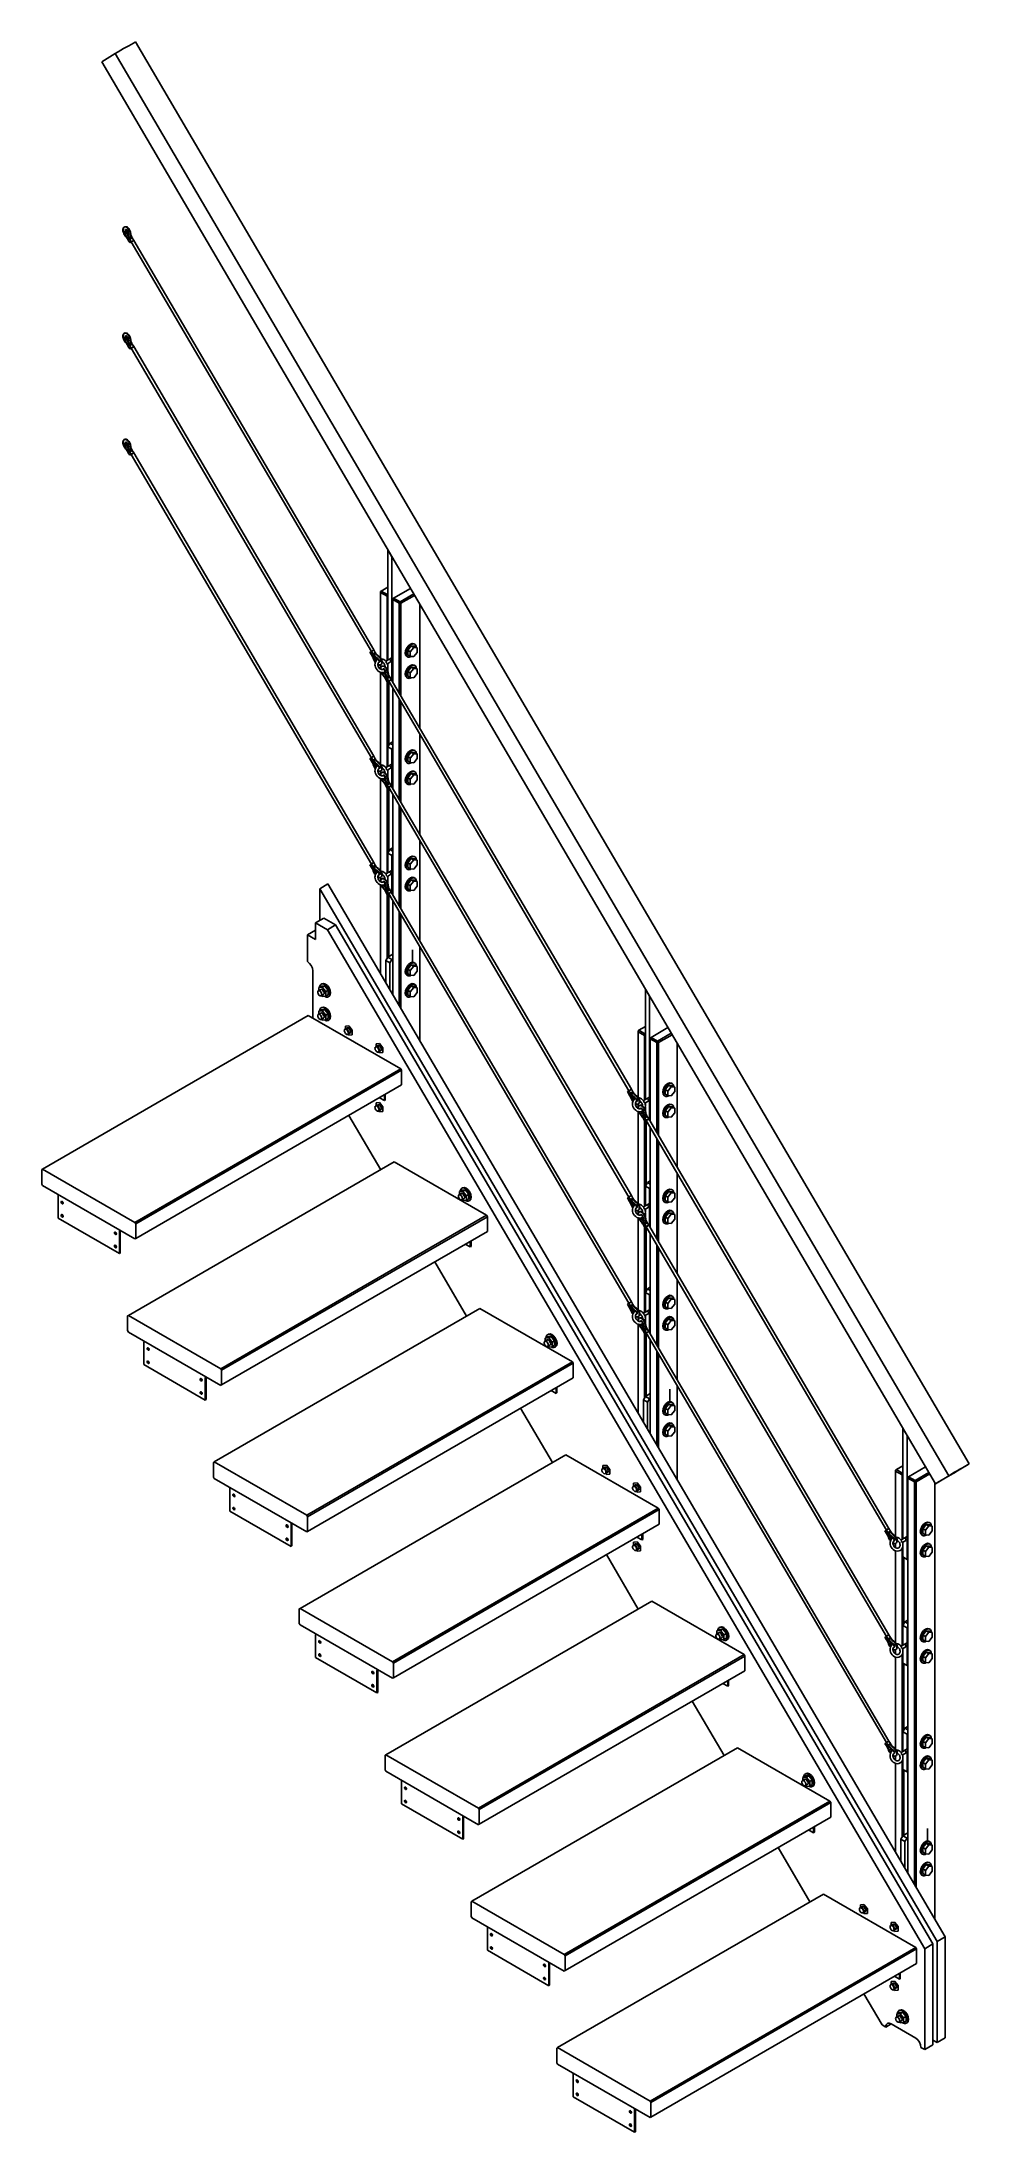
# Model space of a CAD drawing. Extents: x 0 to 321, y 0 to 723.
import ezdxf

# ---------------------------------------------------------------- set-up
doc = ezdxf.new("R2010")
doc.units = 0
doc.layers.get('0').update_dxf_attribs({"linetype": 'CONTINUOUS'})

msp = doc.modelspace()

# ---------------------------------------------------------------- linework, layer by layer
at = {"color": 0}
for p, q in [((320.905, 231.089), (32.4928, 722.704)), ((25.422, 718.622), (20.796, 715.821)), ((309.208, 224.204), (20.796, 715.821)), ((313.834, 227.005), (25.422, 718.622)), ((30.4919, 653.267), (29.9861, 654.128)), ((30.4794, 654.427), (30.9852, 653.567)), ((30.9852, 653.567), (114.069, 511.944)), ((31.3421, 654.935), (31.8478, 654.071)), ((31.8478, 654.071), (114.931, 512.452)), ((30.4919, 616.525), (29.9861, 617.386)), ((30.4794, 617.686), (30.9852, 616.825)), ((30.9852, 616.825), (114.069, 475.202)), ((31.3421, 618.19), (31.8478, 617.329)), ((31.8478, 617.329), (114.931, 475.71)), ((30.4919, 579.78), (29.9861, 580.644)), ((30.4794, 580.944), (30.9852, 580.08)), ((30.9852, 580.08), (114.069, 438.46)), ((31.3421, 581.448), (31.8478, 580.588)), ((31.8478, 580.588), (114.931, 438.968)), ((119.779, 547.095), (121.194, 544.685)), ((119.779, 508.928), (119.779, 547.095)), ((121.194, 544.685), (121.194, 501.819)), ((117.234, 532.68), (117.516, 532.846)), ((117.234, 532.356), (117.516, 532.846)), ((117.234, 532.356), (117.234, 532.68)), ((117.234, 509.722), (117.234, 532.356)), ((117.234, 532.356), (119.496, 531.05)), ((119.779, 534.151), (117.516, 532.846)), ((117.516, 532.846), (119.779, 531.541)), ((119.496, 531.05), (119.779, 531.541)), ((119.496, 508.766), (119.496, 531.05)), ((119.496, 531.05), (119.779, 531.05)), ((121.477, 529.907), (121.759, 530.394)), ((121.477, 530.232), (121.759, 530.394)), ((121.477, 529.907), (121.477, 530.232)), ((123.74, 528.599), (121.477, 529.907)), ((121.477, 501.294), (121.477, 529.907)), ((127.599, 533.767), (121.759, 530.394)), ((124.022, 529.093), (121.759, 530.394)), ((123.74, 528.599), (124.022, 529.093)), ((123.74, 528.599), (124.304, 528.599)), ((123.74, 497.438), (123.74, 528.599)), ((128.744, 531.816), (124.022, 529.093)), ((124.304, 528.599), (124.022, 529.093)), ((129.03, 531.329), (124.304, 528.599)), ((124.304, 496.471), (124.304, 528.599)), ((130.81, 485.383), (130.81, 528.295)), ((127.841, 513.874), (126.639, 512.378)), ((128.746, 513.352), (127.544, 511.856)), ((127.841, 513.874), (129.042, 513.764)), ((128.746, 513.352), (127.841, 513.874)), ((128.746, 513.352), (129.947, 513.242)), ((129.091, 514.435), (128.808, 514.597)), ((129.947, 513.242), (129.042, 513.764)), ((129.947, 511.641), (129.947, 513.242)), ((113.575, 511.648), (114.081, 510.783)), ((114.574, 511.083), (114.069, 511.944)), ((115.437, 511.591), (114.931, 512.452)), ((117.234, 506.201), (117.234, 507.298)), ((119.039, 508.501), (119.042, 508.501)), ((119.118, 508.547), (121.194, 509.746)), ((119.545, 507.637), (119.542, 507.637)), ((119.622, 507.682), (120.737, 508.328)), ((119.779, 507.037), (119.779, 507.774)), ((119.779, 505.202), (119.779, 506.427)), ((120.737, 508.328), (120.737, 508.328)), ((126.591, 510.106), (126.308, 510.268)), ((126.639, 510.773), (126.639, 512.378)), ((127.544, 511.856), (126.639, 512.378)), ((127.544, 510.251), (126.639, 510.773)), ((127.841, 506.525), (126.639, 505.03)), ((127.544, 510.251), (127.544, 511.856)), ((127.544, 510.251), (128.746, 510.145)), ((128.746, 506.003), (127.544, 504.507)), ((127.841, 506.525), (129.042, 506.416)), ((128.746, 506.003), (127.841, 506.525)), ((129.947, 511.641), (128.746, 510.145)), ((128.746, 506.003), (129.947, 505.894)), ((129.091, 507.086), (128.808, 507.252)), ((129.947, 505.894), (129.042, 506.416)), ((129.947, 504.292), (129.947, 505.894)), ((117.234, 472.976), (117.234, 504.758)), ((119.587, 501.4), (119.08, 502.26)), ((119.496, 503.096), (119.496, 503.149)), ((119.496, 472.024), (119.496, 501.551)), ((119.575, 502.56), (120.081, 501.696)), ((120.063, 479.446), (120.063, 501.671)), ((120.081, 501.696), (203.164, 360.077)), ((120.438, 503.065), (120.944, 502.204)), ((120.944, 502.204), (204.027, 360.585)), ((121.194, 501.819), (121.156, 501.841)), ((121.477, 501.657), (121.194, 501.819)), ((121.477, 464.552), (121.477, 499.318)), ((126.591, 502.758), (126.308, 502.92)), ((126.639, 503.428), (126.639, 505.03)), ((127.544, 504.507), (126.639, 505.03)), ((127.544, 502.902), (126.639, 503.428)), ((127.544, 502.902), (127.544, 504.507)), ((127.544, 502.902), (128.746, 502.797)), ((129.947, 504.292), (128.746, 502.797)), ((123.74, 460.696), (123.74, 495.462)), ((124.304, 459.729), (124.304, 494.496)), ((119.779, 478.959), (120.487, 480.183)), ((119.779, 472.186), (119.779, 478.959)), ((119.779, 478.959), (121.194, 478.141)), ((121.477, 480.755), (120.487, 480.183)), ((120.487, 480.183), (121.477, 479.608)), ((121.194, 478.141), (121.477, 478.631)), ((121.194, 465.078), (121.194, 478.141)), ((127.841, 477.132), (126.639, 475.636)), ((127.841, 477.132), (129.042, 477.023)), ((128.746, 476.61), (127.841, 477.132)), ((129.091, 477.693), (128.808, 477.855)), ((129.947, 476.5), (129.042, 477.023)), ((130.81, 448.642), (130.81, 483.408)), ((113.575, 474.902), (114.081, 474.042)), ((114.574, 474.341), (114.069, 475.202)), ((114.763, 474.437), (114.763, 474.437)), ((115.437, 474.846), (114.931, 475.71)), ((117.234, 469.459), (117.234, 470.556)), ((119.039, 471.759), (119.042, 471.759)), ((119.118, 471.801), (121.194, 473.001)), ((119.545, 470.895), (119.542, 470.895)), ((119.622, 470.941), (120.737, 471.583)), ((119.779, 470.299), (119.779, 471.032)), ((120.737, 471.583), (120.737, 471.583)), ((126.591, 473.361), (126.308, 473.527)), ((126.639, 474.031), (126.639, 475.636)), ((127.544, 475.111), (126.639, 475.636)), ((127.544, 473.509), (126.639, 474.031)), ((127.841, 469.784), (126.639, 468.288)), ((128.746, 476.61), (127.544, 475.111)), ((127.544, 473.509), (127.544, 475.111)), ((127.544, 473.509), (128.746, 473.403)), ((127.841, 469.784), (129.042, 469.674)), ((128.746, 469.258), (127.841, 469.784)), ((128.746, 476.61), (129.947, 476.5)), ((129.947, 474.899), (128.746, 473.403)), ((129.091, 470.345), (128.808, 470.507)), ((129.947, 474.899), (129.947, 476.5)), ((117.234, 435.991), (117.234, 468.016)), ((119.587, 464.654), (119.08, 465.518)), ((119.496, 466.355), (119.496, 466.407)), ((119.496, 435.282), (119.496, 464.809)), ((119.575, 465.818), (120.081, 464.954)), ((119.779, 468.461), (119.779, 469.685)), ((120.063, 442.704), (120.063, 464.929)), ((120.081, 464.954), (203.164, 323.335)), ((120.438, 466.323), (120.944, 465.462)), ((120.944, 465.462), (204.027, 323.84)), ((121.156, 465.099), (121.194, 465.078)), ((121.194, 465.078), (121.477, 464.912)), ((121.477, 427.81), (121.477, 462.576)), ((126.591, 466.012), (126.308, 466.178)), ((126.639, 466.683), (126.639, 468.288)), ((127.544, 467.766), (126.639, 468.288)), ((127.544, 466.161), (126.639, 466.683)), ((128.746, 469.258), (127.544, 467.766)), ((127.544, 466.161), (127.544, 467.766)), ((127.544, 466.161), (128.746, 466.055)), ((128.746, 469.258), (129.947, 469.152)), ((129.947, 467.55), (128.746, 466.055)), ((129.947, 469.152), (129.042, 469.674)), ((129.947, 467.55), (129.947, 469.152)), ((123.74, 423.951), (123.74, 458.717)), ((124.304, 422.988), (124.304, 457.754)), ((119.779, 442.214), (120.487, 443.438)), ((119.779, 435.444), (119.779, 442.214)), ((119.779, 442.214), (121.194, 441.399)), ((121.477, 444.01), (120.487, 443.438)), ((120.487, 443.438), (121.477, 442.87)), ((121.194, 441.399), (121.477, 441.889)), ((121.194, 428.336), (121.194, 441.399)), ((129.091, 440.951), (128.808, 441.113)), ((130.81, 411.9), (130.81, 446.666)), ((113.575, 438.164), (114.081, 437.3)), ((114.574, 437.6), (114.069, 438.46)), ((115.437, 438.104), (114.931, 438.968)), ((117.234, 432.714), (117.234, 433.814)), ((119.039, 435.014), (119.042, 435.017)), ((119.118, 435.063), (121.194, 436.259)), ((119.545, 434.153), (119.542, 434.15)), ((119.622, 434.199), (120.737, 434.841)), ((119.779, 433.553), (119.779, 434.287)), ((120.737, 434.841), (120.737, 434.841)), ((126.591, 436.619), (126.308, 436.785)), ((127.841, 440.387), (126.639, 438.894)), ((126.639, 437.289), (126.639, 438.894)), ((127.544, 438.372), (126.639, 438.894)), ((127.544, 436.767), (126.639, 437.289)), ((128.746, 439.864), (127.544, 438.372)), ((127.544, 436.767), (127.544, 438.372)), ((127.544, 436.767), (128.746, 436.661)), ((127.841, 440.387), (129.042, 440.281)), ((128.746, 439.864), (127.841, 440.387)), ((128.746, 439.864), (129.947, 439.759)), ((129.947, 438.157), (128.746, 436.661)), ((129.091, 433.603), (128.808, 433.765)), ((129.947, 439.759), (129.042, 440.281)), ((129.947, 438.157), (129.947, 439.759)), ((99.0466, 431.564), (96.2173, 429.93)), ((309.764, 65.9296), (96.2173, 429.93)), ((96.2173, 418.913), (96.2173, 429.93)), ((312.593, 67.5626), (99.0466, 431.564)), ((117.234, 400.562), (117.234, 431.274)), ((119.587, 427.912), (119.08, 428.777)), ((119.496, 431.969), (119.496, 432.096)), ((119.496, 429.613), (119.496, 429.666)), ((119.496, 429.027), (119.496, 429.211)), ((119.496, 405.8), (119.496, 428.068)), ((119.575, 429.077), (120.081, 428.212)), ((119.779, 431.719), (119.779, 432.939)), ((120.063, 406.453), (120.063, 428.188)), ((120.081, 428.212), (203.164, 286.592)), ((120.438, 429.581), (120.944, 428.72)), ((120.944, 428.72), (204.027, 287.099)), ((121.156, 428.357), (121.194, 428.336)), ((121.194, 428.336), (121.477, 428.17)), ((126.591, 429.271), (126.308, 429.436)), ((127.841, 433.038), (126.639, 431.542)), ((126.639, 429.941), (126.639, 431.542)), ((127.544, 431.02), (126.639, 431.542)), ((127.544, 429.419), (126.639, 429.941)), ((128.746, 432.516), (127.544, 431.02)), ((127.544, 429.419), (127.544, 431.02)), ((127.544, 429.419), (128.746, 429.313)), ((127.841, 433.038), (129.042, 432.932)), ((128.746, 432.516), (127.841, 433.038)), ((128.746, 432.516), (129.947, 432.41)), ((129.947, 430.805), (128.746, 429.313)), ((129.947, 432.41), (129.042, 432.932)), ((129.947, 430.805), (129.947, 432.41)), ((94.8034, 418.098), (97.6313, 419.731)), ((97.6313, 419.731), (101.681, 417.393)), ((121.477, 393.33), (121.477, 425.835)), ((123.74, 389.474), (123.74, 421.975)), ((124.304, 388.507), (124.304, 421.012)), ((91.9745, 414.013), (94.8034, 415.646)), ((91.9745, 404.707), (91.9745, 414.013)), ((91.9745, 414.013), (94.8034, 412.38)), ((94.8034, 412.38), (94.8034, 418.098)), ((94.8034, 418.098), (98.8522, 415.759)), ((101.681, 417.393), (98.8522, 415.759)), ((305.522, 63.4792), (98.8522, 415.759)), ((308.35, 65.1122), (101.681, 417.393)), ((119.072, 405.063), (119.779, 406.287)), ((119.072, 397.429), (119.072, 405.063)), ((119.072, 405.063), (120.487, 404.248)), ((121.477, 407.268), (119.779, 406.287)), ((119.779, 406.287), (121.194, 405.472)), ((120.487, 404.248), (121.194, 405.472)), ((121.194, 405.472), (121.477, 405.634)), ((128.265, 404.484), (128.265, 408.739)), ((130.81, 377.419), (130.81, 409.924)), ((93.8142, 385.191), (93.8142, 401.521)), ((120.487, 395.016), (120.487, 404.248)), ((126.591, 399.877), (126.308, 400.043)), ((127.841, 403.645), (126.639, 402.149)), ((126.639, 400.547), (126.639, 402.149)), ((127.544, 401.627), (126.639, 402.149)), ((127.544, 400.025), (126.639, 400.547)), ((128.746, 403.123), (127.544, 401.627)), ((127.544, 400.025), (127.544, 401.627)), ((127.544, 400.025), (128.746, 399.919)), ((127.841, 403.645), (129.042, 403.539)), ((128.746, 403.123), (127.841, 403.645)), ((128.746, 403.123), (129.947, 403.017)), ((129.947, 401.412), (128.746, 399.919)), ((129.091, 404.209), (128.808, 404.372)), ((129.947, 403.017), (129.042, 403.539)), ((129.947, 401.412), (129.947, 403.017)), ((96.5659, 395.122), (95.7171, 394.631)), ((95.8645, 395.75), (96.7123, 396.24)), ((95.8645, 395.75), (97.0661, 395.855)), ((95.8645, 395.75), (95.8645, 394.716)), ((96.9479, 397.073), (96.6653, 396.91)), ((96.7123, 396.24), (97.9152, 396.346)), ((97.5663, 393.39), (96.7176, 392.899)), ((97.0661, 392.652), (96.8195, 392.956)), ((97.0661, 395.855), (97.9152, 396.346)), ((98.268, 394.363), (97.0661, 395.855)), ((97.0661, 392.652), (98.268, 392.758)), ((99.1168, 394.854), (97.9152, 396.346)), ((98.268, 394.363), (99.1168, 394.854)), ((98.268, 394.363), (98.268, 392.758)), ((98.268, 392.758), (99.1168, 393.248)), ((99.1168, 394.854), (99.1168, 393.248)), ((99.4474, 392.744), (99.1651, 392.578)), ((126.591, 392.529), (126.308, 392.691)), ((127.841, 396.296), (126.639, 394.804)), ((126.639, 393.199), (126.639, 394.804)), ((127.544, 394.279), (126.639, 394.804)), ((127.544, 392.677), (126.639, 393.199)), ((128.746, 395.774), (127.544, 394.279)), ((127.544, 392.677), (127.544, 394.279)), ((127.544, 392.677), (128.746, 392.568)), ((127.841, 396.296), (129.042, 396.191)), ((128.746, 395.774), (127.841, 396.296)), ((128.746, 395.774), (129.947, 395.668)), ((129.947, 394.067), (128.746, 392.568)), ((129.091, 396.861), (128.808, 397.023)), ((129.947, 395.668), (129.042, 396.191)), ((129.947, 394.067), (129.947, 395.668)), ((208.875, 395.228), (210.29, 392.818)), ((208.875, 357.061), (208.875, 395.228)), ((210.29, 392.818), (210.29, 349.95)), ((0.3335, 333.017), (92.2584, 386.091)), ((124.219, 367.637), (92.2584, 386.091)), ((96.5659, 386.955), (95.7171, 386.465)), ((95.8645, 387.583), (96.7123, 388.073)), ((95.8645, 387.583), (97.0661, 387.692)), ((95.8645, 387.583), (95.8645, 386.549)), ((96.9479, 388.906), (96.6653, 388.743)), ((96.7123, 388.073), (97.9152, 388.183)), ((97.5663, 385.223), (96.7176, 384.732)), ((97.0661, 384.485), (96.8195, 384.792)), ((97.0661, 387.692), (97.9152, 388.183)), ((98.268, 386.196), (97.0661, 387.692)), ((97.0661, 384.485), (98.268, 384.595)), ((99.1168, 386.687), (97.9152, 388.183)), ((98.268, 386.196), (99.1168, 386.687)), ((98.268, 386.196), (98.268, 384.595)), ((98.268, 384.595), (99.1168, 385.085)), ((99.1168, 386.687), (99.1168, 385.085)), ((99.4474, 384.577), (99.1651, 384.415)), ((105.774, 381.801), (104.925, 381.314)), ((105.071, 382.432), (106.274, 382.538)), ((105.071, 382.432), (105.071, 381.399)), ((106.775, 380.072), (105.926, 379.582)), ((106.274, 379.335), (106.028, 379.638)), ((107.476, 381.046), (106.274, 382.538)), ((106.274, 379.335), (107.476, 379.441)), ((107.476, 381.046), (107.476, 379.441)), ((115.678, 376.308), (116.881, 376.414)), ((115.678, 376.308), (115.678, 375.274)), ((118.083, 374.922), (116.881, 376.414)), ((206.329, 380.813), (206.612, 380.979)), ((206.329, 380.488), (206.612, 380.979)), ((206.329, 380.488), (206.329, 380.813)), ((206.329, 357.851), (206.329, 380.488)), ((206.329, 380.488), (208.592, 379.18)), ((208.875, 382.284), (206.612, 380.979)), ((206.612, 380.979), (208.875, 379.67)), ((208.592, 379.18), (208.875, 379.67)), ((208.592, 356.898), (208.592, 379.18)), ((208.592, 379.18), (208.875, 379.18)), ((210.572, 378.04), (210.855, 378.527)), ((210.572, 378.365), (210.855, 378.527)), ((210.572, 378.04), (210.572, 378.365)), ((212.835, 376.731), (210.572, 378.04)), ((210.572, 349.426), (210.572, 378.04)), ((216.695, 381.9), (210.855, 378.527)), ((213.118, 377.222), (210.855, 378.527)), ((212.835, 376.731), (213.118, 377.222)), ((212.835, 376.731), (213.4, 376.731)), ((212.835, 345.569), (212.835, 376.731)), ((217.84, 379.949), (213.118, 377.222)), ((213.4, 376.731), (213.118, 377.222)), ((218.126, 379.458), (213.4, 376.731)), ((213.4, 344.605), (213.4, 376.731)), ((219.906, 333.515), (219.906, 376.428)), ((116.381, 375.68), (115.532, 375.19)), ((117.381, 373.948), (116.532, 373.458)), ((116.881, 373.211), (116.634, 373.518)), ((116.881, 373.211), (118.083, 373.316)), ((118.083, 374.922), (118.083, 373.316)), ((32.2943, 314.565), (124.219, 367.637)), ((32.5782, 314.074), (124.502, 367.146)), ((32.5782, 309.013), (124.502, 362.084)), ((124.219, 367.637), (124.502, 367.146)), ((124.502, 362.084), (124.502, 367.146)), ((216.936, 362.006), (215.735, 360.507)), ((217.842, 361.481), (216.639, 359.985)), ((216.936, 362.006), (218.138, 361.897)), ((217.842, 361.481), (216.936, 362.006)), ((217.842, 361.481), (219.043, 361.375)), ((218.186, 362.567), (217.904, 362.73)), ((219.043, 361.375), (218.138, 361.897)), ((219.043, 359.77), (219.043, 361.375)), ((116.381, 355.265), (115.532, 354.774)), ((115.678, 355.896), (116.881, 356.002)), ((115.678, 355.896), (115.678, 354.863)), ((116.865, 357.674), (118.562, 356.697)), ((118.083, 354.506), (116.881, 356.002)), ((118.083, 354.506), (118.083, 352.905)), ((118.562, 358.655), (118.562, 356.697)), ((118.562, 356.697), (118.845, 356.859)), ((118.845, 356.859), (118.845, 358.821)), ((202.671, 359.777), (203.177, 358.916)), ((203.67, 359.216), (203.164, 360.077)), ((203.859, 359.311), (203.859, 359.311)), ((204.532, 359.72), (204.027, 360.585)), ((206.329, 354.334), (206.329, 355.431)), ((208.133, 356.634), (208.137, 356.634)), ((208.212, 356.676), (210.29, 357.875)), ((208.641, 355.769), (208.636, 355.769)), ((208.718, 355.815), (209.833, 356.457)), ((208.875, 355.17), (208.875, 355.903)), ((208.875, 353.335), (208.875, 354.556)), ((215.687, 358.235), (215.404, 358.401)), ((215.735, 358.906), (215.735, 360.507)), ((216.639, 359.985), (215.735, 360.507)), ((216.639, 358.383), (215.735, 358.906)), ((216.936, 354.655), (215.735, 353.162)), ((216.639, 358.383), (216.639, 359.985)), ((216.639, 358.383), (217.842, 358.278)), ((217.842, 354.132), (216.639, 352.638)), ((216.936, 354.655), (218.138, 354.549)), ((217.842, 354.132), (216.936, 354.655)), ((219.043, 359.77), (217.842, 358.278)), ((217.842, 354.132), (219.043, 354.027)), ((218.186, 355.219), (217.904, 355.381)), ((219.043, 354.027), (218.138, 354.549)), ((106.291, 351.571), (117.312, 332.785)), ((117.381, 353.533), (116.532, 353.046)), ((116.881, 352.795), (116.634, 353.106)), ((116.881, 352.795), (118.083, 352.905)), ((206.329, 321.109), (206.329, 352.891)), ((208.682, 349.53), (208.176, 350.392)), ((208.592, 351.227), (208.592, 351.281)), ((208.592, 320.154), (208.592, 349.683)), ((208.671, 350.691), (209.176, 349.829)), ((209.159, 327.579), (209.159, 349.802)), ((209.176, 349.829), (292.26, 208.209)), ((209.533, 351.197), (210.039, 350.334)), ((210.039, 350.334), (293.122, 208.715)), ((210.29, 349.95), (210.251, 349.972)), ((210.572, 349.787), (210.29, 349.95)), ((210.572, 312.684), (210.572, 347.449)), ((215.687, 350.889), (215.404, 351.051)), ((215.735, 351.558), (215.735, 353.162)), ((216.639, 352.638), (215.735, 353.162)), ((216.639, 351.035), (215.735, 351.558)), ((216.639, 351.035), (216.639, 352.638)), ((216.639, 351.035), (217.842, 350.929)), ((219.043, 352.424), (217.842, 350.929)), ((219.043, 352.424), (219.043, 354.027)), ((212.835, 308.827), (212.835, 343.593)), ((213.4, 307.862), (213.4, 342.628)), ((0.3335, 333.017), (0.051, 332.854)), ((0.051, 332.854), (0.051, 327.791)), ((32.2943, 314.565), (0.3335, 333.017)), ((30.033, 282.394), (121.956, 335.467)), ((153.917, 317.014), (121.956, 335.467)), ((0.051, 327.791), (0.3335, 327.302)), ((0.3335, 327.302), (32.2943, 308.849)), ((144.529, 325.195), (145.378, 325.686)), ((144.529, 325.195), (145.73, 325.302)), ((144.529, 325.195), (144.529, 324.162)), ((145.612, 326.518), (145.329, 326.355)), ((145.378, 325.686), (146.579, 325.793)), ((145.73, 325.302), (146.579, 325.793)), ((146.932, 323.807), (145.73, 325.302)), ((147.781, 324.298), (146.579, 325.793)), ((208.875, 327.088), (209.582, 328.313)), ((208.875, 320.318), (208.875, 327.088)), ((208.875, 327.088), (210.29, 326.273)), ((210.572, 328.885), (209.582, 328.313)), ((209.582, 328.313), (210.572, 327.741)), ((210.29, 326.273), (210.572, 326.762)), ((210.29, 313.209), (210.29, 326.273)), ((216.936, 325.263), (215.735, 323.767)), ((216.936, 325.263), (218.138, 325.155)), ((217.842, 324.74), (216.936, 325.263)), ((218.186, 325.825), (217.904, 325.987)), ((219.906, 296.773), (219.906, 331.539)), ((5.7078, 316.034), (5.7078, 323.71)), ((145.23, 324.566), (144.382, 324.076)), ((146.231, 322.834), (145.381, 322.344)), ((145.73, 322.097), (145.485, 322.403)), ((145.73, 322.097), (146.932, 322.205)), ((146.932, 323.807), (147.781, 324.298)), ((146.932, 323.807), (146.932, 322.205)), ((146.932, 322.205), (147.781, 322.695)), ((147.781, 324.298), (147.781, 322.695)), ((148.112, 322.188), (147.829, 322.025)), ((202.671, 323.035), (203.177, 322.173)), ((203.67, 322.472), (203.164, 323.335)), ((203.859, 322.568), (203.859, 322.568)), ((204.532, 322.978), (204.027, 323.84)), ((206.329, 317.59), (206.329, 318.689)), ((208.133, 319.889), (208.137, 319.891)), ((208.212, 319.935), (210.29, 321.134)), ((208.641, 319.027), (208.636, 319.025)), ((208.718, 319.072), (209.833, 319.716)), ((208.875, 318.427), (208.875, 319.163)), ((215.687, 321.495), (215.404, 321.657)), ((215.735, 322.163), (215.735, 323.767)), ((216.639, 323.244), (215.735, 323.767)), ((216.639, 321.641), (215.735, 322.163)), ((217.842, 324.74), (216.639, 323.244)), ((216.639, 321.641), (216.639, 323.244)), ((216.639, 321.641), (217.842, 321.534)), ((217.842, 324.74), (219.043, 324.633)), ((219.043, 323.03), (217.842, 321.534)), ((218.186, 318.476), (217.904, 318.639)), ((219.043, 324.633), (218.138, 325.155)), ((219.043, 323.03), (219.043, 324.633)), ((26.92, 303.787), (5.7078, 316.034)), ((26.92, 303.787), (26.92, 311.462)), ((27.2039, 311.626), (27.2039, 303.95)), ((32.2943, 314.565), (32.5782, 314.074)), ((32.5782, 309.013), (32.5782, 314.074)), ((61.9936, 263.941), (153.917, 317.014)), ((62.2762, 263.452), (154.2, 316.524)), ((62.2762, 258.389), (154.2, 311.462)), ((153.917, 317.014), (154.2, 316.524)), ((154.2, 311.462), (154.2, 316.524)), ((206.329, 284.124), (206.329, 316.147)), ((208.682, 312.787), (208.176, 313.65)), ((208.592, 314.486), (208.592, 314.54)), ((208.592, 283.411), (208.592, 312.941)), ((208.671, 313.949), (209.176, 313.086)), ((208.875, 316.593), (208.875, 317.814)), ((209.159, 290.836), (209.159, 313.06)), ((209.176, 313.086), (292.26, 171.467)), ((209.533, 314.454), (210.039, 313.592)), ((210.039, 313.592), (293.122, 171.972)), ((210.251, 313.23), (210.29, 313.209)), ((210.29, 313.209), (210.572, 313.045)), ((215.687, 314.146), (215.404, 314.308)), ((216.936, 317.913), (215.735, 316.418)), ((215.735, 314.816), (215.735, 316.418)), ((216.639, 315.896), (215.735, 316.418)), ((216.639, 314.293), (215.735, 314.816)), ((217.842, 317.391), (216.639, 315.896)), ((216.639, 314.293), (216.639, 315.896)), ((216.639, 314.293), (217.842, 314.186)), ((216.936, 317.913), (218.138, 317.806)), ((217.842, 317.391), (216.936, 317.913)), ((217.842, 317.391), (219.043, 317.284)), ((219.043, 315.681), (217.842, 314.186)), ((219.043, 317.284), (218.138, 317.806)), ((219.043, 315.681), (219.043, 317.284)), ((27.2039, 303.95), (26.92, 303.787)), ((32.2943, 308.849), (32.5782, 309.013)), ((146.564, 307.053), (148.261, 306.073)), ((148.261, 308.033), (148.261, 306.073)), ((148.261, 306.073), (148.543, 306.236)), ((148.543, 306.236), (148.543, 308.195)), ((210.572, 275.941), (210.572, 310.708)), ((212.835, 272.084), (212.835, 306.851)), ((213.4, 271.119), (213.4, 305.886)), ((135.989, 300.948), (147.011, 282.163)), ((208.875, 290.346), (209.582, 291.571)), ((208.875, 283.575), (208.875, 290.346)), ((208.875, 290.346), (210.29, 289.53)), ((210.572, 292.143), (209.582, 291.571)), ((209.582, 291.571), (210.572, 290.999)), ((210.29, 289.53), (210.572, 290.019)), ((210.29, 276.466), (210.29, 289.53)), ((218.186, 289.082), (217.904, 289.245)), ((219.906, 260.032), (219.906, 294.797)), ((30.033, 282.394), (29.7491, 282.23)), ((29.7491, 282.23), (29.7491, 277.169)), ((61.9936, 263.941), (30.033, 282.394)), ((59.7309, 231.772), (151.655, 284.843)), ((183.615, 266.391), (151.655, 284.843)), ((202.671, 286.293), (203.177, 285.43)), ((203.67, 285.731), (203.164, 286.592)), ((203.859, 285.827), (203.859, 285.827)), ((204.532, 286.236), (204.027, 287.099)), ((206.329, 280.847), (206.329, 281.947)), ((208.133, 283.147), (208.137, 283.148)), ((208.212, 283.192), (210.29, 284.391)), ((208.641, 282.284), (208.636, 282.283)), ((208.718, 282.33), (209.833, 282.973)), ((208.875, 281.685), (208.875, 282.421)), ((215.687, 284.752), (215.404, 284.915)), ((216.936, 288.52), (215.735, 287.025)), ((215.735, 285.422), (215.735, 287.025)), ((216.639, 286.502), (215.735, 287.025)), ((216.639, 284.898), (215.735, 285.422)), ((217.842, 287.998), (216.639, 286.502)), ((216.639, 284.898), (216.639, 286.502)), ((216.639, 284.898), (217.842, 284.792)), ((216.936, 288.52), (218.138, 288.412)), ((217.842, 287.998), (216.936, 288.52)), ((217.842, 287.998), (219.043, 287.89)), ((219.043, 286.287), (217.842, 284.792)), ((218.186, 281.733), (217.904, 281.897)), ((219.043, 287.89), (218.138, 288.412)), ((219.043, 286.287), (219.043, 287.89)), ((29.7491, 277.169), (30.033, 276.678)), ((30.033, 276.678), (61.9936, 258.226)), ((174.227, 274.573), (175.076, 275.063)), ((174.227, 274.573), (175.428, 274.68)), ((175.31, 275.895), (175.028, 275.732)), ((175.076, 275.063), (176.277, 275.169)), ((175.428, 274.68), (176.277, 275.169)), ((176.632, 273.185), (175.428, 274.68)), ((177.48, 273.674), (176.277, 275.169)), ((206.329, 248.693), (206.329, 279.406)), ((208.682, 276.044), (208.176, 276.907)), ((208.592, 280.1), (208.592, 280.23)), ((208.592, 277.744), (208.592, 277.797)), ((208.592, 277.157), (208.592, 277.343)), ((208.592, 253.931), (208.592, 276.199)), ((208.671, 277.206), (209.176, 276.344)), ((208.875, 279.85), (208.875, 281.071)), ((209.159, 254.584), (209.159, 276.319)), ((209.176, 276.344), (292.26, 134.724)), ((209.533, 277.712), (210.039, 276.85)), ((210.039, 276.85), (293.122, 135.23)), ((210.251, 276.488), (210.29, 276.466)), ((210.29, 276.466), (210.572, 276.302)), ((215.687, 277.403), (215.404, 277.567)), ((216.936, 281.171), (215.735, 279.676)), ((215.735, 278.073), (215.735, 279.676)), ((216.639, 279.153), (215.735, 279.676)), ((216.639, 277.551), (215.735, 278.073)), ((217.842, 280.648), (216.639, 279.153)), ((216.639, 277.551), (216.639, 279.153)), ((216.639, 277.551), (217.842, 277.443)), ((216.936, 281.171), (218.138, 281.063)), ((217.842, 280.648), (216.936, 281.171)), ((217.842, 280.648), (219.043, 280.541)), ((219.043, 278.938), (217.842, 277.443)), ((219.043, 280.541), (218.138, 281.063)), ((219.043, 278.938), (219.043, 280.541)), ((35.4058, 265.412), (35.4058, 273.086)), ((174.929, 273.943), (174.081, 273.454)), ((174.227, 274.573), (174.227, 273.538)), ((175.929, 272.211), (175.081, 271.721)), ((175.428, 271.475), (175.183, 271.781)), ((175.428, 271.475), (176.632, 271.582)), ((176.632, 273.185), (177.48, 273.674)), ((176.632, 273.185), (176.632, 271.582)), ((176.632, 271.582), (177.48, 272.072)), ((177.48, 273.674), (177.48, 272.072)), ((177.811, 271.566), (177.527, 271.402)), ((210.572, 241.461), (210.572, 273.965)), ((212.835, 237.604), (212.835, 270.108)), ((213.4, 236.639), (213.4, 269.143)), ((56.6194, 253.164), (35.4058, 265.412)), ((56.6194, 253.164), (56.6194, 260.839)), ((56.902, 261.002), (56.902, 253.328)), ((61.9936, 263.941), (62.2762, 263.452)), ((62.2762, 258.389), (62.2762, 263.452)), ((91.6919, 213.319), (183.615, 266.391)), ((91.9745, 212.83), (183.899, 265.901)), ((91.9745, 207.767), (183.899, 260.839)), ((183.615, 266.391), (183.899, 265.901)), ((183.899, 260.839), (183.899, 265.901)), ((56.902, 253.328), (56.6194, 253.164)), ((61.9936, 258.226), (62.2762, 258.389)), ((176.262, 256.43), (177.958, 255.45)), ((177.958, 257.409), (177.958, 255.45)), ((177.958, 255.45), (178.242, 255.614)), ((178.242, 255.614), (178.242, 257.573)), ((208.168, 253.195), (208.875, 254.42)), ((208.168, 245.559), (208.168, 253.195)), ((208.168, 253.195), (209.582, 252.379)), ((210.572, 255.4), (208.875, 254.42)), ((208.875, 254.42), (210.29, 253.605)), ((209.582, 252.379), (210.29, 253.605)), ((210.29, 253.605), (210.572, 253.767)), ((217.361, 252.616), (217.361, 256.871)), ((219.906, 225.552), (219.906, 258.054)), ((165.688, 250.325), (176.709, 231.539)), ((209.582, 243.148), (209.582, 252.379)), ((215.687, 248.01), (215.404, 248.172)), ((216.936, 251.777), (215.735, 250.282)), ((215.735, 248.679), (215.735, 250.282)), ((216.639, 249.76), (215.735, 250.282)), ((216.639, 248.157), (215.735, 248.679)), ((217.842, 251.255), (216.639, 249.76)), ((216.639, 248.157), (216.639, 249.76)), ((216.639, 248.157), (217.842, 248.05)), ((216.936, 251.777), (218.138, 251.67)), ((217.842, 251.255), (216.936, 251.777)), ((217.842, 251.255), (219.043, 251.147)), ((219.043, 249.545), (217.842, 248.05)), ((218.186, 252.339), (217.904, 252.504)), ((219.043, 251.147), (218.138, 251.67)), ((219.043, 249.545), (219.043, 251.147)), ((215.687, 240.661), (215.404, 240.824)), ((216.936, 244.429), (215.735, 242.933)), ((215.735, 241.33), (215.735, 242.933)), ((216.639, 242.411), (215.735, 242.933)), ((216.639, 240.808), (215.735, 241.33)), ((217.842, 243.906), (216.639, 242.411)), ((216.639, 240.808), (216.639, 242.411)), ((216.639, 240.808), (217.842, 240.701)), ((216.936, 244.429), (218.138, 244.322)), ((217.842, 243.906), (216.936, 244.429)), ((217.842, 243.906), (219.043, 243.798)), ((219.043, 242.196), (217.842, 240.701)), ((218.186, 244.992), (217.904, 245.154)), ((219.043, 243.798), (218.138, 244.322)), ((219.043, 242.196), (219.043, 243.798)), ((297.971, 243.36), (299.384, 240.95)), ((297.971, 205.191), (297.971, 243.36)), ((299.384, 240.95), (299.384, 198.082)), ((299.384, 240.95), (299.384, 240.95)), ((59.7309, 231.772), (59.4487, 231.608)), ((59.4487, 231.608), (59.4487, 226.547)), ((91.6919, 213.319), (59.7309, 231.772)), ((89.4292, 181.149), (181.352, 234.221)), ((213.315, 215.768), (181.352, 234.221)), ((59.4487, 226.547), (59.7309, 226.056)), ((59.7309, 226.056), (91.6919, 207.603)), ((194.87, 229.934), (194.021, 229.445)), ((194.167, 230.564), (195.37, 230.671)), ((194.167, 230.564), (194.167, 229.529)), ((195.869, 228.202), (195.021, 227.712)), ((195.37, 227.466), (195.123, 227.772)), ((196.572, 229.175), (195.37, 230.671)), ((195.37, 227.466), (196.572, 227.573)), ((196.572, 229.175), (196.572, 227.573)), ((204.774, 224.44), (205.975, 224.547)), ((204.774, 224.44), (204.774, 223.405)), ((207.178, 223.052), (205.975, 224.547)), ((295.425, 228.946), (295.708, 229.11)), ((295.425, 228.619), (295.708, 229.11)), ((295.425, 228.619), (295.425, 228.946)), ((295.425, 205.982), (295.425, 228.619)), ((295.425, 228.619), (297.688, 227.313)), ((297.971, 230.415), (295.708, 229.11)), ((295.708, 229.11), (297.971, 227.802)), ((297.688, 227.313), (297.971, 227.802)), ((297.688, 205.029), (297.688, 227.313)), ((297.688, 227.313), (297.971, 227.313)), ((299.668, 226.169), (299.951, 226.66)), ((299.668, 226.496), (299.951, 226.66)), ((299.668, 226.169), (299.668, 226.496)), ((301.931, 224.863), (299.668, 226.169)), ((299.668, 89.5918), (299.668, 226.169)), ((305.791, 230.032), (299.951, 226.66)), ((302.213, 225.353), (299.951, 226.66)), ((301.931, 224.863), (302.213, 225.353)), ((301.931, 224.863), (302.496, 224.863)), ((301.931, 85.7345), (301.931, 224.863)), ((306.936, 228.079), (302.213, 225.353)), ((302.496, 224.863), (302.213, 225.353)), ((307.221, 227.591), (302.496, 224.863)), ((302.496, 84.7714), (302.496, 224.863)), ((309.002, 73.6822), (309.002, 224.557)), ((313.834, 227.005), (309.208, 224.204)), ((309.208, 224.204), (309.915, 224.612)), ((309.915, 224.612), (310.509, 224.972)), ((310.509, 224.972), (316.166, 228.238)), ((315.572, 227.878), (315.565, 227.892)), ((315.572, 227.878), (316.279, 228.287)), ((316.166, 228.238), (315.572, 227.878)), ((316.279, 228.287), (320.905, 231.089)), ((65.1055, 214.788), (65.1055, 222.463)), ((205.476, 223.81), (204.628, 223.321)), ((206.476, 222.078), (205.628, 221.589)), ((205.975, 221.342), (205.73, 221.648)), ((205.975, 221.342), (207.178, 221.449)), ((207.178, 223.052), (207.178, 221.449)), ((86.3177, 202.541), (65.1055, 214.788)), ((86.3177, 202.541), (86.3177, 210.216)), ((86.6013, 210.38), (86.6013, 202.704)), ((91.6919, 213.319), (91.9745, 212.83)), ((91.9745, 207.767), (91.9745, 212.83)), ((121.39, 162.697), (213.315, 215.768)), ((121.674, 162.206), (213.597, 215.278)), ((121.674, 157.145), (213.597, 210.216)), ((213.315, 215.768), (213.597, 215.278)), ((213.597, 210.216), (213.597, 215.278)), ((306.032, 210.136), (304.829, 208.641)), ((306.936, 209.613), (305.734, 208.118)), ((306.032, 210.136), (307.233, 210.029)), ((306.936, 209.613), (306.032, 210.136)), ((306.936, 209.613), (308.139, 209.506)), ((307.282, 210.698), (306.998, 210.862)), ((308.139, 209.506), (307.233, 210.029)), ((86.6013, 202.704), (86.3177, 202.541)), ((91.6919, 207.603), (91.9745, 207.767)), ((205.476, 203.399), (204.628, 202.908)), ((204.774, 204.027), (205.975, 204.136)), ((204.774, 204.027), (204.774, 202.993)), ((205.96, 205.807), (207.658, 204.827)), ((207.178, 202.639), (205.975, 204.136)), ((207.178, 202.639), (207.178, 201.036)), ((207.658, 206.787), (207.658, 204.827)), ((207.658, 204.827), (207.941, 204.99)), ((207.941, 204.99), (207.941, 206.95)), ((291.765, 207.91), (292.272, 207.047)), ((292.766, 207.347), (292.26, 208.209)), ((293.628, 207.852), (293.122, 208.715)), ((295.425, 202.106), (295.425, 203.564)), ((297.229, 204.763), (297.233, 204.766)), ((297.308, 204.81), (299.384, 206.008)), ((297.736, 203.901), (297.732, 203.898)), ((297.812, 203.947), (298.928, 204.589)), ((297.971, 203.302), (297.971, 204.038)), ((297.971, 198.898), (297.971, 202.689)), ((304.782, 206.368), (304.498, 206.531)), ((304.829, 207.038), (304.829, 208.641)), ((305.734, 208.118), (304.829, 208.641)), ((305.734, 206.515), (304.829, 207.038)), ((306.032, 202.787), (304.829, 201.293)), ((305.734, 206.515), (305.734, 208.118)), ((305.734, 206.515), (306.936, 206.408)), ((306.032, 202.787), (307.233, 202.68)), ((306.936, 202.266), (306.032, 202.787)), ((308.139, 207.903), (306.936, 206.408)), ((307.282, 203.35), (306.998, 203.513)), ((308.139, 202.157), (307.233, 202.68)), ((308.139, 207.903), (308.139, 209.506)), ((195.387, 199.703), (206.407, 180.917)), ((206.476, 201.666), (205.628, 201.176)), ((205.975, 200.929), (205.73, 201.235)), ((205.975, 200.929), (207.178, 201.036)), ((295.425, 169.239), (295.425, 201.021)), ((297.688, 168.286), (297.688, 201.847)), ((299.384, 198.082), (297.971, 198.898)), ((298.253, 175.711), (298.253, 198.735)), ((299.668, 197.919), (299.384, 198.082)), ((304.782, 199.02), (304.498, 199.183)), ((304.829, 199.689), (304.829, 201.293)), ((305.734, 200.769), (304.829, 201.293)), ((305.734, 199.168), (304.829, 199.689)), ((306.936, 202.266), (305.734, 200.769)), ((305.734, 199.168), (305.734, 200.769)), ((305.734, 199.168), (306.936, 199.059)), ((306.936, 202.266), (308.139, 202.157)), ((308.139, 200.556), (306.936, 199.059)), ((308.139, 200.556), (308.139, 202.157)), ((89.4292, 181.149), (89.1466, 180.985)), ((89.1466, 180.985), (89.1466, 175.923)), ((121.39, 162.697), (89.4292, 181.149)), ((119.127, 130.526), (211.052, 183.599)), ((243.013, 165.146), (211.052, 183.599)), ((89.1466, 175.923), (89.4292, 175.434)), ((89.4292, 175.434), (121.39, 156.98)), ((233.624, 173.327), (234.472, 173.817)), ((234.708, 174.65), (234.425, 174.487)), ((234.472, 173.817), (235.675, 173.924)), ((234.826, 173.434), (235.675, 173.924)), ((236.877, 172.43), (235.675, 173.924)), ((297.971, 175.22), (298.678, 176.445)), ((297.971, 168.449), (297.971, 175.22)), ((297.971, 175.22), (299.384, 174.405)), ((299.668, 177.016), (298.678, 176.445)), ((298.678, 176.445), (299.668, 175.873)), ((299.384, 174.405), (299.668, 174.894)), ((299.384, 161.341), (299.384, 174.405)), ((307.282, 173.956), (306.998, 174.119)), ((94.8034, 164.166), (94.8034, 171.841)), ((234.326, 172.698), (233.477, 172.208)), ((233.624, 173.327), (234.826, 173.434)), ((233.624, 173.327), (233.624, 172.292)), ((235.326, 170.966), (234.477, 170.476)), ((234.826, 170.229), (234.581, 170.535)), ((236.028, 171.939), (234.826, 173.434)), ((234.826, 170.229), (236.028, 170.337)), ((236.028, 171.939), (236.877, 172.43)), ((236.028, 171.939), (236.028, 170.337)), ((236.028, 170.337), (236.877, 170.826)), ((236.877, 172.43), (236.877, 170.826)), ((237.207, 170.32), (236.925, 170.156)), ((291.765, 171.167), (292.272, 170.305)), ((292.766, 170.604), (292.26, 171.467)), ((292.953, 170.7), (292.953, 170.7)), ((293.628, 171.11), (293.122, 171.972)), ((295.425, 165.363), (295.425, 166.82)), ((297.229, 168.021), (297.233, 168.023)), ((297.308, 168.067), (299.384, 169.266)), ((297.736, 167.159), (297.732, 167.157)), ((297.812, 167.203), (298.928, 167.848)), ((297.971, 166.559), (297.971, 167.294)), ((304.782, 169.627), (304.498, 169.789)), ((306.032, 173.395), (304.829, 171.898)), ((304.829, 170.295), (304.829, 171.898)), ((305.734, 171.376), (304.829, 171.898)), ((305.734, 169.773), (304.829, 170.295)), ((306.936, 172.871), (305.734, 171.376)), ((305.734, 169.773), (305.734, 171.376)), ((305.734, 169.773), (306.936, 169.665)), ((306.032, 173.395), (307.233, 173.286)), ((306.936, 172.871), (306.032, 173.395)), ((306.936, 172.871), (308.139, 172.765)), ((308.139, 171.161), (306.936, 169.665)), ((307.282, 166.607), (306.998, 166.771)), ((308.139, 172.765), (307.233, 173.286)), ((308.139, 171.161), (308.139, 172.765)), ((116.017, 151.918), (94.8034, 164.166)), ((116.017, 151.918), (116.017, 159.593)), ((116.3, 159.756), (116.3, 152.082)), ((121.39, 162.697), (121.674, 162.206)), ((121.674, 157.145), (121.674, 162.206)), ((151.089, 112.073), (243.013, 165.146)), ((151.372, 111.584), (243.295, 164.655)), ((151.372, 106.521), (243.295, 159.593)), ((243.013, 165.146), (243.295, 164.655)), ((243.295, 159.593), (243.295, 164.655)), ((295.425, 132.256), (295.425, 164.279)), ((297.688, 131.543), (297.688, 165.104)), ((297.971, 162.156), (297.971, 165.946)), ((297.971, 162.156), (299.384, 161.341)), ((298.253, 138.968), (298.253, 161.994)), ((299.384, 161.341), (299.668, 161.177)), ((304.782, 162.278), (304.498, 162.442)), ((306.032, 166.045), (304.829, 164.55)), ((304.829, 162.947), (304.829, 164.55)), ((305.734, 164.028), (304.829, 164.55)), ((305.734, 162.424), (304.829, 162.947)), ((306.936, 165.523), (305.734, 164.028)), ((305.734, 162.424), (305.734, 164.028)), ((305.734, 162.424), (306.936, 162.318)), ((306.032, 166.045), (307.233, 165.938)), ((306.936, 165.523), (306.032, 166.045)), ((306.936, 165.523), (308.139, 165.416)), ((308.139, 163.813), (306.936, 162.318)), ((308.139, 165.416), (307.233, 165.938)), ((308.139, 163.813), (308.139, 165.416)), ((116.3, 152.082), (116.017, 151.918)), ((121.39, 156.98), (121.674, 157.145)), ((235.658, 155.184), (237.356, 154.204)), ((237.356, 156.165), (237.356, 154.204)), ((237.356, 154.204), (237.639, 154.368)), ((237.639, 154.368), (237.639, 156.327)), ((225.085, 149.079), (236.106, 130.295)), ((297.971, 138.478), (298.678, 139.703)), ((297.971, 131.707), (297.971, 138.478)), ((297.971, 138.478), (299.384, 137.662)), ((299.668, 140.275), (298.678, 139.703)), ((298.678, 139.703), (299.668, 139.131)), ((299.384, 137.662), (299.668, 138.151)), ((299.384, 124.597), (299.384, 137.662)), ((307.282, 137.213), (306.998, 137.377)), ((119.127, 130.526), (118.845, 130.364)), ((118.845, 130.364), (118.845, 125.301)), ((151.089, 112.073), (119.127, 130.526)), ((148.827, 79.9028), (240.75, 132.975)), ((272.711, 114.522), (240.75, 132.975)), ((291.765, 134.425), (292.272, 133.562)), ((292.766, 133.861), (292.26, 134.724)), ((292.953, 133.958), (292.953, 133.958)), ((293.628, 134.367), (293.122, 135.23)), ((295.425, 128.621), (295.425, 130.079)), ((297.229, 131.279), (297.233, 131.28)), ((297.308, 131.324), (299.384, 132.523)), ((297.736, 130.416), (297.732, 130.415)), ((297.812, 130.462), (298.928, 131.105)), ((297.971, 129.817), (297.971, 130.552)), ((304.782, 132.883), (304.498, 133.047)), ((306.032, 136.652), (304.829, 135.157)), ((304.829, 133.552), (304.829, 135.157)), ((305.734, 134.633), (304.829, 135.157)), ((305.734, 133.03), (304.829, 133.552)), ((306.936, 136.13), (305.734, 134.633)), ((305.734, 133.03), (305.734, 134.633)), ((305.734, 133.03), (306.936, 132.923)), ((306.032, 136.652), (307.233, 136.544)), ((306.936, 136.13), (306.032, 136.652)), ((306.936, 136.13), (308.139, 136.021)), ((308.139, 134.418), (306.936, 132.923)), ((308.139, 136.021), (307.233, 136.544)), ((308.139, 134.418), (308.139, 136.021)), ((118.845, 125.301), (119.127, 124.81)), ((119.127, 124.81), (151.089, 106.358)), ((263.323, 122.705), (264.171, 123.194)), ((264.406, 124.027), (264.123, 123.863)), ((264.171, 123.194), (265.373, 123.301)), ((264.524, 122.812), (265.373, 123.301)), ((266.575, 121.806), (265.373, 123.301)), ((295.425, 96.8237), (295.425, 127.536)), ((297.688, 102.062), (297.688, 128.361)), ((297.971, 125.414), (297.971, 129.205)), ((297.971, 125.414), (299.384, 124.597)), ((298.253, 102.715), (298.253, 125.25)), ((299.384, 124.597), (299.668, 124.434)), ((304.782, 125.535), (304.498, 125.698)), ((306.032, 129.303), (304.829, 127.808)), ((304.829, 126.205), (304.829, 127.808)), ((305.734, 127.285), (304.829, 127.808)), ((305.734, 125.683), (304.829, 126.205)), ((306.936, 128.78), (305.734, 127.285)), ((305.734, 125.683), (305.734, 127.285)), ((305.734, 125.683), (306.936, 125.575)), ((306.032, 129.303), (307.233, 129.195)), ((306.936, 128.78), (306.032, 129.303)), ((306.936, 128.78), (308.139, 128.673)), ((308.139, 127.07), (306.936, 125.575)), ((307.282, 129.865), (306.998, 130.028)), ((308.139, 128.673), (307.233, 129.195)), ((308.139, 127.07), (308.139, 128.673)), ((124.502, 113.543), (124.502, 121.218)), ((264.025, 122.075), (263.175, 121.586)), ((263.323, 122.705), (264.524, 122.812)), ((263.323, 122.705), (263.323, 121.67)), ((265.024, 120.343), (264.176, 119.853)), ((264.524, 119.607), (264.279, 119.913)), ((265.727, 121.316), (264.524, 122.812)), ((264.524, 119.607), (265.727, 119.713)), ((265.727, 121.316), (266.575, 121.806)), ((265.727, 121.316), (265.727, 119.713)), ((265.727, 119.713), (266.575, 120.203)), ((266.575, 121.806), (266.575, 120.203)), ((266.905, 119.698), (266.623, 119.534)), ((145.715, 101.296), (124.502, 113.543)), ((145.715, 101.296), (145.715, 108.97)), ((145.998, 109.134), (145.998, 101.46)), ((151.089, 112.073), (151.372, 111.584)), ((151.372, 106.521), (151.372, 111.584)), ((180.788, 61.4507), (272.711, 114.522)), ((181.07, 60.9604), (272.995, 114.033)), ((181.07, 55.8987), (272.995, 108.97)), ((272.711, 114.522), (272.995, 114.033)), ((272.995, 108.97), (272.995, 114.033)), ((145.998, 101.46), (145.715, 101.296)), ((151.089, 106.358), (151.372, 106.521)), ((265.358, 104.562), (267.054, 103.582)), ((267.054, 105.541), (267.054, 103.582)), ((267.054, 103.582), (267.338, 103.746)), ((267.338, 103.746), (267.338, 105.704)), ((297.264, 101.327), (297.971, 102.552)), ((297.264, 93.69), (297.264, 101.327)), ((297.264, 101.327), (298.678, 100.511)), ((299.668, 103.532), (297.971, 102.552)), ((297.971, 102.552), (299.384, 101.735)), ((298.678, 100.511), (299.384, 101.735)), ((299.384, 101.735), (299.668, 101.899)), ((306.455, 100.748), (306.455, 105.001)), ((254.784, 98.4567), (265.804, 79.6713)), ((298.678, 91.2798), (298.678, 100.511)), ((304.782, 96.1415), (304.498, 96.3041)), ((306.032, 99.9091), (304.829, 98.4127)), ((304.829, 96.8114), (304.829, 98.4127)), ((305.734, 97.8916), (304.829, 98.4127)), ((305.734, 96.2875), (304.829, 96.8114)), ((306.936, 99.387), (305.734, 97.8916)), ((305.734, 96.2875), (305.734, 97.8916)), ((305.734, 96.2875), (306.936, 96.1817)), ((306.032, 99.9091), (307.233, 99.8015)), ((306.936, 99.387), (306.032, 99.9091)), ((306.936, 99.387), (308.139, 99.2794)), ((308.139, 97.6768), (306.936, 96.1817)), ((307.282, 100.471), (306.998, 100.634)), ((308.139, 99.2794), (307.233, 99.8015)), ((308.139, 97.6768), (308.139, 99.2794)), ((304.782, 88.7938), (304.498, 88.9564)), ((306.032, 92.5601), (304.829, 91.065)), ((304.829, 89.4623), (304.829, 91.065)), ((305.734, 90.5425), (304.829, 91.065)), ((305.734, 88.9399), (304.829, 89.4623)), ((306.936, 92.038), (305.734, 90.5425)), ((305.734, 88.9399), (305.734, 90.5425)), ((305.734, 88.9399), (306.936, 88.8326)), ((306.032, 92.5601), (307.233, 92.4525)), ((306.936, 92.038), (306.032, 92.5601)), ((306.936, 92.038), (308.139, 91.9304)), ((308.139, 90.3277), (306.936, 88.8326)), ((307.282, 93.1238), (306.998, 93.2864)), ((308.139, 91.9304), (307.233, 92.4525)), ((308.139, 90.3277), (308.139, 91.9304)), ((148.827, 79.9028), (148.543, 79.7401)), ((148.543, 79.7401), (148.543, 74.6774)), ((180.788, 61.4507), (148.827, 79.9028)), ((178.525, 29.2806), (270.448, 82.3528)), ((302.409, 63.8997), (270.448, 82.3528)), ((148.543, 74.6774), (148.827, 74.1881)), ((148.827, 74.1881), (180.788, 55.7347)), ((283.964, 78.0658), (283.117, 77.5765)), ((283.263, 78.6956), (284.464, 78.8017)), ((283.263, 78.6956), (283.263, 77.6609)), ((284.964, 76.3337), (284.117, 75.8444)), ((284.464, 75.5978), (284.219, 75.9037)), ((285.666, 77.3067), (284.464, 78.8017)), ((284.464, 75.5978), (285.666, 75.704)), ((285.666, 77.3067), (285.666, 75.704)), ((293.87, 72.5717), (295.071, 72.6793)), ((293.87, 72.5717), (293.87, 71.5366)), ((296.274, 71.1824), (295.071, 72.6793)), ((154.2, 62.9197), (154.2, 70.5954)), ((294.572, 71.942), (293.722, 71.4527)), ((295.571, 70.2098), (294.723, 69.7205)), ((295.071, 69.4739), (294.826, 69.7798)), ((295.071, 69.4739), (296.274, 69.5798)), ((296.274, 71.1824), (296.274, 69.5798)), ((308.35, 65.1122), (305.522, 63.4792)), ((308.35, 65.1122), (308.35, 30.2603)), ((312.593, 67.5626), (309.764, 65.9296)), ((309.764, 65.9296), (309.764, 31.0775)), ((312.593, 67.5626), (312.593, 32.7105)), ((175.413, 50.6719), (154.2, 62.9197)), ((175.413, 50.6719), (175.413, 58.3487)), ((175.696, 58.5114), (175.696, 50.836)), ((180.788, 61.4507), (181.07, 60.9604)), ((181.07, 55.8987), (181.07, 60.9604)), ((210.486, 10.8272), (302.409, 63.8997)), ((210.768, 10.338), (302.693, 63.4104)), ((210.768, 5.2751), (302.693, 58.3487)), ((302.409, 63.8997), (302.693, 63.4104)), ((302.693, 58.3487), (302.693, 63.4104)), ((305.522, 63.4792), (305.522, 28.6274)), ((175.696, 50.836), (175.413, 50.6719)), ((180.788, 55.7347), (181.07, 55.8987)), ((294.572, 51.5303), (293.722, 51.0399)), ((293.87, 52.1589), (295.071, 52.2661)), ((293.87, 52.1589), (293.87, 51.1238)), ((295.056, 53.938), (296.752, 52.9594)), ((296.274, 50.7711), (295.071, 52.2661)), ((296.274, 50.7711), (296.274, 49.1684)), ((296.752, 54.9176), (296.752, 52.9594)), ((296.752, 52.9594), (297.036, 53.122)), ((297.036, 53.122), (297.036, 55.0817)), ((284.482, 47.8345), (290.744, 37.1588)), ((295.571, 49.7967), (294.723, 49.3078)), ((295.071, 49.0608), (294.826, 49.367)), ((295.071, 49.0608), (296.274, 49.1684)), ((292.057, 36.401), (290.744, 37.1588)), ((292.057, 36.401), (293.897, 37.4618)), ((302.382, 32.563), (293.897, 37.4618)), ((296.507, 40.2869), (295.658, 39.7979)), ((295.806, 40.9166), (296.653, 41.4059)), ((295.806, 40.9166), (297.007, 41.0242)), ((295.806, 40.9166), (295.806, 39.8819)), ((296.889, 42.2395), (296.606, 42.0758)), ((296.653, 41.4059), (297.856, 41.5149)), ((297.507, 38.5547), (296.659, 38.0654)), ((297.007, 37.8188), (296.762, 38.1247)), ((297.007, 41.0242), (297.856, 41.5149)), ((298.21, 39.5277), (297.007, 41.0242)), ((297.007, 37.8188), (298.21, 37.9264)), ((299.059, 40.0184), (297.856, 41.5149)), ((298.21, 39.5277), (299.059, 40.0184)), ((298.21, 39.5277), (298.21, 37.9264)), ((298.21, 37.9264), (299.059, 38.4157)), ((299.059, 40.0184), (299.059, 38.4157)), ((299.388, 37.9099), (299.106, 37.7458)), ((178.525, 29.2806), (178.242, 29.1166)), ((178.242, 29.1166), (178.242, 24.055)), ((210.486, 10.8272), (178.525, 29.2806)), ((305.522, 28.6274), (304.22, 29.3784)), ((308.35, 30.2603), (305.522, 28.6274)), ((309.764, 31.0775), (308.35, 31.8933)), ((312.593, 32.7105), (309.764, 31.0775)), ((178.242, 24.055), (178.525, 23.5658)), ((178.525, 23.5658), (210.486, 5.1125)), ((183.899, 12.2976), (183.899, 19.9719)), ((205.111, 0.0496), (183.899, 12.2976)), ((205.111, 0.0496), (205.111, 7.7253)), ((205.395, 7.8879), (205.395, 0.2136)), ((210.486, 10.8272), (210.768, 10.338)), ((210.768, 5.2751), (210.768, 10.338)), ((205.395, 0.2136), (205.111, 0.0496)), ((210.486, 5.1125), (210.768, 5.2751))]:
    msp.add_line(p, q, dxfattribs=at)
for points in [[(32.4928, 722.704), (30.5608, 721.6), (28.2029, 720.242), (25.422, 718.622)], [(28.3215, 656.749), (28.1575, 657.154), (28.0596, 657.578), (28.1134, 657.945)], [(28.1134, 657.945), (28.1368, 658.1), (28.185, 658.237), (28.2622, 658.357)], [(28.2842, 657.553), (28.2374, 657.8), (28.2291, 658.036), (28.2801, 658.241)], [(28.2622, 658.357), (28.3449, 658.491), (28.451, 658.594), (28.5833, 658.671)], [(28.2801, 658.241), (28.3311, 658.446), (28.44, 658.59), (28.5833, 658.671)], [(28.5833, 658.671), (28.7693, 658.781), (28.9939, 658.82), (29.2199, 658.781)], [(28.5833, 658.671), (28.7211, 658.753), (28.8864, 658.77), (29.0821, 658.724)], [(28.9705, 657.352), (28.9485, 657.475), (28.9471, 657.574), (28.965, 657.641)], [(28.965, 657.641), (28.9815, 657.712), (29.0242, 657.772), (29.0821, 657.807)], [(29.0642, 657.789), (29.0504, 657.793), (29.0449, 657.797), (29.0463, 657.793)], [(29.0463, 657.793), (29.0463, 657.793), (29.0669, 657.797), (29.0821, 657.807)], [(29.14, 657.754), (29.1055, 657.772), (29.0807, 657.786), (29.0642, 657.789)], [(29.0821, 658.724), (29.479, 658.618), (29.8993, 658.255), (30.1956, 657.754)], [(29.0821, 657.807), (29.1414, 657.839), (29.2062, 657.846), (29.2737, 657.828)], [(29.1, 657.775), (29.0973, 657.74), (29.0987, 657.691), (29.1055, 657.631)], [(29.1055, 657.631), (29.1235, 657.479), (29.1786, 657.292), (29.253, 657.112)], [(29.5493, 657.296), (29.4404, 657.507), (29.2613, 657.684), (29.14, 657.754)], [(29.2199, 658.781), (29.552, 658.721), (29.8869, 658.495), (30.157, 658.174)], [(29.2737, 657.828), (29.406, 657.8), (29.6044, 657.627), (29.7022, 657.454)], [(30.157, 658.174), (30.3761, 657.916), (30.536, 657.592), (30.6283, 657.274)], [(30.1956, 657.754), (30.343, 657.504), (30.4367, 657.25), (30.5029, 657.01)], [(28.524, 656.798), (28.4138, 657.052), (28.3338, 657.303), (28.2842, 657.553)], [(29.1593, 655.338), (28.8313, 655.757), (28.5282, 656.241), (28.3215, 656.749)], [(29.3081, 655.482), (29.0463, 655.828), (28.7445, 656.294), (28.524, 656.798)], [(29.1138, 656.911), (29.0421, 657.073), (28.9953, 657.221), (28.9705, 657.352)], [(29.6871, 655.951), (29.4942, 656.205), (29.2516, 656.59), (29.1138, 656.911)], [(29.4652, 654.943), (29.366, 655.084), (29.2626, 655.207), (29.1593, 655.338)], [(29.253, 657.112), (29.3619, 656.848), (29.5079, 656.59), (29.6664, 656.347)], [(29.6526, 655.041), (29.5355, 655.2), (29.4432, 655.306), (29.3081, 655.482)], [(29.9861, 654.128), (29.818, 654.413), (29.6471, 654.692), (29.4652, 654.943)], [(29.7064, 656.862), (29.6719, 657.006), (29.6195, 657.151), (29.5493, 657.296)], [(30.1653, 654.241), (29.9241, 654.65), (29.7698, 654.879), (29.6526, 655.041)], [(29.6664, 656.347), (29.7243, 656.258), (29.7822, 656.174), (29.8428, 656.093)], [(30.0523, 655.486), (29.8938, 655.701), (29.7808, 655.828), (29.6871, 655.951)], [(29.7022, 657.454), (29.7518, 657.373), (29.7987, 657.253), (29.8414, 657.102)], [(29.8111, 656.297), (29.7863, 656.484), (29.7505, 656.675), (29.7064, 656.862)], [(30.0288, 655.366), (29.9117, 655.683), (29.8511, 656.004), (29.8111, 656.297)], [(29.8414, 657.102), (29.8841, 656.946), (29.92, 656.766), (29.9503, 656.558)], [(29.9503, 656.558), (29.9792, 656.357), (30.0109, 656.093), (30.1101, 655.754)], [(29.9861, 654.128), (29.9847, 654.131), (30.0398, 654.163), (30.1349, 654.219)], [(30.1694, 654.233), (30.055, 654.166), (29.9861, 654.128), (29.9861, 654.128)], [(30.4794, 654.427), (30.3017, 654.731), (30.1418, 655.048), (30.0288, 655.366)], [(30.66, 654.537), (30.3982, 654.981), (30.2093, 655.271), (30.0523, 655.486)], [(30.1101, 655.754), (30.2107, 655.415), (30.3802, 655.013), (30.66, 654.537)], [(30.1349, 654.219), (30.23, 654.276), (30.3568, 654.353), (30.4822, 654.424)], [(30.711, 654.569), (30.569, 654.484), (30.4767, 654.427), (30.4794, 654.427)], [(30.4794, 654.427), (30.4794, 654.427), (30.5511, 654.466), (30.6641, 654.53)], [(30.4919, 653.267), (30.4905, 653.267), (30.5456, 653.302), (30.6407, 653.359)], [(30.6751, 653.369), (30.5608, 653.302), (30.4932, 653.267), (30.4919, 653.267)], [(30.5029, 657.01), (30.5663, 656.77), (30.6131, 656.537), (30.6434, 656.308)], [(30.6283, 657.274), (30.6944, 657.049), (30.744, 656.826), (30.7757, 656.608)], [(30.6407, 653.359), (30.7358, 653.415), (30.8626, 653.489), (30.9866, 653.563)], [(30.6434, 656.308), (30.6779, 656.082), (30.6999, 655.902), (30.7647, 655.687)], [(30.9921, 653.553), (30.8818, 653.489), (30.7674, 653.422), (30.6751, 653.369)], [(31.1574, 654.83), (31.0293, 654.756), (30.8501, 654.65), (30.711, 654.569)], [(30.7647, 655.687), (30.8281, 655.475), (30.9328, 655.214), (31.1574, 654.83)], [(30.7757, 656.608), (30.8102, 656.392), (30.8322, 656.191), (30.8846, 655.983)], [(30.8846, 655.983), (30.9659, 655.645), (31.1395, 655.278), (31.3421, 654.935)], [(31.4151, 653.824), (31.1754, 653.683), (30.9852, 653.567), (30.9852, 653.567)], [(31.2167, 653.708), (31.0734, 653.623), (30.9852, 653.567), (30.9852, 653.567)], [(30.9852, 653.567), (30.9866, 653.563), (31.0541, 653.602), (31.1699, 653.669)], [(30.9852, 653.567), (30.9866, 653.563), (31.0541, 653.602), (31.1699, 653.669)], [(31.3421, 654.935), (31.3421, 654.935), (31.2718, 654.897), (31.1574, 654.83)], [(31.1616, 654.823), (31.2746, 654.89), (31.3435, 654.932), (31.3421, 654.935)], [(31.1699, 653.669), (31.3021, 653.747), (31.4744, 653.845), (31.6177, 653.93)], [(31.1699, 653.669), (31.2842, 653.736), (31.3531, 653.775), (31.3531, 653.771)], [(31.6632, 653.969), (31.5323, 653.891), (31.3586, 653.789), (31.2167, 653.708)], [(31.8478, 654.071), (31.8464, 654.075), (31.6522, 653.962), (31.4151, 653.824)], [(31.6177, 653.93), (31.7596, 654.015), (31.8492, 654.071), (31.8478, 654.071)], [(31.8478, 654.071), (31.8478, 654.075), (31.7789, 654.036), (31.6632, 653.969)], [(28.1134, 621.203), (28.1368, 621.355), (28.185, 621.492), (28.2622, 621.616)], [(28.2842, 620.811), (28.2374, 621.055), (28.2291, 621.295), (28.2801, 621.496)], [(28.2622, 621.616), (28.3449, 621.75), (28.451, 621.852), (28.5833, 621.93)], [(28.2801, 621.496), (28.3311, 621.7), (28.44, 621.845), (28.5833, 621.93)], [(28.5833, 621.93), (28.7693, 622.035), (28.9939, 622.078), (29.2199, 622.035)], [(28.5833, 621.93), (28.7211, 622.011), (28.8864, 622.028), (29.0821, 621.982)], [(29.0821, 621.982), (29.479, 621.877), (29.8993, 621.513), (30.1956, 621.012)], [(29.2199, 622.035), (29.552, 621.979), (29.8869, 621.753), (30.157, 621.432)], [(28.3215, 620.007), (28.1575, 620.409), (28.0596, 620.836), (28.1134, 621.203)], [(28.524, 620.056), (28.4138, 620.31), (28.3338, 620.561), (28.2842, 620.811)], [(29.1593, 618.596), (28.8313, 619.016), (28.5282, 619.499), (28.3215, 620.007)], [(29.3081, 618.74), (29.0463, 619.086), (28.7445, 619.552), (28.524, 620.056)], [(28.9705, 620.61), (28.9485, 620.734), (28.9471, 620.832), (28.965, 620.899)], [(28.965, 620.899), (28.9815, 620.97), (29.0242, 621.03), (29.0821, 621.065)], [(29.1138, 620.169), (29.0421, 620.332), (28.9953, 620.48), (28.9705, 620.61)], [(29.0642, 621.048), (29.0504, 621.051), (29.0449, 621.051), (29.0463, 621.051)], [(29.0463, 621.051), (29.0463, 621.051), (29.0669, 621.051), (29.0821, 621.065)], [(29.14, 621.012), (29.1055, 621.03), (29.0807, 621.041), (29.0642, 621.048)], [(29.0821, 621.065), (29.1414, 621.097), (29.2062, 621.104), (29.2737, 621.086)], [(29.1, 621.034), (29.0973, 620.998), (29.0987, 620.949), (29.1055, 620.889)], [(29.1055, 620.889), (29.1235, 620.737), (29.1786, 620.55), (29.253, 620.367)], [(29.6871, 619.21), (29.4942, 619.46), (29.2516, 619.845), (29.1138, 620.169)], [(29.5493, 620.554), (29.4404, 620.765), (29.2613, 620.942), (29.14, 621.012)], [(29.4652, 618.201), (29.366, 618.342), (29.2626, 618.465), (29.1593, 618.596)], [(29.253, 620.367), (29.3619, 620.106), (29.5079, 619.845), (29.6664, 619.605)], [(29.2737, 621.086), (29.406, 621.058), (29.6044, 620.885), (29.7022, 620.713)], [(29.6526, 618.3), (29.5355, 618.458), (29.4432, 618.564), (29.3081, 618.74)], [(29.9861, 617.386), (29.818, 617.672), (29.6471, 617.95), (29.4652, 618.201)], [(29.7064, 620.12), (29.6719, 620.264), (29.6195, 620.409), (29.5493, 620.554)], [(30.1653, 617.499), (29.9241, 617.908), (29.7698, 618.137), (29.6526, 618.3)], [(29.6664, 619.605), (29.7243, 619.517), (29.7822, 619.432), (29.8428, 619.351)], [(30.0523, 618.74), (29.8938, 618.956), (29.7808, 619.086), (29.6871, 619.21)], [(29.7022, 620.713), (29.7518, 620.631), (29.7987, 620.511), (29.8414, 620.36)], [(29.8111, 619.552), (29.7863, 619.742), (29.7505, 619.933), (29.7064, 620.12)], [(30.0288, 618.624), (29.9117, 618.942), (29.8511, 619.259), (29.8111, 619.552)], [(29.8414, 620.36), (29.8841, 620.201), (29.92, 620.021), (29.9503, 619.816)], [(29.9503, 619.816), (29.9792, 619.612), (30.0109, 619.351), (30.1101, 619.012)], [(29.9861, 617.386), (29.9847, 617.389), (30.0398, 617.421), (30.1349, 617.478)], [(30.1694, 617.492), (30.055, 617.425), (29.9861, 617.386), (29.9861, 617.386)], [(30.4794, 617.686), (30.3017, 617.989), (30.1418, 618.307), (30.0288, 618.624)], [(30.66, 617.795), (30.3982, 618.243), (30.2093, 618.525), (30.0523, 618.74)], [(30.1101, 619.012), (30.2107, 618.673), (30.3802, 618.271), (30.66, 617.795)], [(30.1349, 617.478), (30.23, 617.534), (30.3568, 617.612), (30.4822, 617.682)], [(30.157, 621.432), (30.3761, 621.175), (30.536, 620.85), (30.6283, 620.533)], [(30.1956, 621.012), (30.343, 620.758), (30.4367, 620.504), (30.5029, 620.264)], [(30.711, 617.827), (30.569, 617.742), (30.4767, 617.686), (30.4794, 617.686)], [(30.4794, 617.686), (30.4794, 617.682), (30.5511, 617.724), (30.6641, 617.788)], [(30.4919, 616.525), (30.4905, 616.525), (30.5456, 616.56), (30.6407, 616.617)], [(30.6751, 616.627), (30.5608, 616.56), (30.4932, 616.522), (30.4919, 616.525)], [(30.5029, 620.264), (30.5663, 620.028), (30.6131, 619.795), (30.6434, 619.566)], [(30.6283, 620.533), (30.6944, 620.307), (30.744, 620.085), (30.7757, 619.866)], [(30.6407, 616.617), (30.7358, 616.673), (30.8626, 616.747), (30.9866, 616.821)], [(30.6434, 619.566), (30.6779, 619.34), (30.6999, 619.157), (30.7647, 618.945)], [(30.9921, 616.814), (30.8818, 616.747), (30.7674, 616.68), (30.6751, 616.627)], [(31.1574, 618.088), (31.0293, 618.014), (30.8501, 617.908), (30.711, 617.827)], [(30.7647, 618.945), (30.8281, 618.73), (30.9328, 618.472), (31.1574, 618.088)], [(30.7757, 619.866), (30.8102, 619.651), (30.8322, 619.45), (30.8846, 619.241)], [(30.8846, 619.241), (30.9659, 618.903), (31.1395, 618.536), (31.3421, 618.19)], [(31.4151, 617.079), (31.1754, 616.941), (30.9852, 616.825), (30.9852, 616.825)], [(31.2167, 616.962), (31.0734, 616.878), (30.9852, 616.825), (30.9852, 616.825)], [(30.9852, 616.825), (30.9866, 616.821), (31.0541, 616.86), (31.1699, 616.927)], [(30.9852, 616.825), (30.9866, 616.821), (31.0541, 616.86), (31.1699, 616.927)], [(31.3421, 618.19), (31.3421, 618.194), (31.2718, 618.155), (31.1574, 618.088)], [(31.1616, 618.081), (31.2746, 618.148), (31.3435, 618.19), (31.3421, 618.19)], [(31.1699, 616.927), (31.3021, 617.001), (31.4744, 617.104), (31.6177, 617.188)], [(31.1699, 616.927), (31.2842, 616.994), (31.3531, 617.033), (31.3531, 617.03)], [(31.6632, 617.224), (31.5323, 617.149), (31.3586, 617.047), (31.2167, 616.962)], [(31.8478, 617.329), (31.8464, 617.329), (31.6522, 617.22), (31.4151, 617.079)], [(31.6177, 617.188), (31.7596, 617.273), (31.8492, 617.326), (31.8478, 617.329)], [(31.8478, 617.329), (31.8478, 617.329), (31.7789, 617.291), (31.6632, 617.224)], [(28.3215, 583.265), (28.1575, 583.671), (28.0596, 584.094), (28.1134, 584.458)], [(28.1134, 584.458), (28.1368, 584.613), (28.185, 584.754), (28.2622, 584.874)], [(28.2842, 584.069), (28.2374, 584.313), (28.2291, 584.553), (28.2801, 584.754)], [(28.2622, 584.874), (28.3449, 585.008), (28.451, 585.11), (28.5833, 585.188)], [(28.2801, 584.754), (28.3311, 584.962), (28.44, 585.103), (28.5833, 585.188)], [(28.524, 583.315), (28.4138, 583.569), (28.3338, 583.819), (28.2842, 584.069)], [(29.1593, 581.854), (28.8313, 582.274), (28.5282, 582.757), (28.3215, 583.265)], [(29.3081, 581.999), (29.0463, 582.344), (28.7445, 582.807), (28.524, 583.315)], [(28.5833, 585.188), (28.7693, 585.297), (28.9939, 585.332), (29.2199, 585.294)], [(28.5833, 585.188), (28.7211, 585.269), (28.8864, 585.287), (29.0821, 585.241)], [(28.9705, 583.865), (28.9485, 583.992), (28.9471, 584.091), (28.965, 584.158)], [(28.965, 584.158), (28.9815, 584.228), (29.0242, 584.288), (29.0821, 584.32)], [(29.1138, 583.427), (29.0421, 583.59), (28.9953, 583.738), (28.9705, 583.865)], [(29.0642, 584.306), (29.0504, 584.309), (29.0449, 584.309), (29.0463, 584.309)], [(29.0463, 584.309), (29.0463, 584.309), (29.0669, 584.313), (29.0821, 584.32)], [(29.14, 584.271), (29.1055, 584.288), (29.0807, 584.302), (29.0642, 584.306)], [(29.0821, 585.241), (29.479, 585.135), (29.8993, 584.768), (30.1956, 584.271)], [(29.0821, 584.32), (29.1414, 584.352), (29.2062, 584.362), (29.2737, 584.345)], [(29.1, 584.288), (29.0973, 584.253), (29.0987, 584.207), (29.1055, 584.147)], [(29.1055, 584.147), (29.1235, 583.995), (29.1786, 583.808), (29.253, 583.625)], [(29.6871, 582.468), (29.4942, 582.718), (29.2516, 583.103), (29.1138, 583.427)], [(29.5493, 583.808), (29.4404, 584.024), (29.2613, 584.2), (29.14, 584.271)], [(29.4652, 581.459), (29.366, 581.6), (29.2626, 581.723), (29.1593, 581.854)], [(29.2199, 585.294), (29.552, 585.237), (29.8869, 585.011), (30.157, 584.69)], [(29.253, 583.625), (29.3619, 583.364), (29.5079, 583.103), (29.6664, 582.859)], [(29.2737, 584.345), (29.406, 584.316), (29.6044, 584.144), (29.7022, 583.971)], [(29.654, 581.554), (29.5369, 581.716), (29.4432, 581.822), (29.3081, 581.999)], [(29.9861, 580.644), (29.818, 580.93), (29.6471, 581.208), (29.4652, 581.459)], [(29.7064, 583.375), (29.6719, 583.523), (29.6195, 583.667), (29.5493, 583.808)], [(30.1694, 580.746), (29.9268, 581.163), (29.7711, 581.392), (29.654, 581.554)], [(29.6664, 582.859), (29.7243, 582.775), (29.7822, 582.687), (29.8428, 582.605)], [(30.0523, 581.999), (29.8938, 582.214), (29.7808, 582.344), (29.6871, 582.468)], [(29.7022, 583.971), (29.7518, 583.89), (29.7987, 583.77), (29.8414, 583.618)], [(29.8111, 582.81), (29.7863, 583.001), (29.7505, 583.191), (29.7064, 583.375)], [(30.0288, 581.882), (29.9117, 582.196), (29.8511, 582.517), (29.8111, 582.81)], [(29.8414, 583.618), (29.8841, 583.463), (29.92, 583.279), (29.9503, 583.071)], [(29.9503, 583.071), (29.9792, 582.87), (30.0109, 582.605), (30.1101, 582.27)], [(29.9861, 580.644), (29.9847, 580.644), (30.0398, 580.679), (30.1349, 580.736)], [(30.1694, 580.746), (30.055, 580.683), (29.9861, 580.644), (29.9861, 580.644)], [(30.4794, 580.944), (30.3017, 581.247), (30.1418, 581.565), (30.0288, 581.882)], [(30.66, 581.053), (30.3982, 581.498), (30.2093, 581.783), (30.0523, 581.999)], [(30.1101, 582.27), (30.2107, 581.932), (30.3802, 581.529), (30.66, 581.053)], [(30.1349, 580.736), (30.23, 580.792), (30.3568, 580.866), (30.4822, 580.94)], [(30.157, 584.69), (30.3761, 584.433), (30.536, 584.105), (30.6283, 583.791)], [(30.1956, 584.271), (30.343, 584.017), (30.4367, 583.763), (30.5029, 583.526)], [(30.711, 581.085), (30.569, 581), (30.4767, 580.944), (30.4794, 580.944)], [(30.4794, 580.944), (30.4794, 580.94), (30.5511, 580.983), (30.6641, 581.046)], [(30.4919, 579.78), (30.4905, 579.783), (30.5456, 579.815), (30.6407, 579.871)], [(30.6751, 579.886), (30.5608, 579.818), (30.4932, 579.78), (30.4919, 579.78)], [(30.5029, 583.526), (30.5663, 583.283), (30.6131, 583.05), (30.6434, 582.824)], [(30.6283, 583.791), (30.6944, 583.565), (30.744, 583.343), (30.7757, 583.124)], [(30.6407, 579.871), (30.7358, 579.931), (30.8626, 580.005), (30.9866, 580.08)], [(30.6434, 582.824), (30.6779, 582.598), (30.6999, 582.418), (30.7647, 582.203)], [(30.9921, 580.069), (30.8818, 580.005), (30.7674, 579.938), (30.6751, 579.886)], [(31.1574, 581.346), (31.0293, 581.272), (30.8501, 581.166), (30.711, 581.085)], [(30.7647, 582.203), (30.8281, 581.988), (30.9328, 581.731), (31.1574, 581.346)], [(30.7757, 583.124), (30.8102, 582.909), (30.8322, 582.708), (30.8846, 582.5)], [(30.8846, 582.5), (30.9659, 582.161), (31.1395, 581.794), (31.3421, 581.448)], [(31.4151, 580.337), (31.1754, 580.2), (30.9852, 580.083), (30.9852, 580.08)], [(31.2167, 580.221), (31.0734, 580.136), (30.9852, 580.083), (30.9852, 580.08)], [(30.9852, 580.08), (30.9866, 580.08), (31.0541, 580.118), (31.1699, 580.185)], [(30.9852, 580.08), (30.9866, 580.08), (31.0541, 580.118), (31.1699, 580.185)], [(31.3421, 581.448), (31.3421, 581.452), (31.2718, 581.41), (31.1574, 581.346)], [(31.1616, 581.339), (31.2746, 581.406), (31.3435, 581.448), (31.3421, 581.448)], [(31.1699, 580.185), (31.3021, 580.259), (31.4744, 580.362), (31.6177, 580.446)], [(31.1699, 580.185), (31.2842, 580.249), (31.3531, 580.288), (31.3531, 580.288)], [(31.6632, 580.482), (31.5323, 580.408), (31.3586, 580.305), (31.2167, 580.221)], [(31.8478, 580.588), (31.8464, 580.591), (31.6522, 580.478), (31.4151, 580.337)], [(31.6177, 580.446), (31.7596, 580.531), (31.8492, 580.584), (31.8478, 580.588)], [(31.8478, 580.588), (31.8478, 580.588), (31.7789, 580.549), (31.6632, 580.482)], [(126.308, 513.154), (125.618, 511.958), (125.618, 510.667), (126.308, 510.268)], [(128.808, 514.597), (128.118, 514.999), (126.999, 514.35), (126.308, 513.154)], [(129.091, 514.435), (128.4, 514.833), (127.281, 514.188), (126.591, 512.992)], [(128.942, 514.502), (128.9, 514.541), (128.855, 514.572), (128.808, 514.597)], [(129.603, 513.443), (129.571, 513.909), (129.389, 514.262), (129.091, 514.435)], [(113.724, 511.739), (113.629, 511.679), (113.574, 511.648), (113.575, 511.648)], [(113.575, 511.648), (113.575, 511.644), (113.644, 511.683), (113.758, 511.75)], [(114.07, 511.944), (113.946, 511.87), (113.819, 511.796), (113.724, 511.739)], [(114.497, 512.202), (114.259, 512.064), (114.067, 511.948), (114.069, 511.944)], [(114.069, 511.944), (114.069, 511.948), (114.157, 512), (114.3, 512.085)], [(114.253, 512.05), (114.139, 511.983), (114.07, 511.944), (114.069, 511.944)], [(114.069, 511.944), (114.07, 511.944), (114.139, 511.983), (114.253, 512.05)], [(114.311, 510.925), (114.169, 510.84), (114.08, 510.783), (114.081, 510.783)], [(114.081, 510.783), (114.082, 510.783), (114.15, 510.822), (114.265, 510.886)], [(114.543, 509.923), (114.411, 510.208), (114.249, 510.498), (114.081, 510.783)], [(114.265, 510.886), (114.508, 510.473), (114.635, 510.223), (114.718, 510.043)], [(114.3, 512.085), (114.442, 512.17), (114.614, 512.272), (114.747, 512.346)], [(114.759, 511.186), (114.627, 511.111), (114.455, 511.009), (114.311, 510.925)], [(114.931, 512.452), (114.93, 512.456), (114.735, 512.343), (114.497, 512.202)], [(114.734, 509.471), (114.671, 509.623), (114.614, 509.771), (114.543, 509.923)], [(114.574, 511.083), (114.573, 511.083), (114.665, 511.14), (114.806, 511.224)], [(114.759, 511.186), (114.646, 511.122), (114.574, 511.08), (114.574, 511.083)], [(115.582, 509.827), (115.199, 510.148), (114.855, 510.596), (114.574, 511.083)], [(114.718, 510.043), (114.802, 509.863), (114.849, 509.729), (114.937, 509.524)], [(114.945, 509.016), (114.868, 509.168), (114.797, 509.319), (114.734, 509.471)], [(114.747, 512.346), (114.862, 512.413), (114.931, 512.456), (114.931, 512.452)], [(114.931, 512.452), (114.933, 512.449), (114.865, 512.41), (114.751, 512.339)], [(114.759, 511.186), (115.022, 510.738), (115.181, 510.431), (115.292, 510.187)], [(115.553, 510.113), (115.306, 510.364), (115.04, 510.709), (114.759, 511.186)], [(114.806, 511.224), (114.945, 511.306), (115.124, 511.411), (115.254, 511.485)], [(114.937, 509.524), (115.083, 509.189), (115.29, 508.794), (115.546, 508.416)], [(115.451, 508.191), (115.261, 508.452), (115.091, 508.727), (114.945, 509.016)], [(115.254, 511.485), (115.366, 511.552), (115.437, 511.591), (115.437, 511.591)], [(115.807, 510.727), (115.653, 510.886), (115.478, 511.101), (115.254, 511.485)], [(115.437, 511.591), (115.439, 511.588), (115.369, 511.545), (115.256, 511.478)], [(115.481, 506.501), (115.282, 507.055), (115.267, 507.654), (115.441, 508.159)], [(115.292, 510.187), (115.404, 509.944), (115.463, 509.782), (115.525, 509.637)], [(115.437, 511.591), (115.583, 511.341), (115.751, 511.09), (115.927, 510.889)], [(115.441, 508.159), (115.591, 508.607), (115.883, 508.977), (116.265, 509.207)], [(116.863, 504.906), (116.242, 505.213), (115.719, 505.816), (115.481, 506.501)], [(115.525, 509.637), (115.616, 509.429), (115.754, 509.161), (115.905, 508.924)], [(116.174, 509.584), (116.013, 509.707), (115.798, 509.863), (115.553, 510.113)], [(116.229, 509.312), (116.025, 509.492), (115.806, 509.64), (115.582, 509.827)], [(115.717, 509.718), (115.816, 509.499), (115.937, 509.27), (116.064, 509.065)], [(116.289, 510.321), (116.108, 510.462), (115.962, 510.568), (115.807, 510.727)], [(115.927, 510.889), (116.104, 510.685), (116.29, 510.536), (116.485, 510.388)], [(116.593, 509.228), (116.479, 509.341), (116.338, 509.457), (116.174, 509.584)], [(116.645, 508.84), (116.531, 509.027), (116.381, 509.178), (116.229, 509.312)], [(116.827, 509.866), (116.65, 510.036), (116.47, 510.187), (116.289, 510.321)], [(116.324, 507.527), (116.297, 507.199), (116.389, 506.811), (116.592, 506.48)], [(116.838, 507.224), (116.663, 507.231), (116.491, 507.28), (116.32, 507.372)], [(116.785, 508.353), (116.545, 508.212), (116.359, 507.929), (116.324, 507.527)], [(116.327, 507.555), (116.493, 507.432), (116.666, 507.333), (116.834, 507.291)], [(116.485, 510.388), (116.778, 510.166), (117.084, 509.919), (117.338, 509.591)], [(116.592, 506.48), (116.84, 506.063), (117.252, 505.767), (117.617, 505.689)], [(116.833, 508.935), (116.785, 509.02), (116.705, 509.118), (116.593, 509.228)], [(116.6, 508.201), (116.681, 508.169), (116.764, 508.169), (116.834, 508.212)], [(116.809, 508.385), (116.79, 508.515), (116.735, 508.688), (116.645, 508.84)], [(116.713, 508.303), (116.746, 508.282), (116.776, 508.261), (116.801, 508.25)], [(116.962, 508.434), (116.899, 508.413), (116.84, 508.385), (116.785, 508.353)], [(116.801, 508.25), (116.806, 508.247), (116.812, 508.243), (116.816, 508.243)], [(116.834, 508.212), (116.816, 508.201), (116.805, 508.187), (116.805, 508.183)], [(116.805, 508.183), (116.805, 508.183), (116.808, 508.191), (116.811, 508.205)], [(116.811, 508.205), (116.818, 508.229), (116.823, 508.3), (116.809, 508.385)], [(117.326, 509.235), (117.179, 509.485), (117.002, 509.69), (116.827, 509.866)], [(116.953, 508.374), (116.991, 508.508), (116.936, 508.766), (116.833, 508.935)], [(116.834, 508.212), (116.892, 508.243), (116.935, 508.303), (116.953, 508.374)], [(116.834, 507.291), (117.03, 507.245), (117.197, 507.263), (117.333, 507.344)], [(117.333, 507.344), (117.183, 507.259), (117.017, 507.22), (116.838, 507.224)], [(117.194, 505.866), (117.194, 505.936), (117.199, 506.007), (117.209, 506.074)], [(117.209, 506.074), (117.233, 506.229), (117.281, 506.37), (117.356, 506.49)], [(117.638, 507.778), (117.734, 508.183), (117.617, 508.73), (117.326, 509.235)], [(117.365, 505.777), (117.332, 505.989), (117.33, 506.194), (117.374, 506.37)], [(117.723, 507.788), (117.64, 507.598), (117.504, 507.443), (117.333, 507.344)], [(117.333, 507.344), (117.476, 507.429), (117.585, 507.573), (117.638, 507.778)], [(117.338, 509.591), (117.595, 509.266), (117.763, 508.85), (117.806, 508.476)], [(117.356, 506.49), (117.44, 506.624), (117.547, 506.726), (117.679, 506.804)], [(117.374, 506.37), (117.427, 506.575), (117.536, 506.723), (117.679, 506.804)], [(117.574, 509.453), (117.525, 509.461), (117.476, 509.464), (117.428, 509.468)], [(119.173, 508.476), (118.759, 509.002), (118.168, 509.362), (117.574, 509.453)], [(117.726, 508.374), (117.697, 508.385), (117.668, 508.399), (117.639, 508.409)], [(117.679, 506.804), (117.865, 506.91), (118.09, 506.949), (118.316, 506.91)], [(117.679, 506.804), (117.817, 506.885), (117.982, 506.903), (118.178, 506.857)], [(117.806, 508.476), (117.836, 508.226), (117.81, 507.986), (117.723, 507.788)], [(118.543, 507.633), (118.345, 507.975), (118.035, 508.247), (117.726, 508.374)], [(118.061, 505.774), (118.077, 505.845), (118.12, 505.905), (118.179, 505.936)], [(118.141, 505.926), (118.141, 505.926), (118.161, 505.929), (118.179, 505.936)], [(118.16, 505.922), (118.146, 505.926), (118.141, 505.926), (118.141, 505.926)], [(118.236, 505.883), (118.201, 505.905), (118.176, 505.915), (118.16, 505.922)], [(118.178, 506.857), (118.575, 506.751), (118.994, 506.384), (119.291, 505.887)], [(118.179, 505.936), (118.237, 505.972), (118.3, 505.979), (118.369, 505.961)], [(118.196, 505.908), (118.193, 505.869), (118.194, 505.823), (118.201, 505.763)], [(118.645, 505.425), (118.536, 505.636), (118.357, 505.816), (118.236, 505.883)], [(118.316, 506.91), (118.648, 506.853), (118.981, 506.628), (119.253, 506.307)], [(118.327, 505.781), (118.386, 505.816), (118.441, 505.859), (118.491, 505.908)], [(118.369, 505.961), (118.503, 505.933), (118.7, 505.76), (118.797, 505.587)], [(118.798, 506.712), (118.804, 507.009), (118.714, 507.344), (118.543, 507.633)], [(119.042, 508.501), (119.094, 508.533), (119.141, 508.519), (119.173, 508.476)], [(119.173, 508.476), (119.24, 508.388), (119.248, 508.212), (119.221, 508.035)], [(119.587, 507.771), (119.542, 507.873), (119.391, 507.972), (119.221, 508.035)], [(119.253, 506.307), (119.472, 506.049), (119.632, 505.725), (119.724, 505.407)], [(119.291, 505.887), (119.439, 505.633), (119.532, 505.379), (119.599, 505.139)], [(119.545, 507.637), (119.599, 507.672), (119.608, 507.721), (119.587, 507.771)], [(119.592, 505.763), (119.867, 506.345), (119.867, 507.1), (119.587, 507.771)], [(120.518, 509.147), (120.416, 509.217), (120.31, 509.235), (120.237, 509.192)], [(120.745, 508.889), (120.686, 508.995), (120.603, 509.09), (120.518, 509.147)], [(120.737, 508.328), (120.805, 508.363), (120.843, 508.455), (120.84, 508.564)], [(120.84, 508.564), (120.839, 508.667), (120.803, 508.783), (120.745, 508.889)], [(126.591, 512.992), (125.9, 511.796), (125.9, 510.505), (126.591, 510.106)], [(126.308, 510.268), (126.355, 510.24), (126.405, 510.219), (126.457, 510.201)], [(128.808, 507.252), (128.118, 507.647), (126.999, 507.002), (126.308, 505.806)], [(126.591, 510.106), (126.921, 509.916), (127.369, 509.958), (127.836, 510.226)], [(129.091, 507.086), (128.4, 507.485), (127.281, 506.839), (126.591, 505.643)], [(128.942, 507.153), (128.9, 507.192), (128.855, 507.224), (128.808, 507.252)], [(129.603, 506.091), (129.571, 506.561), (129.389, 506.913), (129.091, 507.086)], [(118.821, 504.913), (118.259, 504.578), (117.513, 504.575), (116.863, 504.906)], [(118.255, 503.47), (117.967, 503.837), (117.701, 504.257), (117.497, 504.694)], [(117.617, 505.689), (117.897, 505.626), (118.138, 505.668), (118.327, 505.781)], [(118.404, 503.615), (118.188, 503.897), (117.946, 504.264), (117.745, 504.663)], [(118.048, 505.675), (118.048, 505.714), (118.052, 505.746), (118.061, 505.774)], [(118.201, 505.763), (118.203, 505.749), (118.205, 505.735), (118.207, 505.721)], [(118.561, 503.075), (118.462, 503.213), (118.358, 503.34), (118.255, 503.47)], [(118.783, 504.084), (118.652, 504.257), (118.495, 504.49), (118.366, 504.723)], [(118.75, 503.17), (118.632, 503.333), (118.539, 503.439), (118.404, 503.615)], [(119.08, 502.26), (118.914, 502.546), (118.743, 502.825), (118.561, 503.075)], [(118.57, 504.79), (118.631, 504.684), (118.695, 504.578), (118.762, 504.479)], [(118.802, 504.994), (118.768, 505.139), (118.715, 505.284), (118.645, 505.425)], [(119.265, 502.363), (119.023, 502.779), (118.867, 503.008), (118.75, 503.17)], [(118.762, 504.479), (118.819, 504.391), (118.878, 504.306), (118.938, 504.222)], [(119.148, 503.615), (118.989, 503.83), (118.877, 503.961), (118.783, 504.084)], [(118.797, 505.587), (118.848, 505.506), (118.894, 505.386), (118.937, 505.234)], [(118.907, 504.426), (118.882, 504.617), (118.846, 504.807), (118.802, 504.994)], [(119.123, 503.495), (119.007, 503.816), (118.947, 504.134), (118.907, 504.426)], [(118.937, 505.234), (118.979, 505.075), (119.014, 504.896), (119.045, 504.691)], [(119.045, 504.691), (119.075, 504.486), (119.107, 504.222), (119.206, 503.887)], [(119.265, 502.363), (119.151, 502.299), (119.082, 502.26), (119.08, 502.26)], [(119.08, 502.26), (119.08, 502.26), (119.134, 502.296), (119.231, 502.352)], [(119.575, 502.56), (119.397, 502.864), (119.237, 503.181), (119.123, 503.495)], [(119.756, 502.67), (119.494, 503.114), (119.305, 503.4), (119.148, 503.615)], [(119.206, 503.887), (119.306, 503.548), (119.476, 503.146), (119.756, 502.67)], [(119.231, 502.352), (119.326, 502.408), (119.452, 502.483), (119.576, 502.557)], [(119.805, 502.701), (119.665, 502.617), (119.572, 502.56), (119.575, 502.56)], [(119.575, 502.56), (119.575, 502.557), (119.645, 502.595), (119.76, 502.662)], [(119.587, 501.4), (119.586, 501.4), (119.641, 501.435), (119.736, 501.491)], [(119.771, 501.502), (119.657, 501.435), (119.587, 501.396), (119.587, 501.4)], [(119.599, 505.139), (119.66, 504.899), (119.709, 504.666), (119.739, 504.44)], [(119.724, 505.407), (119.79, 505.181), (119.838, 504.959), (119.871, 504.74)], [(119.736, 501.491), (119.832, 501.548), (119.958, 501.622), (120.082, 501.696)], [(119.739, 504.44), (119.774, 504.215), (119.797, 504.031), (119.86, 503.816)], [(120.088, 501.685), (119.976, 501.622), (119.863, 501.555), (119.771, 501.502)], [(120.253, 502.962), (120.125, 502.888), (119.944, 502.782), (119.805, 502.701)], [(119.86, 503.816), (119.924, 503.604), (120.028, 503.347), (120.253, 502.962)], [(119.871, 504.74), (119.906, 504.525), (119.926, 504.324), (119.98, 504.116)], [(119.98, 504.116), (120.062, 503.777), (120.235, 503.41), (120.438, 503.065)], [(120.51, 501.953), (120.271, 501.812), (120.08, 501.699), (120.081, 501.696)], [(120.312, 501.837), (120.169, 501.752), (120.08, 501.699), (120.081, 501.696)], [(120.081, 501.696), (120.082, 501.696), (120.151, 501.735), (120.265, 501.802)], [(120.081, 501.696), (120.082, 501.696), (120.151, 501.735), (120.265, 501.802)], [(120.438, 503.065), (120.438, 503.068), (120.366, 503.026), (120.253, 502.962)], [(120.257, 502.955), (120.37, 503.022), (120.439, 503.065), (120.438, 503.065)], [(120.265, 501.802), (120.398, 501.876), (120.57, 501.978), (120.713, 502.063)], [(120.265, 501.802), (120.38, 501.869), (120.449, 501.904), (120.45, 501.904)], [(120.759, 502.098), (120.627, 502.024), (120.454, 501.922), (120.312, 501.837)], [(120.944, 502.204), (120.942, 502.204), (120.748, 502.095), (120.51, 501.953)], [(120.713, 502.063), (120.855, 502.147), (120.945, 502.2), (120.944, 502.204)], [(120.944, 502.204), (120.942, 502.204), (120.873, 502.165), (120.759, 502.098)], [(126.308, 505.806), (125.618, 504.61), (125.618, 503.319), (126.308, 502.92)], [(126.591, 505.643), (125.9, 504.448), (125.9, 503.156), (126.591, 502.758)], [(126.308, 502.92), (126.355, 502.892), (126.405, 502.871), (126.457, 502.853)], [(126.591, 502.758), (126.921, 502.567), (127.369, 502.61), (127.836, 502.878)], [(128.808, 477.855), (128.118, 478.254), (126.999, 477.608), (126.308, 476.412)], [(129.091, 477.693), (128.4, 478.091), (127.281, 477.446), (126.591, 476.25)], [(128.942, 477.76), (128.9, 477.799), (128.855, 477.83), (128.808, 477.855)], [(129.603, 476.698), (129.571, 477.167), (129.389, 477.52), (129.091, 477.693)], [(113.724, 474.998), (113.629, 474.941), (113.574, 474.906), (113.575, 474.902)], [(113.575, 474.902), (113.575, 474.902), (113.644, 474.941), (113.758, 475.008)], [(114.07, 475.199), (113.946, 475.128), (113.819, 475.054), (113.724, 474.998)], [(114.497, 475.46), (114.259, 475.319), (114.067, 475.206), (114.069, 475.202)], [(114.069, 475.202), (114.069, 475.206), (114.157, 475.259), (114.3, 475.343)], [(114.253, 475.305), (114.139, 475.241), (114.07, 475.202), (114.069, 475.202)], [(114.069, 475.202), (114.07, 475.202), (114.139, 475.241), (114.253, 475.305)], [(114.311, 474.183), (114.169, 474.098), (114.08, 474.045), (114.081, 474.042)], [(114.081, 474.042), (114.082, 474.038), (114.15, 474.08), (114.265, 474.147)], [(114.543, 473.181), (114.411, 473.467), (114.249, 473.756), (114.081, 474.042)], [(114.265, 474.147), (114.508, 473.731), (114.635, 473.484), (114.718, 473.301)], [(114.3, 475.343), (114.442, 475.428), (114.614, 475.53), (114.747, 475.608)], [(114.759, 474.444), (114.627, 474.366), (114.455, 474.267), (114.311, 474.183)], [(114.931, 475.71), (114.93, 475.71), (114.735, 475.601), (114.497, 475.46)], [(114.734, 472.729), (114.671, 472.881), (114.614, 473.029), (114.543, 473.181)], [(114.574, 474.341), (114.573, 474.341), (114.665, 474.398), (114.806, 474.479)], [(114.759, 474.444), (114.646, 474.38), (114.574, 474.338), (114.574, 474.341)], [(115.582, 473.086), (115.199, 473.407), (114.855, 473.855), (114.574, 474.341)], [(114.718, 473.301), (114.802, 473.121), (114.849, 472.987), (114.937, 472.782)], [(114.945, 472.274), (114.868, 472.426), (114.797, 472.578), (114.734, 472.729)], [(114.747, 475.608), (114.862, 475.671), (114.931, 475.71), (114.931, 475.71)], [(114.931, 475.71), (114.933, 475.707), (114.865, 475.664), (114.751, 475.601)], [(114.759, 474.444), (115.022, 473.996), (115.181, 473.689), (115.292, 473.445)], [(115.553, 473.371), (115.306, 473.622), (115.04, 473.964), (114.759, 474.444)], [(114.806, 474.479), (114.945, 474.564), (115.124, 474.67), (115.254, 474.744)], [(114.937, 472.782), (115.083, 472.447), (115.29, 472.048), (115.546, 471.671)], [(115.451, 471.445), (115.261, 471.71), (115.091, 471.985), (114.945, 472.274)], [(115.254, 474.744), (115.366, 474.807), (115.437, 474.849), (115.437, 474.846)], [(115.807, 473.985), (115.653, 474.144), (115.478, 474.359), (115.254, 474.744)], [(115.437, 474.846), (115.439, 474.846), (115.369, 474.804), (115.256, 474.737)], [(115.481, 469.759), (115.282, 470.313), (115.267, 470.912), (115.441, 471.417)], [(115.292, 473.445), (115.404, 473.202), (115.463, 473.036), (115.525, 472.895)], [(115.437, 474.846), (115.583, 474.599), (115.751, 474.349), (115.927, 474.147)], [(115.441, 471.417), (115.591, 471.865), (115.883, 472.235), (116.265, 472.465)], [(116.863, 468.164), (116.242, 468.471), (115.719, 469.075), (115.481, 469.759)], [(115.525, 472.895), (115.616, 472.683), (115.754, 472.419), (115.905, 472.179)], [(116.174, 472.842), (116.013, 472.966), (115.798, 473.121), (115.553, 473.371)], [(116.229, 472.571), (116.025, 472.75), (115.806, 472.895), (115.582, 473.086)], [(115.717, 472.976), (115.816, 472.757), (115.937, 472.528), (116.064, 472.324)], [(116.289, 473.579), (116.108, 473.721), (115.962, 473.826), (115.807, 473.985)], [(115.927, 474.147), (116.104, 473.943), (116.29, 473.795), (116.485, 473.647)], [(116.593, 472.486), (116.479, 472.599), (116.338, 472.715), (116.174, 472.842)], [(116.645, 472.094), (116.531, 472.285), (116.381, 472.433), (116.229, 472.571)], [(116.827, 473.121), (116.65, 473.294), (116.47, 473.445), (116.289, 473.579)], [(116.324, 470.782), (116.297, 470.457), (116.389, 470.069), (116.592, 469.738)], [(116.838, 470.482), (116.663, 470.489), (116.491, 470.535), (116.32, 470.63)], [(116.785, 471.611), (116.545, 471.47), (116.359, 471.188), (116.324, 470.782)], [(116.327, 470.814), (116.493, 470.687), (116.666, 470.591), (116.834, 470.549)], [(116.485, 473.647), (116.778, 473.421), (117.084, 473.177), (117.338, 472.849)], [(116.592, 469.738), (116.84, 469.321), (117.252, 469.025), (117.617, 468.948)], [(116.833, 472.193), (116.785, 472.278), (116.705, 472.377), (116.593, 472.486)], [(116.6, 471.459), (116.681, 471.428), (116.764, 471.431), (116.834, 471.47)], [(116.809, 471.646), (116.79, 471.777), (116.735, 471.943), (116.645, 472.094)], [(116.713, 471.562), (116.746, 471.537), (116.776, 471.519), (116.801, 471.505)], [(116.962, 471.692), (116.899, 471.671), (116.84, 471.646), (116.785, 471.611)], [(116.801, 471.505), (116.806, 471.505), (116.812, 471.502), (116.816, 471.502)], [(116.834, 471.47), (116.816, 471.459), (116.805, 471.445), (116.805, 471.445)], [(116.805, 471.445), (116.805, 471.442), (116.808, 471.449), (116.811, 471.463)], [(116.811, 471.463), (116.818, 471.488), (116.823, 471.558), (116.809, 471.646)], [(117.326, 472.493), (117.179, 472.743), (117.002, 472.948), (116.827, 473.121)], [(116.953, 471.632), (116.991, 471.766), (116.936, 472.024), (116.833, 472.193)], [(116.834, 471.47), (116.892, 471.502), (116.935, 471.562), (116.953, 471.632)], [(116.834, 470.549), (117.03, 470.503), (117.197, 470.521), (117.333, 470.602)], [(117.333, 470.602), (117.183, 470.517), (117.017, 470.475), (116.838, 470.482)], [(117.209, 469.332), (117.233, 469.487), (117.281, 469.625), (117.356, 469.748)], [(117.638, 471.036), (117.734, 471.442), (117.617, 471.988), (117.326, 472.493)], [(117.723, 471.047), (117.64, 470.856), (117.504, 470.701), (117.333, 470.602)], [(117.333, 470.602), (117.476, 470.687), (117.585, 470.828), (117.638, 471.036)], [(117.338, 472.849), (117.595, 472.525), (117.763, 472.112), (117.806, 471.734)], [(117.356, 469.748), (117.44, 469.882), (117.547, 469.985), (117.679, 470.062)], [(117.374, 469.628), (117.427, 469.833), (117.536, 469.978), (117.679, 470.062)], [(117.574, 472.708), (117.525, 472.715), (117.476, 472.722), (117.428, 472.729)], [(119.173, 471.734), (118.759, 472.26), (118.168, 472.62), (117.574, 472.708)], [(117.726, 471.632), (117.697, 471.646), (117.668, 471.657), (117.639, 471.667)], [(117.679, 470.062), (117.865, 470.168), (118.09, 470.207), (118.316, 470.168)], [(117.679, 470.062), (117.817, 470.143), (117.982, 470.161), (118.178, 470.115)], [(117.806, 471.734), (117.836, 471.484), (117.81, 471.244), (117.723, 471.047)], [(118.543, 470.891), (118.345, 471.234), (118.035, 471.505), (117.726, 471.632)], [(118.178, 470.115), (118.575, 470.009), (118.994, 469.642), (119.291, 469.145)], [(118.316, 470.168), (118.648, 470.112), (118.981, 469.886), (119.253, 469.565)], [(118.798, 469.971), (118.804, 470.263), (118.714, 470.598), (118.543, 470.891)], [(119.042, 471.759), (119.094, 471.791), (119.141, 471.777), (119.173, 471.734)], [(119.173, 471.734), (119.24, 471.646), (119.248, 471.47), (119.221, 471.293)], [(119.587, 471.029), (119.542, 471.135), (119.391, 471.23), (119.221, 471.293)], [(119.545, 470.895), (119.599, 470.927), (119.608, 470.976), (119.587, 471.029)], [(119.592, 469.022), (119.867, 469.604), (119.867, 470.359), (119.587, 471.029)], [(120.518, 472.405), (120.416, 472.475), (120.31, 472.493), (120.237, 472.451)], [(120.745, 472.147), (120.686, 472.253), (120.603, 472.348), (120.518, 472.405)], [(120.737, 471.583), (120.805, 471.622), (120.843, 471.71), (120.84, 471.823)], [(120.84, 471.823), (120.839, 471.921), (120.803, 472.041), (120.745, 472.147)], [(126.308, 476.412), (125.618, 475.216), (125.618, 473.925), (126.308, 473.527)], [(126.591, 476.25), (125.9, 475.054), (125.9, 473.763), (126.591, 473.361)], [(126.308, 473.527), (126.355, 473.498), (126.405, 473.477), (126.457, 473.46)], [(128.808, 470.507), (128.118, 470.905), (126.999, 470.26), (126.308, 469.064)], [(126.591, 473.361), (126.921, 473.174), (127.369, 473.216), (127.836, 473.484)], [(129.091, 470.345), (128.4, 470.743), (127.281, 470.094), (126.591, 468.902)], [(128.942, 470.412), (128.9, 470.447), (128.855, 470.479), (128.808, 470.507)], [(129.603, 469.353), (129.571, 469.819), (129.389, 470.172), (129.091, 470.345)], [(118.821, 468.168), (118.259, 467.84), (117.513, 467.833), (116.863, 468.164)], [(117.194, 469.124), (117.194, 469.194), (117.199, 469.265), (117.209, 469.332)], [(117.365, 469.032), (117.332, 469.247), (117.33, 469.452), (117.374, 469.628)], [(118.255, 466.729), (117.967, 467.095), (117.701, 467.515), (117.497, 467.953)], [(117.617, 468.948), (117.897, 468.884), (118.138, 468.926), (118.327, 469.036)], [(118.404, 466.87), (118.188, 467.155), (117.946, 467.522), (117.745, 467.921)], [(118.048, 468.933), (118.048, 468.972), (118.052, 469.004), (118.061, 469.032)], [(118.061, 469.032), (118.077, 469.099), (118.12, 469.163), (118.179, 469.194)], [(118.141, 469.184), (118.141, 469.18), (118.161, 469.184), (118.179, 469.194)], [(118.16, 469.18), (118.146, 469.18), (118.141, 469.184), (118.141, 469.184)], [(118.236, 469.145), (118.201, 469.163), (118.176, 469.173), (118.16, 469.18)], [(118.179, 469.194), (118.237, 469.226), (118.3, 469.237), (118.369, 469.219)], [(118.196, 469.163), (118.193, 469.127), (118.194, 469.082), (118.201, 469.022)], [(118.201, 469.022), (118.203, 469.007), (118.205, 468.993), (118.207, 468.979)], [(118.645, 468.683), (118.536, 468.898), (118.357, 469.075), (118.236, 469.145)], [(118.561, 466.333), (118.462, 466.475), (118.358, 466.598), (118.255, 466.729)], [(118.327, 469.036), (118.386, 469.071), (118.441, 469.113), (118.491, 469.163)], [(118.783, 467.342), (118.652, 467.512), (118.495, 467.748), (118.366, 467.981)], [(118.369, 469.219), (118.503, 469.187), (118.7, 469.018), (118.797, 468.845)], [(118.75, 466.429), (118.632, 466.587), (118.539, 466.693), (118.404, 466.87)], [(119.08, 465.518), (118.914, 465.801), (118.743, 466.083), (118.561, 466.333)], [(118.57, 468.048), (118.631, 467.942), (118.695, 467.836), (118.762, 467.734)], [(118.802, 468.249), (118.768, 468.397), (118.715, 468.542), (118.645, 468.683)], [(119.265, 465.621), (119.023, 466.037), (118.867, 466.266), (118.75, 466.429)], [(118.762, 467.734), (118.819, 467.646), (118.878, 467.565), (118.938, 467.48)], [(119.148, 466.873), (118.989, 467.088), (118.877, 467.219), (118.783, 467.342)], [(118.797, 468.845), (118.848, 468.761), (118.894, 468.644), (118.937, 468.492)], [(118.907, 467.685), (118.882, 467.875), (118.846, 468.062), (118.802, 468.249)], [(119.123, 466.757), (119.007, 467.071), (118.947, 467.392), (118.907, 467.685)], [(118.937, 468.492), (118.979, 468.334), (119.014, 468.154), (119.045, 467.946)], [(119.045, 467.946), (119.075, 467.745), (119.107, 467.48), (119.206, 467.145)], [(119.265, 465.621), (119.151, 465.554), (119.082, 465.518), (119.08, 465.518)], [(119.08, 465.518), (119.08, 465.518), (119.134, 465.554), (119.231, 465.61)], [(119.575, 465.818), (119.397, 466.122), (119.237, 466.439), (119.123, 466.757)], [(119.756, 465.928), (119.494, 466.372), (119.305, 466.658), (119.148, 466.873)], [(119.206, 467.145), (119.306, 466.806), (119.476, 466.404), (119.756, 465.928)], [(119.231, 465.61), (119.326, 465.667), (119.452, 465.741), (119.576, 465.815)], [(119.253, 469.565), (119.472, 469.304), (119.632, 468.979), (119.724, 468.665)], [(119.291, 469.145), (119.439, 468.891), (119.532, 468.637), (119.599, 468.397)], [(119.805, 465.956), (119.665, 465.875), (119.572, 465.818), (119.575, 465.818)], [(119.575, 465.818), (119.575, 465.815), (119.645, 465.857), (119.76, 465.921)], [(119.587, 464.654), (119.586, 464.658), (119.641, 464.689), (119.736, 464.746)], [(119.771, 464.76), (119.657, 464.693), (119.587, 464.654), (119.587, 464.654)], [(119.599, 468.397), (119.66, 468.157), (119.709, 467.924), (119.739, 467.699)], [(119.724, 468.665), (119.79, 468.439), (119.838, 468.217), (119.871, 467.999)], [(119.736, 464.746), (119.832, 464.802), (119.958, 464.88), (120.082, 464.954)], [(119.739, 467.699), (119.774, 467.473), (119.797, 467.289), (119.86, 467.078)], [(120.088, 464.943), (119.976, 464.88), (119.863, 464.813), (119.771, 464.76)], [(120.253, 466.221), (120.125, 466.146), (119.944, 466.041), (119.805, 465.956)], [(119.86, 467.078), (119.924, 466.863), (120.028, 466.605), (120.253, 466.221)], [(119.871, 467.999), (119.906, 467.783), (119.926, 467.582), (119.98, 467.374)], [(119.98, 467.374), (120.062, 467.035), (120.235, 466.669), (120.438, 466.323)], [(120.51, 465.212), (120.271, 465.074), (120.08, 464.958), (120.081, 464.954)], [(120.312, 465.095), (120.169, 465.011), (120.08, 464.954), (120.081, 464.954)], [(120.081, 464.954), (120.082, 464.954), (120.151, 464.993), (120.265, 465.056)], [(120.081, 464.954), (120.082, 464.954), (120.151, 464.993), (120.265, 465.056)], [(120.438, 466.323), (120.438, 466.326), (120.366, 466.284), (120.253, 466.221)], [(120.257, 466.213), (120.37, 466.28), (120.439, 466.323), (120.438, 466.323)], [(120.265, 465.056), (120.398, 465.134), (120.57, 465.236), (120.713, 465.321)], [(120.265, 465.056), (120.38, 465.123), (120.449, 465.162), (120.45, 465.162)], [(120.759, 465.356), (120.627, 465.282), (120.454, 465.18), (120.312, 465.095)], [(120.944, 465.462), (120.942, 465.462), (120.748, 465.353), (120.51, 465.212)], [(120.713, 465.321), (120.855, 465.406), (120.945, 465.459), (120.944, 465.462)], [(120.944, 465.462), (120.942, 465.462), (120.873, 465.423), (120.759, 465.356)], [(126.308, 469.064), (125.618, 467.868), (125.618, 466.577), (126.308, 466.178)], [(126.591, 468.902), (125.9, 467.706), (125.9, 466.415), (126.591, 466.012)], [(126.308, 466.178), (126.355, 466.15), (126.405, 466.125), (126.457, 466.111)], [(126.591, 466.012), (126.921, 465.825), (127.369, 465.868), (127.836, 466.136)], [(128.808, 441.113), (128.118, 441.512), (126.999, 440.866), (126.308, 439.67)], [(129.091, 440.951), (128.4, 441.35), (127.281, 440.704), (126.591, 439.508)], [(128.942, 441.018), (128.9, 441.053), (128.855, 441.085), (128.808, 441.113)], [(129.603, 439.956), (129.571, 440.425), (129.389, 440.778), (129.091, 440.951)], [(113.724, 438.252), (113.629, 438.196), (113.574, 438.164), (113.575, 438.164)], [(113.575, 438.164), (113.575, 438.161), (113.644, 438.199), (113.758, 438.266)], [(114.07, 438.46), (113.946, 438.386), (113.819, 438.309), (113.724, 438.252)], [(114.497, 438.718), (114.259, 438.577), (114.067, 438.464), (114.069, 438.46)], [(114.069, 438.46), (114.069, 438.464), (114.157, 438.517), (114.3, 438.602)], [(114.253, 438.566), (114.139, 438.499), (114.07, 438.46), (114.069, 438.46)], [(114.069, 438.46), (114.07, 438.46), (114.139, 438.499), (114.253, 438.566)], [(114.311, 437.441), (114.169, 437.356), (114.08, 437.3), (114.081, 437.3)], [(114.081, 437.3), (114.082, 437.3), (114.15, 437.335), (114.265, 437.402)], [(114.543, 436.439), (114.411, 436.725), (114.249, 437.011), (114.081, 437.3)], [(114.265, 437.402), (114.508, 436.989), (114.635, 436.739), (114.718, 436.555)], [(114.3, 438.602), (114.442, 438.686), (114.614, 438.785), (114.747, 438.863)], [(114.759, 437.702), (114.627, 437.624), (114.455, 437.526), (114.311, 437.441)], [(114.931, 438.968), (114.93, 438.968), (114.735, 438.859), (114.497, 438.718)], [(114.734, 435.987), (114.671, 436.139), (114.614, 436.287), (114.543, 436.439)], [(114.574, 437.6), (114.573, 437.6), (114.665, 437.656), (114.806, 437.741)], [(114.759, 437.702), (114.646, 437.635), (114.574, 437.596), (114.574, 437.6)], [(115.582, 436.344), (115.199, 436.665), (114.855, 437.113), (114.574, 437.6)], [(114.718, 436.555), (114.802, 436.376), (114.849, 436.241), (114.937, 436.04)], [(114.945, 435.532), (114.868, 435.684), (114.797, 435.836), (114.734, 435.987)], [(114.747, 438.863), (114.862, 438.93), (114.931, 438.968), (114.931, 438.968)], [(114.931, 438.968), (114.933, 438.965), (114.865, 438.926), (114.751, 438.856)], [(114.759, 437.702), (115.022, 437.254), (115.181, 436.947), (115.292, 436.704)], [(115.553, 436.63), (115.306, 436.88), (115.04, 437.222), (114.759, 437.702)], [(114.806, 437.741), (114.945, 437.822), (115.124, 437.928), (115.254, 438.002)], [(114.937, 436.04), (115.083, 435.705), (115.29, 435.307), (115.546, 434.933)], [(115.451, 434.703), (115.261, 434.968), (115.091, 435.243), (114.945, 435.532)], [(115.254, 438.002), (115.366, 438.065), (115.437, 438.108), (115.437, 438.104)], [(115.807, 437.243), (115.653, 437.402), (115.478, 437.617), (115.254, 438.002)], [(115.437, 438.104), (115.439, 438.104), (115.369, 438.062), (115.256, 437.995)], [(115.481, 433.017), (115.282, 433.571), (115.267, 434.171), (115.441, 434.675)], [(115.292, 436.704), (115.404, 436.46), (115.463, 436.294), (115.525, 436.153)], [(115.437, 438.104), (115.583, 437.854), (115.751, 437.607), (115.927, 437.406)], [(115.441, 434.675), (115.591, 435.123), (115.883, 435.494), (116.265, 435.723)], [(115.525, 436.153), (115.616, 435.945), (115.754, 435.673), (115.905, 435.437)], [(116.174, 436.1), (116.013, 436.224), (115.798, 436.376), (115.553, 436.63)], [(116.229, 435.825), (116.025, 436.009), (115.806, 436.153), (115.582, 436.344)], [(115.717, 436.234), (115.816, 436.012), (115.937, 435.786), (116.064, 435.582)], [(116.289, 436.838), (116.108, 436.975), (115.962, 437.085), (115.807, 437.243)], [(115.927, 437.406), (116.104, 437.198), (116.29, 437.053), (116.485, 436.905)], [(116.593, 435.744), (116.479, 435.857), (116.338, 435.973), (116.174, 436.1)], [(116.645, 435.352), (116.531, 435.543), (116.381, 435.691), (116.229, 435.825)], [(116.827, 436.379), (116.65, 436.548), (116.47, 436.7), (116.289, 436.838)], [(116.324, 434.04), (116.297, 433.716), (116.389, 433.324), (116.592, 432.996)], [(116.838, 433.74), (116.663, 433.747), (116.491, 433.797), (116.32, 433.888)], [(116.785, 434.869), (116.545, 434.725), (116.359, 434.446), (116.324, 434.04)], [(116.327, 434.072), (116.493, 433.945), (116.666, 433.85), (116.834, 433.807)], [(116.485, 436.905), (116.778, 436.679), (117.084, 436.436), (117.338, 436.107)], [(116.833, 435.451), (116.785, 435.536), (116.705, 435.635), (116.593, 435.744)], [(116.6, 434.717), (116.681, 434.686), (116.764, 434.686), (116.834, 434.725)], [(116.809, 434.901), (116.79, 435.031), (116.735, 435.201), (116.645, 435.352)], [(116.713, 434.82), (116.746, 434.795), (116.776, 434.777), (116.801, 434.767)], [(116.962, 434.95), (116.899, 434.929), (116.84, 434.901), (116.785, 434.869)], [(116.801, 434.767), (116.806, 434.763), (116.812, 434.76), (116.816, 434.756)], [(116.834, 434.725), (116.816, 434.717), (116.805, 434.7), (116.805, 434.7)], [(116.805, 434.7), (116.805, 434.7), (116.808, 434.707), (116.811, 434.721)], [(116.811, 434.721), (116.818, 434.746), (116.823, 434.813), (116.809, 434.901)], [(117.326, 435.751), (117.179, 436.002), (117.002, 436.206), (116.827, 436.379)], [(116.953, 434.89), (116.991, 435.024), (116.936, 435.282), (116.833, 435.451)], [(116.834, 434.725), (116.892, 434.76), (116.935, 434.82), (116.953, 434.89)], [(116.834, 433.807), (117.03, 433.761), (117.197, 433.779), (117.333, 433.86)], [(117.333, 433.86), (117.183, 433.776), (117.017, 433.733), (116.838, 433.74)], [(117.638, 434.294), (117.734, 434.696), (117.617, 435.247), (117.326, 435.751)], [(117.723, 434.305), (117.64, 434.114), (117.504, 433.959), (117.333, 433.86)], [(117.333, 433.86), (117.476, 433.941), (117.585, 434.086), (117.638, 434.294)], [(117.338, 436.107), (117.595, 435.783), (117.763, 435.367), (117.806, 434.993)], [(117.574, 435.966), (117.525, 435.977), (117.476, 435.98), (117.428, 435.984)], [(119.173, 434.993), (118.759, 435.518), (118.168, 435.878), (117.574, 435.966)], [(117.726, 434.89), (117.697, 434.901), (117.668, 434.911), (117.639, 434.926)], [(117.806, 434.993), (117.836, 434.742), (117.81, 434.502), (117.723, 434.305)], [(118.543, 434.15), (118.345, 434.492), (118.035, 434.763), (117.726, 434.89)], [(118.798, 433.229), (118.804, 433.522), (118.714, 433.857), (118.543, 434.15)], [(119.042, 435.017), (119.094, 435.049), (119.141, 435.031), (119.173, 434.993)], [(119.173, 434.993), (119.24, 434.904), (119.248, 434.728), (119.221, 434.552)], [(119.587, 434.284), (119.542, 434.389), (119.391, 434.488), (119.221, 434.552)], [(119.545, 434.153), (119.599, 434.185), (119.608, 434.238), (119.587, 434.284)], [(119.592, 432.28), (119.867, 432.858), (119.867, 433.617), (119.587, 434.284)], [(120.518, 435.663), (120.416, 435.733), (120.31, 435.751), (120.237, 435.705)], [(120.745, 435.405), (120.686, 435.511), (120.603, 435.606), (120.518, 435.663)], [(120.737, 434.841), (120.805, 434.88), (120.843, 434.968), (120.84, 435.081)], [(120.84, 435.081), (120.839, 435.183), (120.803, 435.3), (120.745, 435.405)], [(126.308, 439.67), (125.618, 438.475), (125.618, 437.183), (126.308, 436.785)], [(126.591, 439.508), (125.9, 438.312), (125.9, 437.018), (126.591, 436.619)], [(126.308, 436.785), (126.355, 436.757), (126.405, 436.732), (126.457, 436.718)], [(128.808, 433.765), (128.118, 434.164), (126.999, 433.518), (126.308, 432.322)], [(126.591, 436.619), (126.921, 436.428), (127.369, 436.474), (127.836, 436.742)], [(129.091, 433.603), (128.4, 434.001), (127.281, 433.356), (126.591, 432.16)], [(128.942, 433.67), (128.9, 433.705), (128.855, 433.74), (128.808, 433.765)], [(129.603, 432.608), (129.571, 433.077), (129.389, 433.43), (129.091, 433.603)], [(116.863, 431.423), (116.242, 431.729), (115.719, 432.329), (115.481, 433.017)], [(116.592, 432.996), (116.84, 432.58), (117.252, 432.283), (117.617, 432.206)], [(118.821, 431.426), (118.259, 431.094), (117.513, 431.091), (116.863, 431.423)], [(117.194, 432.382), (117.194, 432.453), (117.199, 432.523), (117.209, 432.59)], [(117.209, 432.59), (117.233, 432.745), (117.281, 432.883), (117.356, 433.007)], [(117.365, 432.29), (117.332, 432.506), (117.33, 432.71), (117.374, 432.887)], [(117.356, 433.007), (117.44, 433.137), (117.547, 433.243), (117.679, 433.317)], [(117.374, 432.887), (117.427, 433.091), (117.536, 433.236), (117.679, 433.317)], [(118.255, 429.987), (117.967, 430.354), (117.701, 430.773), (117.497, 431.207)], [(117.617, 432.206), (117.897, 432.142), (118.138, 432.185), (118.327, 432.294)], [(117.679, 433.317), (117.865, 433.426), (118.09, 433.465), (118.316, 433.426)], [(117.679, 433.317), (117.817, 433.402), (117.982, 433.419), (118.178, 433.373)], [(118.404, 430.128), (118.188, 430.414), (117.946, 430.78), (117.745, 431.179)], [(118.048, 432.192), (118.048, 432.227), (118.052, 432.262), (118.061, 432.287)], [(118.061, 432.287), (118.077, 432.357), (118.12, 432.417), (118.179, 432.453)], [(118.141, 432.442), (118.141, 432.442), (118.161, 432.442), (118.179, 432.453)], [(118.16, 432.435), (118.146, 432.442), (118.141, 432.442), (118.141, 432.442)], [(118.236, 432.4), (118.201, 432.421), (118.176, 432.431), (118.16, 432.435)], [(118.178, 433.373), (118.575, 433.268), (118.994, 432.901), (119.291, 432.4)], [(118.179, 432.453), (118.237, 432.484), (118.3, 432.491), (118.369, 432.474)], [(118.196, 432.424), (118.193, 432.386), (118.194, 432.34), (118.201, 432.28)], [(118.201, 432.28), (118.203, 432.266), (118.205, 432.252), (118.207, 432.237)], [(118.645, 431.941), (118.536, 432.153), (118.357, 432.333), (118.236, 432.4)], [(118.561, 429.592), (118.462, 429.729), (118.358, 429.853), (118.255, 429.987)], [(118.316, 433.426), (118.648, 433.37), (118.981, 433.141), (119.253, 432.82)], [(118.327, 432.294), (118.386, 432.329), (118.441, 432.371), (118.491, 432.421)], [(118.783, 430.601), (118.652, 430.77), (118.495, 431.006), (118.366, 431.239)], [(118.369, 432.474), (118.503, 432.449), (118.7, 432.276), (118.797, 432.103)], [(118.748, 429.687), (118.631, 429.846), (118.539, 429.955), (118.404, 430.128)], [(119.08, 428.777), (118.914, 429.059), (118.743, 429.341), (118.561, 429.592)], [(118.57, 431.306), (118.631, 431.2), (118.695, 431.094), (118.762, 430.992)], [(118.802, 431.507), (118.768, 431.655), (118.715, 431.8), (118.645, 431.941)], [(119.261, 428.886), (119.02, 429.299), (118.865, 429.528), (118.748, 429.687)], [(118.762, 430.992), (118.819, 430.904), (118.878, 430.819), (118.938, 430.738)], [(119.148, 430.131), (118.989, 430.347), (118.877, 430.477), (118.783, 430.601)], [(118.797, 432.103), (118.848, 432.019), (118.894, 431.902), (118.937, 431.747)], [(118.907, 430.943), (118.882, 431.133), (118.846, 431.32), (118.802, 431.507)], [(119.123, 430.011), (119.007, 430.329), (118.947, 430.65), (118.907, 430.943)], [(118.937, 431.747), (118.979, 431.592), (119.014, 431.412), (119.045, 431.204)], [(119.045, 431.204), (119.075, 431.003), (119.107, 430.738), (119.206, 430.403)], [(119.265, 428.879), (119.151, 428.812), (119.082, 428.773), (119.08, 428.777)], [(119.08, 428.777), (119.08, 428.777), (119.134, 428.812), (119.231, 428.868)], [(119.575, 429.077), (119.397, 429.376), (119.237, 429.697), (119.123, 430.011)], [(119.756, 429.186), (119.494, 429.63), (119.305, 429.916), (119.148, 430.131)], [(119.206, 430.403), (119.306, 430.061), (119.476, 429.662), (119.756, 429.186)], [(119.231, 428.868), (119.326, 428.925), (119.452, 428.999), (119.576, 429.073)], [(119.253, 432.82), (119.472, 432.562), (119.632, 432.237), (119.724, 431.923)], [(119.291, 432.4), (119.439, 432.149), (119.532, 431.895), (119.599, 431.655)], [(119.805, 429.214), (119.665, 429.133), (119.572, 429.077), (119.575, 429.077)], [(119.575, 429.077), (119.575, 429.073), (119.645, 429.112), (119.76, 429.179)], [(119.587, 427.912), (119.586, 427.912), (119.641, 427.948), (119.736, 428.004)], [(119.771, 428.018), (119.657, 427.951), (119.587, 427.912), (119.587, 427.912)], [(119.599, 431.655), (119.66, 431.415), (119.709, 431.183), (119.739, 430.957)], [(119.724, 431.923), (119.79, 431.698), (119.838, 431.472), (119.871, 431.257)], [(119.736, 428.004), (119.832, 428.061), (119.958, 428.138), (120.082, 428.209)], [(119.739, 430.957), (119.774, 430.728), (119.797, 430.548), (119.86, 430.332)], [(120.088, 428.202), (119.976, 428.135), (119.863, 428.071), (119.771, 428.018)], [(120.253, 429.479), (120.125, 429.405), (119.944, 429.299), (119.805, 429.214)], [(119.86, 430.332), (119.924, 430.121), (120.028, 429.86), (120.253, 429.479)], [(119.871, 431.257), (119.906, 431.038), (119.926, 430.84), (119.98, 430.629)], [(119.98, 430.629), (120.062, 430.294), (120.235, 429.923), (120.438, 429.581)], [(120.51, 428.47), (120.271, 428.329), (120.08, 428.216), (120.081, 428.212)], [(120.312, 428.353), (120.169, 428.269), (120.08, 428.216), (120.081, 428.212)], [(120.081, 428.212), (120.082, 428.212), (120.151, 428.251), (120.265, 428.318)], [(120.081, 428.212), (120.082, 428.212), (120.151, 428.251), (120.265, 428.318)], [(120.438, 429.581), (120.438, 429.581), (120.366, 429.542), (120.253, 429.479)], [(120.257, 429.472), (120.37, 429.539), (120.439, 429.581), (120.438, 429.581)], [(120.265, 428.318), (120.398, 428.392), (120.57, 428.494), (120.713, 428.579)], [(120.265, 428.318), (120.38, 428.382), (120.449, 428.42), (120.45, 428.42)], [(120.759, 428.614), (120.627, 428.537), (120.454, 428.438), (120.312, 428.353)], [(120.944, 428.72), (120.942, 428.72), (120.748, 428.611), (120.51, 428.47)], [(120.713, 428.579), (120.855, 428.664), (120.945, 428.717), (120.944, 428.72)], [(120.944, 428.72), (120.942, 428.72), (120.873, 428.681), (120.759, 428.614)], [(126.308, 432.322), (125.618, 431.126), (125.618, 429.835), (126.308, 429.436)], [(126.591, 432.16), (125.9, 430.964), (125.9, 429.669), (126.591, 429.271)], [(126.308, 429.436), (126.355, 429.408), (126.405, 429.387), (126.457, 429.369)], [(126.591, 429.271), (126.921, 429.08), (127.369, 429.126), (127.836, 429.394)], [(93.8142, 401.521), (93.8142, 402.692), (92.9901, 404.121), (91.9745, 404.707)], [(128.808, 404.372), (128.118, 404.77), (126.999, 404.125), (126.308, 402.929)], [(96.9479, 397.073), (97.6383, 397.471), (98.757, 396.826), (99.4474, 395.63)], [(126.308, 402.929), (125.618, 401.733), (125.618, 400.442), (126.308, 400.043)], [(126.591, 402.766), (125.9, 401.567), (125.9, 400.276), (126.591, 399.877)], [(126.308, 400.043), (126.355, 400.015), (126.405, 399.99), (126.457, 399.976)], [(129.091, 404.209), (128.4, 404.608), (127.281, 403.962), (126.591, 402.766)], [(126.591, 399.877), (126.921, 399.687), (127.369, 399.729), (127.836, 400.001)], [(128.942, 404.276), (128.9, 404.312), (128.855, 404.343), (128.808, 404.372)], [(129.603, 403.214), (129.571, 403.684), (129.389, 404.036), (129.091, 404.209)], [(95.7171, 394.631), (95.5848, 394.554), (95.5104, 394.388), (95.5104, 394.173)], [(95.5104, 394.173), (95.5104, 393.841), (95.6829, 393.446), (95.9474, 393.167)], [(96.7176, 394.053), (96.442, 394.533), (95.994, 394.79), (95.7171, 394.631)], [(95.9474, 393.167), (96.2106, 392.889), (96.5151, 392.783), (96.7176, 392.899)], [(96.1513, 395.915), (96.1842, 396.385), (96.3662, 396.737), (96.6653, 396.91)], [(96.3595, 394.663), (96.3595, 394.878), (96.4336, 395.044), (96.5659, 395.122)], [(96.5659, 395.122), (96.8417, 395.28), (97.2894, 395.023), (97.5663, 394.543)], [(96.6653, 396.91), (97.3543, 397.309), (98.4747, 396.66), (99.1651, 395.467)], [(96.7176, 392.899), (96.9931, 393.058), (96.9931, 393.573), (96.7176, 394.053)], [(96.8142, 396.977), (96.8555, 397.013), (96.901, 397.044), (96.9479, 397.073)], [(97.7554, 394.042), (97.4919, 394.264), (97.2866, 394.621), (97.2263, 394.959)], [(97.7554, 394.042), (97.4919, 394.264), (97.2866, 394.621), (97.2263, 394.959)], [(97.5663, 394.543), (97.8422, 394.067), (97.8422, 393.548), (97.5663, 393.39)], [(99.1651, 392.578), (98.8247, 392.384), (98.3601, 392.434), (97.8793, 392.723)], [(99.1651, 395.467), (99.8555, 394.271), (99.8555, 392.977), (99.1651, 392.578)], [(99.4474, 392.744), (99.4008, 392.716), (99.3496, 392.691), (99.2988, 392.673)], [(99.4474, 395.63), (100.138, 394.434), (100.138, 393.139), (99.4474, 392.744)], [(126.308, 395.58), (125.618, 394.384), (125.618, 393.09), (126.308, 392.691)], [(126.591, 395.414), (125.9, 394.222), (125.9, 392.927), (126.591, 392.529)], [(128.808, 397.023), (128.118, 397.422), (126.999, 396.776), (126.308, 395.58)], [(126.308, 392.691), (126.355, 392.666), (126.405, 392.642), (126.457, 392.624)], [(129.091, 396.861), (128.4, 397.26), (127.281, 396.61), (126.591, 395.414)], [(126.591, 392.529), (126.921, 392.338), (127.369, 392.384), (127.836, 392.649)], [(128.942, 396.928), (128.9, 396.963), (128.855, 396.995), (128.808, 397.023)], [(129.603, 395.866), (129.571, 396.335), (129.389, 396.688), (129.091, 396.861)], [(95.7171, 386.465), (95.5848, 386.39), (95.5104, 386.225), (95.5104, 386.009)], [(95.5104, 386.009), (95.5104, 385.678), (95.6829, 385.279), (95.9474, 385)], [(96.7176, 385.889), (96.442, 386.366), (95.994, 386.627), (95.7171, 386.465)], [(95.9474, 385), (96.2106, 384.722), (96.5151, 384.616), (96.7176, 384.732)], [(96.1513, 387.752), (96.1842, 388.218), (96.3662, 388.571), (96.6653, 388.743)], [(96.3595, 386.5), (96.3595, 386.715), (96.4336, 386.877), (96.5659, 386.955)], [(96.5659, 386.955), (96.8417, 387.114), (97.2894, 386.856), (97.5663, 386.38)], [(96.6653, 388.743), (97.3543, 389.142), (98.4747, 388.497), (99.1651, 387.301)], [(96.7176, 384.732), (96.9931, 384.895), (96.9931, 385.41), (96.7176, 385.889)], [(96.8142, 388.811), (96.8555, 388.849), (96.901, 388.881), (96.9479, 388.906)], [(96.9479, 388.906), (97.6383, 389.308), (98.757, 388.659), (99.4474, 387.463)], [(97.7554, 385.875), (97.4919, 386.098), (97.2866, 386.454), (97.2263, 386.793)], [(97.7554, 385.875), (97.4919, 386.098), (97.2866, 386.454), (97.2263, 386.793)], [(97.5663, 386.38), (97.8422, 385.9), (97.8422, 385.382), (97.5663, 385.223)], [(99.1651, 384.415), (98.8247, 384.217), (98.3601, 384.27), (97.8793, 384.56)], [(99.1651, 387.301), (99.8555, 386.105), (99.8555, 384.814), (99.1651, 384.415)], [(99.4474, 384.577), (99.4008, 384.549), (99.3496, 384.528), (99.2988, 384.51)], [(99.4474, 387.463), (100.138, 386.267), (100.138, 384.976), (99.4474, 384.577)], [(104.925, 381.314), (104.793, 381.236), (104.719, 381.071), (104.719, 380.855)], [(104.719, 380.855), (104.719, 380.524), (104.891, 380.129), (105.155, 379.846)], [(105.926, 380.735), (105.649, 381.215), (105.202, 381.473), (104.925, 381.314)], [(105.155, 379.846), (105.418, 379.571), (105.723, 379.462), (105.926, 379.582)], [(105.567, 381.346), (105.567, 381.561), (105.642, 381.727), (105.774, 381.801)], [(105.774, 381.801), (106.05, 381.963), (106.498, 381.706), (106.775, 381.226)], [(105.85, 381.508), (105.85, 381.646), (105.879, 381.762), (105.935, 381.85)], [(106.196, 380.605), (105.981, 380.877), (105.85, 381.222), (105.85, 381.508)], [(105.926, 379.582), (106.201, 379.741), (106.201, 380.256), (105.926, 380.735)], [(106.894, 380.189), (106.675, 380.175), (106.411, 380.337), (106.196, 380.605)], [(106.963, 380.721), (106.7, 380.944), (106.495, 381.3), (106.434, 381.639)], [(106.963, 380.721), (106.7, 380.944), (106.495, 381.3), (106.434, 381.639)], [(106.775, 381.226), (107.05, 380.746), (107.05, 380.231), (106.775, 380.072)], [(116.381, 375.68), (116.657, 375.839), (117.104, 375.581), (117.381, 375.102)], [(115.532, 375.19), (115.4, 375.112), (115.325, 374.946), (115.325, 374.731)], [(115.325, 374.731), (115.325, 374.4), (115.498, 374.004), (115.762, 373.726)], [(116.532, 374.611), (116.255, 375.091), (115.807, 375.348), (115.532, 375.19)], [(115.762, 373.726), (116.025, 373.447), (116.33, 373.341), (116.532, 373.458)], [(116.174, 375.221), (116.174, 375.437), (116.248, 375.602), (116.381, 375.68)], [(116.457, 375.384), (116.457, 375.521), (116.485, 375.638), (116.542, 375.726)], [(116.803, 374.484), (116.587, 374.752), (116.457, 375.098), (116.457, 375.384)], [(116.532, 373.458), (116.808, 373.616), (116.808, 374.135), (116.532, 374.611)], [(117.501, 374.064), (117.282, 374.05), (117.016, 374.213), (116.803, 374.484)], [(117.57, 374.601), (117.307, 374.823), (117.101, 375.179), (117.04, 375.514)], [(117.57, 374.601), (117.307, 374.823), (117.101, 375.179), (117.04, 375.514)], [(117.381, 375.102), (117.657, 374.625), (117.657, 374.107), (117.381, 373.948)], [(217.904, 362.73), (217.213, 363.128), (216.094, 362.483), (215.404, 361.287)], [(218.186, 362.567), (217.496, 362.966), (216.377, 362.32), (215.687, 361.124)], [(218.037, 362.634), (217.995, 362.67), (217.951, 362.701), (217.904, 362.73)], [(218.699, 361.573), (218.667, 362.042), (218.485, 362.395), (218.186, 362.567)], [(115.532, 354.774), (115.4, 354.7), (115.325, 354.535), (115.325, 354.319)], [(115.325, 354.319), (115.325, 353.988), (115.498, 353.589), (115.762, 353.314)], [(116.532, 354.199), (116.255, 354.679), (115.807, 354.937), (115.532, 354.774)], [(116.174, 354.81), (116.174, 355.025), (116.248, 355.191), (116.381, 355.265)], [(116.381, 355.265), (116.657, 355.427), (117.104, 355.166), (117.381, 354.69)], [(116.457, 354.972), (116.457, 355.11), (116.485, 355.226), (116.542, 355.314)], [(116.803, 354.069), (116.587, 354.341), (116.457, 354.683), (116.457, 354.972)], [(116.532, 353.046), (116.808, 353.205), (116.808, 353.72), (116.532, 354.199)], [(117.57, 354.189), (117.307, 354.411), (117.101, 354.764), (117.04, 355.103)], [(117.57, 354.189), (117.307, 354.411), (117.101, 354.764), (117.04, 355.103)], [(117.381, 354.69), (117.657, 354.21), (117.657, 353.695), (117.381, 353.533)], [(202.82, 359.869), (202.724, 359.812), (202.669, 359.78), (202.671, 359.777)], [(202.671, 359.777), (202.671, 359.777), (202.74, 359.816), (202.854, 359.883)], [(203.165, 360.073), (203.042, 360.003), (202.915, 359.929), (202.82, 359.869)], [(203.593, 360.334), (203.355, 360.193), (203.163, 360.08), (203.164, 360.077)], [(203.164, 360.077), (203.163, 360.08), (203.252, 360.133), (203.396, 360.218)], [(203.349, 360.179), (203.233, 360.116), (203.165, 360.077), (203.164, 360.077)], [(203.164, 360.077), (203.165, 360.077), (203.233, 360.116), (203.349, 360.179)], [(203.407, 359.057), (203.265, 358.973), (203.175, 358.916), (203.177, 358.916)], [(203.177, 358.916), (203.177, 358.913), (203.246, 358.951), (203.36, 359.018)], [(203.638, 358.055), (203.506, 358.341), (203.345, 358.63), (203.177, 358.916)], [(203.36, 359.018), (203.604, 358.606), (203.731, 358.355), (203.813, 358.175)], [(203.396, 360.218), (203.538, 360.303), (203.71, 360.405), (203.842, 360.479)], [(203.854, 359.318), (203.722, 359.241), (203.55, 359.142), (203.407, 359.057)], [(204.027, 360.585), (204.026, 360.585), (203.831, 360.475), (203.593, 360.334)], [(203.83, 357.604), (203.766, 357.755), (203.708, 357.904), (203.638, 358.055)], [(203.67, 359.216), (203.667, 359.216), (203.761, 359.272), (203.901, 359.354)], [(203.854, 359.318), (203.742, 359.255), (203.67, 359.212), (203.67, 359.216)], [(204.677, 357.96), (204.293, 358.278), (203.951, 358.733), (203.67, 359.216)], [(203.813, 358.175), (203.897, 357.992), (203.944, 357.861), (204.032, 357.653)], [(204.041, 357.149), (203.963, 357.3), (203.893, 357.452), (203.83, 357.604)], [(203.842, 360.479), (203.957, 360.546), (204.026, 360.585), (204.027, 360.585)], [(204.027, 360.585), (204.028, 360.581), (203.961, 360.539), (203.846, 360.472)], [(203.854, 359.318), (204.118, 358.87), (204.275, 358.563), (204.388, 358.32)], [(204.648, 358.246), (204.402, 358.496), (204.134, 358.838), (203.854, 359.318)], [(203.901, 359.354), (204.041, 359.438), (204.22, 359.544), (204.348, 359.618)], [(204.032, 357.653), (204.178, 357.322), (204.385, 356.923), (204.641, 356.545)], [(204.546, 356.32), (204.356, 356.584), (204.187, 356.859), (204.041, 357.149)], [(204.348, 359.618), (204.462, 359.682), (204.532, 359.724), (204.532, 359.72)], [(204.903, 358.86), (204.749, 359.018), (204.574, 359.234), (204.348, 359.618)], [(204.532, 359.72), (204.534, 359.72), (204.465, 359.678), (204.352, 359.611)], [(204.575, 354.633), (204.377, 355.187), (204.363, 355.787), (204.537, 356.291)], [(204.388, 358.32), (204.5, 358.077), (204.559, 357.911), (204.621, 357.77)], [(204.532, 359.72), (204.678, 359.473), (204.847, 359.223), (205.023, 359.022)], [(204.537, 356.291), (204.687, 356.739), (204.979, 357.11), (205.359, 357.339)], [(205.959, 353.039), (205.337, 353.346), (204.815, 353.945), (204.575, 354.633)], [(204.621, 357.77), (204.712, 357.558), (204.85, 357.29), (205, 357.057)], [(205.27, 357.717), (205.109, 357.84), (204.894, 357.992), (204.648, 358.246)], [(205.324, 357.441), (205.119, 357.625), (204.902, 357.77), (204.677, 357.96)], [(204.812, 357.851), (204.912, 357.628), (205.033, 357.403), (205.16, 357.198)], [(205.384, 358.454), (205.204, 358.592), (205.058, 358.701), (204.903, 358.86)], [(205.023, 359.022), (205.2, 358.817), (205.385, 358.669), (205.58, 358.521)], [(205.689, 357.36), (205.573, 357.473), (205.434, 357.59), (205.27, 357.717)], [(205.741, 356.969), (205.627, 357.159), (205.476, 357.307), (205.324, 357.441)], [(205.923, 357.995), (205.745, 358.165), (205.566, 358.32), (205.384, 358.454)], [(205.42, 355.656), (205.393, 355.332), (205.485, 354.94), (205.687, 354.612)], [(205.934, 355.353), (205.759, 355.36), (205.587, 355.41), (205.416, 355.505)], [(205.879, 356.485), (205.641, 356.341), (205.455, 356.062), (205.42, 355.656)], [(205.423, 355.688), (205.588, 355.561), (205.76, 355.466), (205.93, 355.424)], [(205.58, 358.521), (205.873, 358.295), (206.179, 358.052), (206.434, 357.724)], [(205.687, 354.612), (205.935, 354.196), (206.347, 353.9), (206.713, 353.822)], [(205.928, 357.068), (205.88, 357.152), (205.8, 357.251), (205.689, 357.36)], [(205.696, 356.334), (205.777, 356.302), (205.86, 356.302), (205.93, 356.344)], [(205.905, 356.517), (205.886, 356.648), (205.831, 356.817), (205.741, 356.969)], [(205.809, 356.436), (205.842, 356.411), (205.871, 356.394), (205.897, 356.38)], [(206.058, 356.567), (205.995, 356.545), (205.935, 356.517), (205.879, 356.485)], [(205.897, 356.38), (205.902, 356.38), (205.907, 356.376), (205.912, 356.376)], [(205.93, 356.344), (205.912, 356.334), (205.901, 356.32), (205.901, 356.316)], [(205.901, 356.316), (205.901, 356.316), (205.904, 356.323), (205.907, 356.337)], [(205.907, 356.337), (205.913, 356.362), (205.919, 356.433), (205.905, 356.517)], [(206.422, 357.367), (206.274, 357.618), (206.098, 357.822), (205.923, 357.995)], [(206.047, 356.507), (206.087, 356.641), (206.032, 356.898), (205.928, 357.068)], [(205.93, 356.344), (205.988, 356.376), (206.03, 356.436), (206.047, 356.507)], [(205.93, 355.424), (206.126, 355.378), (206.291, 355.395), (206.429, 355.477)], [(206.429, 355.477), (206.279, 355.392), (206.113, 355.35), (205.934, 355.353)], [(206.29, 353.998), (206.29, 354.069), (206.295, 354.139), (206.305, 354.207)], [(206.305, 354.207), (206.327, 354.362), (206.376, 354.499), (206.452, 354.623)], [(206.733, 355.91), (206.83, 356.313), (206.713, 356.863), (206.422, 357.367)], [(206.459, 353.907), (206.427, 354.118), (206.426, 354.326), (206.47, 354.503)], [(206.819, 355.921), (206.736, 355.731), (206.6, 355.575), (206.429, 355.477)], [(206.429, 355.477), (206.572, 355.561), (206.681, 355.702), (206.733, 355.91)], [(206.434, 357.724), (206.691, 357.396), (206.859, 356.983), (206.901, 356.609)], [(206.452, 354.623), (206.535, 354.753), (206.642, 354.859), (206.773, 354.937)], [(206.47, 354.503), (206.522, 354.707), (206.631, 354.852), (206.773, 354.937)], [(206.669, 357.583), (206.62, 357.59), (206.572, 357.597), (206.522, 357.6)], [(208.268, 356.609), (207.855, 357.135), (207.264, 357.494), (206.669, 357.583)], [(206.822, 356.507), (206.793, 356.517), (206.764, 356.528), (206.735, 356.538)], [(206.773, 354.937), (206.961, 355.043), (207.185, 355.081), (207.41, 355.043)], [(206.773, 354.937), (206.911, 355.018), (207.078, 355.032), (207.274, 354.99)], [(206.901, 356.609), (206.932, 356.358), (206.906, 356.119), (206.819, 355.921)], [(207.637, 355.762), (207.439, 356.108), (207.129, 356.38), (206.822, 356.507)], [(207.274, 354.99), (207.67, 354.884), (208.089, 354.517), (208.387, 354.02)], [(207.274, 354.069), (207.333, 354.101), (207.396, 354.108), (207.464, 354.094)], [(207.41, 355.043), (207.743, 354.983), (208.077, 354.757), (208.348, 354.436)], [(207.894, 354.845), (207.898, 355.138), (207.809, 355.473), (207.637, 355.762)], [(208.137, 356.634), (208.19, 356.665), (208.237, 356.651), (208.268, 356.609)], [(208.268, 356.609), (208.336, 356.521), (208.344, 356.344), (208.317, 356.168)], [(208.683, 355.903), (208.638, 356.009), (208.485, 356.104), (208.317, 356.168)], [(208.348, 354.436), (208.568, 354.178), (208.727, 353.854), (208.82, 353.54)], [(208.641, 355.769), (208.694, 355.801), (208.704, 355.85), (208.683, 355.903)], [(208.687, 353.896), (208.963, 354.478), (208.962, 355.233), (208.683, 355.903)], [(209.613, 357.279), (209.51, 357.35), (209.405, 357.367), (209.332, 357.325)], [(209.839, 357.022), (209.781, 357.128), (209.699, 357.223), (209.613, 357.279)], [(209.833, 356.457), (209.9, 356.496), (209.939, 356.584), (209.936, 356.697)], [(209.936, 356.697), (209.935, 356.796), (209.899, 356.916), (209.839, 357.022)], [(215.404, 361.287), (214.714, 360.091), (214.714, 358.8), (215.404, 358.401)], [(215.687, 361.124), (214.996, 359.929), (214.996, 358.637), (215.687, 358.235)], [(215.404, 358.401), (215.451, 358.373), (215.5, 358.352), (215.553, 358.334)], [(217.904, 355.381), (217.213, 355.78), (216.094, 355.134), (215.404, 353.938)], [(215.687, 358.235), (216.017, 358.045), (216.464, 358.091), (216.931, 358.359)], [(218.186, 355.219), (217.496, 355.618), (216.377, 354.969), (215.687, 353.776)], [(218.037, 355.286), (217.995, 355.321), (217.951, 355.353), (217.904, 355.381)], [(218.699, 354.224), (218.667, 354.693), (218.485, 355.046), (218.186, 355.219)], [(115.762, 353.314), (116.025, 353.035), (116.33, 352.929), (116.532, 353.046)], [(117.501, 353.653), (117.282, 353.642), (117.016, 353.797), (116.803, 354.069)], [(207.917, 353.042), (207.353, 352.712), (206.609, 352.708), (205.959, 353.039)], [(207.349, 351.602), (207.063, 351.969), (206.797, 352.388), (206.593, 352.827)], [(206.713, 353.822), (206.992, 353.759), (207.234, 353.801), (207.422, 353.91)], [(207.5, 351.746), (207.283, 352.03), (207.042, 352.395), (206.839, 352.795)], [(207.144, 353.808), (207.144, 353.847), (207.148, 353.878), (207.155, 353.907)], [(207.155, 353.907), (207.173, 353.974), (207.216, 354.037), (207.274, 354.069)], [(207.256, 354.051), (207.242, 354.058), (207.235, 354.058), (207.236, 354.058)], [(207.236, 354.058), (207.236, 354.058), (207.257, 354.058), (207.274, 354.069)], [(207.33, 354.016), (207.297, 354.037), (207.271, 354.048), (207.256, 354.051)], [(207.292, 354.037), (207.287, 354.002), (207.29, 353.956), (207.297, 353.896)], [(207.297, 353.896), (207.298, 353.882), (207.3, 353.868), (207.302, 353.854)], [(207.739, 353.557), (207.632, 353.769), (207.451, 353.949), (207.33, 354.016)], [(207.657, 351.207), (207.558, 351.346), (207.454, 351.47), (207.349, 351.602)], [(207.422, 353.91), (207.482, 353.945), (207.537, 353.988), (207.586, 354.037)], [(207.879, 352.215), (207.748, 352.388), (207.59, 352.621), (207.462, 352.855)], [(207.464, 354.094), (207.597, 354.062), (207.796, 353.893), (207.892, 353.72)], [(207.844, 351.303), (207.727, 351.464), (207.634, 351.569), (207.5, 351.746)], [(208.176, 350.392), (208.009, 350.676), (207.838, 350.956), (207.657, 351.207)], [(207.666, 352.922), (207.727, 352.817), (207.79, 352.712), (207.858, 352.61)], [(207.898, 353.123), (207.863, 353.272), (207.811, 353.416), (207.739, 353.557)], [(208.357, 350.503), (208.116, 350.913), (207.961, 351.143), (207.844, 351.303)], [(207.858, 352.61), (207.914, 352.521), (207.973, 352.436), (208.034, 352.355)], [(208.242, 351.747), (208.085, 351.962), (207.972, 352.093), (207.879, 352.215)], [(207.892, 353.72), (207.943, 353.635), (207.989, 353.519), (208.033, 353.363)], [(208.002, 352.559), (207.978, 352.749), (207.942, 352.937), (207.898, 353.123)], [(208.219, 351.63), (208.103, 351.947), (208.043, 352.265), (208.002, 352.559)], [(208.033, 353.363), (208.074, 353.208), (208.11, 353.028), (208.14, 352.824)], [(208.14, 352.824), (208.171, 352.619), (208.202, 352.355), (208.302, 352.017)], [(208.361, 350.496), (208.246, 350.43), (208.177, 350.391), (208.176, 350.392)], [(208.176, 350.392), (208.176, 350.394), (208.23, 350.427), (208.325, 350.483)], [(208.671, 350.691), (208.493, 350.994), (208.333, 351.312), (208.219, 351.63)], [(208.85, 350.802), (208.589, 351.247), (208.401, 351.532), (208.242, 351.747)], [(208.302, 352.017), (208.402, 351.68), (208.572, 351.278), (208.85, 350.802)], [(208.325, 350.483), (208.421, 350.541), (208.547, 350.616), (208.672, 350.689)], [(208.387, 354.02), (208.534, 353.766), (208.628, 353.512), (208.694, 353.272)], [(208.901, 350.832), (208.76, 350.748), (208.668, 350.691), (208.671, 350.691)], [(208.671, 350.691), (208.671, 350.689), (208.741, 350.728), (208.854, 350.795)], [(208.867, 349.633), (208.752, 349.567), (208.683, 349.528), (208.682, 349.53)], [(208.682, 349.53), (208.682, 349.531), (208.735, 349.564), (208.832, 349.622)], [(208.694, 353.272), (208.756, 353.032), (208.803, 352.799), (208.835, 352.572)], [(208.82, 353.54), (208.886, 353.314), (208.934, 353.092), (208.967, 352.873)], [(208.832, 349.622), (208.927, 349.679), (209.054, 349.753), (209.178, 349.826)], [(208.835, 352.572), (208.868, 352.345), (208.893, 352.165), (208.956, 351.949)], [(209.183, 349.818), (209.072, 349.753), (208.959, 349.687), (208.867, 349.633)], [(209.349, 351.094), (209.22, 351.02), (209.04, 350.915), (208.901, 350.832)], [(208.956, 351.949), (209.019, 351.736), (209.124, 351.478), (209.349, 351.094)], [(208.967, 352.873), (209.001, 352.656), (209.022, 352.455), (209.074, 352.246)], [(209.074, 352.246), (209.157, 351.91), (209.33, 351.542), (209.533, 351.197)], [(209.605, 350.086), (209.367, 349.946), (209.175, 349.831), (209.176, 349.829)], [(209.407, 349.969), (209.265, 349.884), (209.175, 349.83), (209.176, 349.829)], [(209.176, 349.829), (209.176, 349.828), (209.246, 349.866), (209.361, 349.932)], [(209.176, 349.829), (209.176, 349.828), (209.246, 349.866), (209.361, 349.932)], [(209.533, 351.197), (209.533, 351.198), (209.462, 351.16), (209.349, 351.094)], [(209.353, 351.087), (209.466, 351.154), (209.535, 351.196), (209.533, 351.197)], [(209.361, 349.932), (209.494, 350.008), (209.666, 350.11), (209.808, 350.194)], [(209.361, 349.932), (209.476, 349.998), (209.544, 350.037), (209.544, 350.036)], [(209.854, 350.231), (209.722, 350.155), (209.55, 350.053), (209.407, 349.969)], [(210.039, 350.334), (210.038, 350.337), (209.844, 350.226), (209.605, 350.086)], [(209.808, 350.194), (209.951, 350.279), (210.041, 350.333), (210.039, 350.334)], [(210.039, 350.334), (210.038, 350.336), (209.969, 350.297), (209.854, 350.231)], [(215.404, 353.938), (214.714, 352.742), (214.714, 351.449), (215.404, 351.051)], [(215.687, 353.776), (214.996, 352.58), (214.996, 351.287), (215.687, 350.889)], [(215.404, 351.051), (215.451, 351.023), (215.5, 351.002), (215.553, 350.984)], [(215.687, 350.889), (216.017, 350.697), (216.464, 350.741), (216.931, 351.01)], [(144.817, 325.362), (144.848, 325.83), (145.03, 326.183), (145.329, 326.355)], [(145.329, 326.355), (146.02, 326.753), (147.139, 326.107), (147.829, 324.911)], [(145.478, 326.423), (145.519, 326.459), (145.565, 326.492), (145.612, 326.518)], [(145.612, 326.518), (146.302, 326.917), (147.421, 326.271), (148.112, 325.075)], [(217.904, 325.987), (217.213, 326.387), (216.094, 325.741), (215.404, 324.545)], [(218.186, 325.825), (217.496, 326.223), (216.377, 325.577), (215.687, 324.381)], [(218.037, 325.892), (217.995, 325.928), (217.951, 325.96), (217.904, 325.987)], [(218.699, 324.831), (218.667, 325.3), (218.485, 325.652), (218.186, 325.825)], [(5.7078, 323.71), (5.7078, 323.839), (5.7519, 323.989), (5.8332, 324.127)], [(6.7951, 321.455), (6.74, 321.639), (6.7703, 321.798), (6.8723, 321.856)], [(7.1217, 321.015), (6.9784, 321.097), (6.8502, 321.272), (6.7951, 321.455)], [(6.8723, 321.856), (7.0101, 321.936), (7.2333, 321.806), (7.3711, 321.568)], [(7.1327, 321.483), (7.0652, 321.615), (7.0376, 321.754), (7.0569, 321.861)], [(7.3711, 320.991), (7.305, 320.952), (7.2154, 320.96), (7.1217, 321.015)], [(7.4042, 321.178), (7.2995, 321.239), (7.2003, 321.35), (7.1327, 321.483)], [(7.3711, 321.568), (7.5103, 321.328), (7.5103, 321.069), (7.3711, 320.991)], [(7.469, 321.148), (7.4483, 321.154), (7.4262, 321.166), (7.4042, 321.178)], [(144.382, 324.076), (144.249, 324), (144.175, 323.835), (144.175, 323.619)], [(144.175, 323.619), (144.175, 323.288), (144.347, 322.891), (144.611, 322.612)], [(145.381, 323.499), (145.106, 323.977), (144.658, 324.236), (144.382, 324.076)], [(144.611, 322.612), (144.876, 322.333), (145.18, 322.228), (145.381, 322.344)], [(145.023, 324.109), (145.023, 324.326), (145.098, 324.49), (145.23, 324.566)], [(145.23, 324.566), (145.507, 324.725), (145.955, 324.467), (146.231, 323.989)], [(145.381, 322.344), (145.659, 322.504), (145.659, 323.02), (145.381, 323.499)], [(146.419, 323.486), (146.156, 323.71), (145.951, 324.065), (145.89, 324.404)], [(146.419, 323.486), (146.156, 323.71), (145.951, 324.065), (145.89, 324.404)], [(146.231, 323.989), (146.506, 323.511), (146.506, 322.994), (146.231, 322.834)], [(147.829, 322.025), (147.489, 321.829), (147.024, 321.881), (146.543, 322.17)], [(147.829, 324.911), (148.519, 323.716), (148.519, 322.424), (147.829, 322.025)], [(148.112, 322.188), (148.065, 322.161), (148.015, 322.138), (147.963, 322.121)], [(148.112, 325.075), (148.802, 323.879), (148.802, 322.586), (148.112, 322.188)], [(202.82, 323.128), (202.724, 323.07), (202.669, 323.037), (202.671, 323.035)], [(202.671, 323.035), (202.671, 323.034), (202.74, 323.073), (202.854, 323.139)], [(203.165, 323.332), (203.042, 323.259), (202.915, 323.184), (202.82, 323.128)], [(203.593, 323.592), (203.355, 323.452), (203.163, 323.337), (203.164, 323.335)], [(203.164, 323.335), (203.163, 323.336), (203.252, 323.391), (203.396, 323.475)], [(203.349, 323.438), (203.233, 323.372), (203.165, 323.333), (203.164, 323.335)], [(203.164, 323.335), (203.165, 323.333), (203.233, 323.372), (203.349, 323.438)], [(203.407, 322.314), (203.265, 322.229), (203.175, 322.174), (203.177, 322.173)], [(203.177, 322.173), (203.177, 322.171), (203.246, 322.21), (203.36, 322.276)], [(203.638, 321.313), (203.506, 321.597), (203.345, 321.886), (203.177, 322.173)], [(203.36, 322.276), (203.604, 321.863), (203.731, 321.613), (203.813, 321.432)], [(203.396, 323.475), (203.538, 323.561), (203.71, 323.661), (203.842, 323.737)], [(203.854, 322.575), (203.722, 322.5), (203.55, 322.399), (203.407, 322.314)], [(204.027, 323.84), (204.026, 323.843), (203.831, 323.731), (203.593, 323.592)], [(203.83, 320.861), (203.766, 321.013), (203.708, 321.161), (203.638, 321.313)], [(203.67, 322.472), (203.667, 322.473), (203.761, 322.53), (203.901, 322.612)], [(203.854, 322.575), (203.742, 322.511), (203.67, 322.471), (203.67, 322.472)], [(204.677, 321.218), (204.293, 321.536), (203.951, 321.988), (203.67, 322.472)], [(203.813, 321.432), (203.897, 321.251), (203.944, 321.117), (204.032, 320.913)], [(204.041, 320.406), (203.963, 320.556), (203.893, 320.708), (203.83, 320.861)], [(203.842, 323.737), (203.957, 323.803), (204.026, 323.842), (204.027, 323.84)], [(204.027, 323.84), (204.028, 323.839), (203.961, 323.799), (203.846, 323.73)], [(203.854, 322.575), (204.118, 322.127), (204.275, 321.822), (204.388, 321.578)], [(204.648, 321.502), (204.402, 321.753), (204.134, 322.097), (203.854, 322.575)], [(203.901, 322.612), (204.041, 322.695), (204.22, 322.801), (204.348, 322.874)], [(204.032, 320.913), (204.178, 320.577), (204.385, 320.182), (204.641, 319.804)], [(204.546, 319.578), (204.356, 319.84), (204.187, 320.115), (204.041, 320.406)], [(204.348, 322.874), (204.462, 322.941), (204.532, 322.98), (204.532, 322.978)], [(204.903, 322.116), (204.749, 322.275), (204.574, 322.491), (204.348, 322.874)], [(204.532, 322.978), (204.534, 322.978), (204.465, 322.935), (204.352, 322.868)], [(204.575, 317.89), (204.377, 318.444), (204.363, 319.043), (204.537, 319.549)], [(204.388, 321.578), (204.5, 321.334), (204.559, 321.17), (204.621, 321.028)], [(204.532, 322.978), (204.678, 322.73), (204.847, 322.48), (205.023, 322.279)], [(204.537, 319.549), (204.687, 319.996), (204.979, 320.368), (205.359, 320.596)], [(204.621, 321.028), (204.712, 320.817), (204.85, 320.548), (205, 320.313)], [(205.27, 320.973), (205.109, 321.097), (204.894, 321.251), (204.648, 321.502)], [(205.324, 320.701), (205.119, 320.882), (204.902, 321.028), (204.677, 321.218)], [(204.812, 321.108), (204.912, 320.887), (205.033, 320.661), (205.16, 320.456)], [(205.384, 321.713), (205.204, 321.85), (205.058, 321.958), (204.903, 322.116)], [(205.023, 322.279), (205.2, 322.074), (205.385, 321.925), (205.58, 321.777)], [(205.689, 320.619), (205.573, 320.73), (205.434, 320.849), (205.27, 320.973)], [(205.741, 320.226), (205.627, 320.416), (205.476, 320.566), (205.324, 320.701)], [(205.923, 321.254), (205.745, 321.423), (205.566, 321.576), (205.384, 321.713)], [(205.42, 318.915), (205.393, 318.59), (205.485, 318.2), (205.687, 317.869)], [(205.934, 318.613), (205.759, 318.619), (205.587, 318.669), (205.416, 318.762)], [(205.879, 319.742), (205.641, 319.599), (205.455, 319.319), (205.42, 318.915)], [(205.423, 318.944), (205.588, 318.82), (205.76, 318.724), (205.93, 318.681)], [(205.58, 321.777), (205.873, 321.554), (206.179, 321.309), (206.434, 320.981)], [(205.928, 320.325), (205.88, 320.409), (205.8, 320.507), (205.689, 320.619)], [(205.696, 319.592), (205.777, 319.559), (205.86, 319.562), (205.93, 319.6)], [(205.905, 319.776), (205.886, 319.907), (205.831, 320.076), (205.741, 320.226)], [(205.809, 319.694), (205.842, 319.67), (205.871, 319.653), (205.897, 319.639)], [(206.058, 319.823), (205.995, 319.803), (205.935, 319.775), (205.879, 319.742)], [(205.897, 319.639), (205.902, 319.636), (205.907, 319.635), (205.912, 319.632)], [(205.93, 319.6), (205.912, 319.591), (205.901, 319.575), (205.901, 319.575)], [(205.901, 319.575), (205.901, 319.574), (205.904, 319.581), (205.907, 319.593)], [(205.907, 319.593), (205.913, 319.619), (205.919, 319.688), (205.905, 319.776)], [(206.422, 320.624), (206.274, 320.876), (206.098, 321.08), (205.923, 321.254)], [(206.047, 319.764), (206.087, 319.898), (206.032, 320.155), (205.928, 320.325)], [(205.93, 319.6), (205.988, 319.635), (206.03, 319.695), (206.047, 319.764)], [(205.93, 318.681), (206.126, 318.636), (206.291, 318.654), (206.429, 318.735)], [(206.429, 318.735), (206.279, 318.648), (206.113, 318.608), (205.934, 318.613)], [(206.733, 319.168), (206.83, 319.573), (206.713, 320.121), (206.422, 320.624)], [(206.819, 319.177), (206.736, 318.987), (206.6, 318.832), (206.429, 318.735)], [(206.429, 318.735), (206.572, 318.817), (206.681, 318.961), (206.733, 319.168)], [(206.434, 320.981), (206.691, 320.656), (206.859, 320.242), (206.901, 319.866)], [(206.452, 317.879), (206.535, 318.013), (206.642, 318.116), (206.773, 318.193)], [(206.47, 317.76), (206.522, 317.966), (206.631, 318.11), (206.773, 318.193)], [(206.669, 320.842), (206.62, 320.849), (206.572, 320.856), (206.522, 320.86)], [(208.268, 319.867), (207.855, 320.391), (207.264, 320.751), (206.669, 320.842)], [(206.822, 319.764), (206.793, 319.775), (206.764, 319.786), (206.735, 319.797)], [(206.773, 318.193), (206.961, 318.301), (207.185, 318.339), (207.41, 318.299)], [(206.773, 318.193), (206.911, 318.274), (207.078, 318.292), (207.274, 318.245)], [(206.901, 319.866), (206.932, 319.615), (206.906, 319.377), (206.819, 319.177)], [(207.637, 319.022), (207.439, 319.364), (207.129, 319.636), (206.822, 319.764)], [(207.274, 318.245), (207.67, 318.141), (208.089, 317.774), (208.387, 317.275)], [(207.41, 318.299), (207.743, 318.243), (208.077, 318.015), (208.348, 317.694)], [(207.894, 318.102), (207.898, 318.396), (207.809, 318.73), (207.637, 319.022)], [(208.137, 319.891), (208.19, 319.923), (208.237, 319.907), (208.268, 319.867)], [(208.268, 319.867), (208.336, 319.778), (208.344, 319.601), (208.317, 319.424)], [(208.683, 319.159), (208.638, 319.265), (208.485, 319.36), (208.317, 319.424)], [(208.641, 319.027), (208.694, 319.06), (208.704, 319.11), (208.683, 319.159)], [(208.687, 317.153), (208.963, 317.734), (208.962, 318.49), (208.683, 319.159)], [(209.613, 320.537), (209.51, 320.608), (209.405, 320.624), (209.332, 320.581)], [(209.839, 320.28), (209.781, 320.386), (209.699, 320.479), (209.613, 320.537)], [(209.833, 319.716), (209.9, 319.755), (209.939, 319.843), (209.936, 319.954)], [(209.936, 319.954), (209.935, 320.055), (209.899, 320.173), (209.839, 320.28)], [(215.404, 324.545), (214.714, 323.348), (214.714, 322.056), (215.404, 321.657)], [(215.687, 324.381), (214.996, 323.186), (214.996, 321.893), (215.687, 321.495)], [(215.404, 321.657), (215.451, 321.63), (215.5, 321.608), (215.553, 321.59)], [(217.904, 318.639), (217.213, 319.038), (216.094, 318.391), (215.404, 317.196)], [(215.687, 321.495), (216.017, 321.303), (216.464, 321.347), (216.931, 321.615)], [(218.186, 318.476), (217.496, 318.874), (216.377, 318.229), (215.687, 317.033)], [(218.037, 318.543), (217.995, 318.581), (217.951, 318.612), (217.904, 318.639)], [(218.699, 317.482), (218.667, 317.95), (218.485, 318.303), (218.186, 318.476)], [(6.7951, 316.883), (6.74, 317.067), (6.7703, 317.226), (6.8723, 317.284)], [(7.1217, 316.442), (6.9784, 316.524), (6.8502, 316.699), (6.7951, 316.883)], [(6.8723, 317.284), (7.0101, 317.363), (7.2333, 317.234), (7.3711, 316.994)], [(7.1327, 316.91), (7.0652, 317.042), (7.0376, 317.182), (7.0569, 317.289)], [(7.3711, 316.417), (7.305, 316.38), (7.2154, 316.388), (7.1217, 316.442)], [(7.4042, 316.606), (7.2995, 316.666), (7.2003, 316.778), (7.1327, 316.91)], [(7.3711, 316.994), (7.5103, 316.756), (7.5103, 316.497), (7.3711, 316.417)], [(7.469, 316.575), (7.4483, 316.582), (7.4262, 316.593), (7.4042, 316.606)], [(25.1809, 310.841), (25.1258, 311.025), (25.1561, 311.183), (25.2567, 311.241)], [(25.5061, 310.4), (25.3642, 310.483), (25.2347, 310.657), (25.1809, 310.841)], [(25.2567, 311.241), (25.3945, 311.321), (25.6191, 311.191), (25.7569, 310.953)], [(25.5171, 310.867), (25.451, 311), (25.422, 311.139), (25.4427, 311.248)], [(25.79, 310.563), (25.6853, 310.624), (25.5846, 310.735), (25.5171, 310.867)], [(25.7569, 310.953), (25.8947, 310.713), (25.8947, 310.455), (25.7569, 310.376)], [(26.92, 311.462), (26.92, 311.591), (26.9655, 311.743), (27.0454, 311.88)], [(27.2039, 311.626), (27.2039, 311.668), (27.219, 311.718), (27.2452, 311.765)], [(205.959, 316.296), (205.337, 316.603), (204.815, 317.205), (204.575, 317.89)], [(205.687, 317.869), (205.935, 317.453), (206.347, 317.157), (206.713, 317.08)], [(207.917, 316.3), (207.353, 315.97), (206.609, 315.966), (205.959, 316.296)], [(206.29, 317.255), (206.29, 317.326), (206.295, 317.397), (206.305, 317.464)], [(206.305, 317.464), (206.327, 317.619), (206.376, 317.758), (206.452, 317.879)], [(206.459, 317.165), (206.427, 317.377), (206.426, 317.584), (206.47, 317.76)], [(207.349, 314.86), (207.063, 315.228), (206.797, 315.645), (206.593, 316.083)], [(206.713, 317.08), (206.992, 317.016), (207.234, 317.059), (207.422, 317.169)], [(207.5, 315.003), (207.283, 315.288), (207.042, 315.652), (206.839, 316.053)], [(207.144, 317.066), (207.144, 317.103), (207.148, 317.135), (207.155, 317.162)], [(207.155, 317.162), (207.173, 317.233), (207.216, 317.293), (207.274, 317.326)], [(207.256, 317.31), (207.242, 317.314), (207.235, 317.315), (207.236, 317.315)], [(207.236, 317.315), (207.236, 317.314), (207.257, 317.317), (207.274, 317.326)], [(207.33, 317.274), (207.297, 317.295), (207.271, 317.306), (207.256, 317.31)], [(207.274, 317.326), (207.333, 317.36), (207.396, 317.366), (207.464, 317.35)], [(207.292, 317.296), (207.287, 317.26), (207.29, 317.212), (207.297, 317.153)], [(207.297, 317.153), (207.298, 317.139), (207.3, 317.125), (207.302, 317.111)], [(207.739, 316.815), (207.632, 317.027), (207.451, 317.205), (207.33, 317.274)], [(207.657, 314.464), (207.558, 314.603), (207.454, 314.729), (207.349, 314.86)], [(207.422, 317.169), (207.482, 317.204), (207.537, 317.246), (207.586, 317.296)], [(207.879, 315.473), (207.748, 315.645), (207.59, 315.879), (207.462, 316.114)], [(207.464, 317.35), (207.597, 317.321), (207.796, 317.149), (207.892, 316.976)], [(207.844, 314.562), (207.727, 314.722), (207.634, 314.827), (207.5, 315.003)], [(208.176, 313.65), (208.009, 313.934), (207.838, 314.214), (207.657, 314.464)], [(207.666, 316.18), (207.727, 316.074), (207.79, 315.969), (207.858, 315.867)], [(207.898, 316.382), (207.863, 316.528), (207.811, 316.673), (207.739, 316.815)], [(208.357, 313.76), (208.116, 314.171), (207.961, 314.401), (207.844, 314.562)], [(207.858, 315.867), (207.914, 315.779), (207.973, 315.695), (208.034, 315.612)], [(208.242, 315.004), (208.085, 315.221), (207.972, 315.35), (207.879, 315.473)], [(207.892, 316.976), (207.943, 316.894), (207.989, 316.775), (208.033, 316.622)], [(208.002, 315.817), (207.978, 316.006), (207.942, 316.195), (207.898, 316.382)], [(208.219, 314.887), (208.103, 315.204), (208.043, 315.523), (208.002, 315.817)], [(208.033, 316.622), (208.074, 316.466), (208.11, 316.286), (208.14, 316.079)], [(208.14, 316.079), (208.171, 315.877), (208.202, 315.613), (208.302, 315.274)], [(208.361, 313.753), (208.246, 313.687), (208.177, 313.648), (208.176, 313.65)], [(208.176, 313.65), (208.176, 313.651), (208.23, 313.684), (208.325, 313.742)], [(208.671, 313.949), (208.493, 314.252), (208.333, 314.57), (208.219, 314.887)], [(208.85, 314.059), (208.589, 314.504), (208.401, 314.789), (208.242, 315.004)], [(208.302, 315.274), (208.402, 314.937), (208.572, 314.536), (208.85, 314.059)], [(208.325, 313.742), (208.421, 313.799), (208.547, 313.873), (208.672, 313.946)], [(208.348, 317.694), (208.568, 317.437), (208.727, 317.113), (208.82, 316.796)], [(208.387, 317.275), (208.534, 317.023), (208.628, 316.77), (208.694, 316.53)], [(208.901, 314.089), (208.76, 314.005), (208.668, 313.95), (208.671, 313.949)], [(208.671, 313.949), (208.671, 313.948), (208.741, 313.987), (208.854, 314.052)], [(208.867, 312.891), (208.752, 312.824), (208.683, 312.786), (208.682, 312.787)], [(208.682, 312.787), (208.682, 312.789), (208.735, 312.821), (208.832, 312.879)], [(208.694, 316.53), (208.756, 316.29), (208.803, 316.057), (208.835, 315.831)], [(208.82, 316.796), (208.886, 316.57), (208.934, 316.348), (208.967, 316.129)], [(208.832, 312.879), (208.927, 312.936), (209.054, 313.01), (209.178, 313.083)], [(208.835, 315.831), (208.868, 315.602), (208.893, 315.422), (208.956, 315.208)], [(209.183, 313.075), (209.072, 313.01), (208.959, 312.944), (208.867, 312.891)], [(209.349, 314.351), (209.22, 314.277), (209.04, 314.172), (208.901, 314.089)], [(208.956, 315.208), (209.019, 314.995), (209.124, 314.736), (209.349, 314.351)], [(208.967, 316.129), (209.001, 315.914), (209.022, 315.713), (209.074, 315.505)], [(209.074, 315.505), (209.157, 315.167), (209.33, 314.799), (209.533, 314.454)], [(209.605, 313.344), (209.367, 313.203), (209.175, 313.089), (209.176, 313.086)], [(209.407, 313.227), (209.265, 313.142), (209.175, 313.087), (209.176, 313.086)], [(209.176, 313.086), (209.176, 313.085), (209.246, 313.123), (209.361, 313.189)], [(209.176, 313.086), (209.176, 313.085), (209.246, 313.123), (209.361, 313.189)], [(209.533, 314.454), (209.533, 314.457), (209.462, 314.417), (209.349, 314.351)], [(209.353, 314.344), (209.466, 314.412), (209.535, 314.454), (209.533, 314.454)], [(209.361, 313.189), (209.494, 313.267), (209.666, 313.367), (209.808, 313.451)], [(209.361, 313.189), (209.476, 313.256), (209.544, 313.294), (209.544, 313.293)], [(209.854, 313.489), (209.722, 313.413), (209.55, 313.312), (209.407, 313.227)], [(210.039, 313.592), (210.038, 313.595), (209.844, 313.483), (209.605, 313.344)], [(209.808, 313.451), (209.951, 313.537), (210.041, 313.591), (210.039, 313.592)], [(210.039, 313.592), (210.038, 313.593), (209.969, 313.555), (209.854, 313.489)], [(215.404, 317.196), (214.714, 316.001), (214.714, 314.708), (215.404, 314.308)], [(215.687, 317.033), (214.996, 315.837), (214.996, 314.544), (215.687, 314.146)], [(215.404, 314.308), (215.451, 314.282), (215.5, 314.259), (215.553, 314.241)], [(215.687, 314.146), (216.017, 313.956), (216.464, 313.998), (216.931, 314.267)], [(25.1809, 306.269), (25.1258, 306.452), (25.1561, 306.611), (25.2567, 306.669)], [(25.5061, 305.828), (25.3642, 305.911), (25.2347, 306.084), (25.1809, 306.269)], [(25.2567, 306.669), (25.3945, 306.748), (25.6191, 306.619), (25.7569, 306.38)], [(25.5171, 306.295), (25.451, 306.427), (25.422, 306.567), (25.4427, 306.675)], [(25.7569, 310.376), (25.6908, 310.337), (25.6012, 310.347), (25.5061, 310.4)], [(25.7569, 305.803), (25.6908, 305.764), (25.6012, 305.774), (25.5061, 305.828)], [(25.79, 305.991), (25.6853, 306.051), (25.5846, 306.163), (25.5171, 306.295)], [(25.7569, 306.38), (25.8947, 306.141), (25.8947, 305.883), (25.7569, 305.803)], [(25.8548, 310.533), (25.8327, 310.541), (25.812, 310.551), (25.79, 310.563)], [(25.8548, 305.96), (25.8327, 305.969), (25.812, 305.978), (25.79, 305.991)], [(217.904, 289.245), (217.213, 289.644), (216.094, 288.998), (215.404, 287.802)], [(218.186, 289.082), (217.496, 289.48), (216.377, 288.834), (215.687, 287.639)], [(218.037, 289.15), (217.995, 289.187), (217.951, 289.219), (217.904, 289.245)], [(218.699, 288.089), (218.667, 288.557), (218.485, 288.91), (218.186, 289.082)], [(202.82, 286.385), (202.724, 286.329), (202.669, 286.294), (202.671, 286.293)], [(202.671, 286.293), (202.671, 286.292), (202.74, 286.33), (202.854, 286.396)], [(203.165, 286.589), (203.042, 286.518), (202.915, 286.442), (202.82, 286.385)], [(203.593, 286.85), (203.355, 286.711), (203.163, 286.595), (203.164, 286.592)], [(203.164, 286.592), (203.163, 286.595), (203.252, 286.649), (203.396, 286.732)], [(203.349, 286.695), (203.233, 286.629), (203.165, 286.591), (203.164, 286.592)], [(203.164, 286.592), (203.165, 286.591), (203.233, 286.629), (203.349, 286.695)], [(203.407, 285.571), (203.265, 285.487), (203.175, 285.433), (203.177, 285.43)], [(203.177, 285.43), (203.177, 285.429), (203.246, 285.467), (203.36, 285.535)], [(203.638, 284.57), (203.506, 284.854), (203.345, 285.144), (203.177, 285.43)], [(203.36, 285.535), (203.604, 285.12), (203.731, 284.871), (203.813, 284.689)], [(203.396, 286.732), (203.538, 286.818), (203.71, 286.919), (203.842, 286.994)], [(203.854, 285.834), (203.722, 285.757), (203.55, 285.656), (203.407, 285.571)], [(204.027, 287.099), (204.026, 287.1), (203.831, 286.989), (203.593, 286.85)], [(203.83, 284.118), (203.766, 284.27), (203.708, 284.419), (203.638, 284.57)], [(203.67, 285.731), (203.667, 285.731), (203.761, 285.787), (203.901, 285.87)], [(203.854, 285.834), (203.742, 285.768), (203.67, 285.728), (203.67, 285.731)], [(204.677, 284.475), (204.293, 284.795), (203.951, 285.246), (203.67, 285.731)], [(203.813, 284.689), (203.897, 284.508), (203.944, 284.375), (204.032, 284.171)], [(204.041, 283.664), (203.963, 283.815), (203.893, 283.967), (203.83, 284.118)], [(203.842, 286.994), (203.957, 287.062), (204.026, 287.1), (204.027, 287.099)], [(204.027, 287.099), (204.028, 287.098), (203.961, 287.056), (203.846, 286.988)], [(203.854, 285.834), (204.118, 285.385), (204.275, 285.079), (204.388, 284.835)], [(204.648, 284.759), (204.402, 285.011), (204.134, 285.355), (203.854, 285.834)], [(203.901, 285.87), (204.041, 285.952), (204.22, 286.059), (204.348, 286.133)], [(204.032, 284.171), (204.178, 283.836), (204.385, 283.439), (204.641, 283.061)], [(204.546, 282.835), (204.356, 283.097), (204.187, 283.374), (204.041, 283.664)], [(204.348, 286.133), (204.462, 286.198), (204.532, 286.238), (204.532, 286.236)], [(204.903, 285.374), (204.749, 285.532), (204.574, 285.749), (204.348, 286.133)], [(204.532, 286.236), (204.534, 286.235), (204.465, 286.192), (204.352, 286.126)], [(204.575, 281.147), (204.377, 281.701), (204.363, 282.302), (204.537, 282.806)], [(204.388, 284.835), (204.5, 284.591), (204.559, 284.427), (204.621, 284.285)], [(204.532, 286.236), (204.678, 285.987), (204.847, 285.738), (205.023, 285.537)], [(204.537, 282.806), (204.687, 283.254), (204.979, 283.625), (205.359, 283.854)], [(204.621, 284.285), (204.712, 284.074), (204.85, 283.805), (205, 283.57)], [(205.27, 284.23), (205.109, 284.355), (204.894, 284.508), (204.648, 284.759)], [(205.324, 283.959), (205.119, 284.139), (204.902, 284.287), (204.677, 284.475)], [(204.812, 284.365), (204.912, 284.145), (205.033, 283.919), (205.16, 283.713)], [(205.384, 284.97), (205.204, 285.108), (205.058, 285.215), (204.903, 285.374)], [(205.023, 285.537), (205.2, 285.331), (205.385, 285.182), (205.58, 285.036)], [(205.689, 283.876), (205.573, 283.988), (205.434, 284.106), (205.27, 284.23)], [(205.741, 283.483), (205.627, 283.675), (205.476, 283.823), (205.324, 283.959)], [(205.923, 284.511), (205.745, 284.681), (205.566, 284.833), (205.384, 284.97)], [(205.42, 282.172), (205.393, 281.848), (205.485, 281.457), (205.687, 281.127)], [(205.934, 281.871), (205.759, 281.878), (205.587, 281.927), (205.416, 282.02)], [(205.879, 282.999), (205.641, 282.858), (205.455, 282.576), (205.42, 282.172)], [(205.423, 282.203), (205.588, 282.078), (205.76, 281.981), (205.93, 281.938)], [(205.58, 285.036), (205.873, 284.812), (206.179, 284.566), (206.434, 284.24)], [(205.928, 283.582), (205.88, 283.666), (205.8, 283.764), (205.689, 283.876)], [(205.696, 282.849), (205.777, 282.816), (205.86, 282.819), (205.93, 282.858)], [(205.905, 283.034), (205.886, 283.165), (205.831, 283.333), (205.741, 283.483)], [(205.809, 282.951), (205.842, 282.928), (205.871, 282.91), (205.897, 282.896)], [(206.058, 283.081), (205.995, 283.06), (205.935, 283.034), (205.879, 282.999)], [(205.897, 282.896), (205.902, 282.895), (205.907, 282.892), (205.912, 282.889)], [(205.93, 282.858), (205.912, 282.849), (205.901, 282.833), (205.901, 282.833)], [(205.901, 282.833), (205.901, 282.831), (205.904, 282.838), (205.907, 282.852)], [(205.907, 282.852), (205.913, 282.877), (205.919, 282.946), (205.905, 283.034)], [(206.422, 283.881), (206.274, 284.134), (206.098, 284.337), (205.923, 284.511)], [(206.047, 283.023), (206.087, 283.155), (206.032, 283.413), (205.928, 283.582)], [(205.93, 282.858), (205.988, 282.892), (206.03, 282.952), (206.047, 283.023)], [(205.93, 281.938), (206.126, 281.893), (206.291, 281.911), (206.429, 281.992)], [(206.429, 281.992), (206.279, 281.905), (206.113, 281.865), (205.934, 281.871)], [(206.733, 282.425), (206.83, 282.83), (206.713, 283.378), (206.422, 283.881)], [(206.819, 282.435), (206.736, 282.244), (206.6, 282.09), (206.429, 281.992)], [(206.429, 281.992), (206.572, 282.075), (206.681, 282.219), (206.733, 282.425)], [(206.434, 284.24), (206.691, 283.913), (206.859, 283.5), (206.901, 283.125)], [(206.669, 284.099), (206.62, 284.106), (206.572, 284.113), (206.522, 284.117)], [(208.268, 283.125), (207.855, 283.65), (207.264, 284.008), (206.669, 284.099)], [(206.822, 283.022), (206.793, 283.033), (206.764, 283.045), (206.735, 283.056)], [(206.901, 283.125), (206.932, 282.873), (206.906, 282.634), (206.819, 282.435)], [(207.637, 282.28), (207.439, 282.622), (207.129, 282.893), (206.822, 283.022)], [(207.894, 281.36), (207.898, 281.655), (207.809, 281.989), (207.637, 282.28)], [(208.137, 283.148), (208.19, 283.18), (208.237, 283.165), (208.268, 283.125)], [(208.268, 283.125), (208.336, 283.035), (208.344, 282.859), (208.317, 282.683)], [(208.683, 282.417), (208.638, 282.523), (208.485, 282.619), (208.317, 282.683)], [(208.641, 282.284), (208.694, 282.317), (208.704, 282.368), (208.683, 282.417)], [(208.687, 280.41), (208.963, 280.992), (208.962, 281.747), (208.683, 282.417)], [(209.613, 283.795), (209.51, 283.865), (209.405, 283.881), (209.332, 283.839)], [(209.839, 283.537), (209.781, 283.643), (209.699, 283.737), (209.613, 283.795)], [(209.833, 282.973), (209.9, 283.012), (209.939, 283.1), (209.936, 283.212)], [(209.936, 283.212), (209.935, 283.312), (209.899, 283.431), (209.839, 283.537)], [(215.404, 287.802), (214.714, 286.606), (214.714, 285.313), (215.404, 284.915)], [(215.687, 287.639), (214.996, 286.443), (214.996, 285.151), (215.687, 284.752)], [(215.404, 284.915), (215.451, 284.887), (215.5, 284.865), (215.553, 284.847)], [(217.904, 281.897), (217.213, 282.295), (216.094, 281.649), (215.404, 280.454)], [(215.687, 284.752), (216.017, 284.561), (216.464, 284.605), (216.931, 284.874)], [(218.186, 281.733), (217.496, 282.133), (216.377, 281.486), (215.687, 280.29)], [(218.037, 281.802), (217.995, 281.838), (217.951, 281.869), (217.904, 281.897)], [(174.515, 274.739), (174.546, 275.208), (174.728, 275.559), (175.028, 275.732)], [(175.028, 275.732), (175.718, 276.131), (176.837, 275.485), (177.527, 274.289)], [(175.177, 275.801), (175.219, 275.836), (175.263, 275.868), (175.31, 275.895)], [(175.31, 275.895), (176, 276.294), (177.121, 275.647), (177.811, 274.453)], [(205.959, 279.555), (205.337, 279.86), (204.815, 280.463), (204.575, 281.147)], [(205.687, 281.127), (205.935, 280.711), (206.347, 280.414), (206.713, 280.337)], [(207.917, 279.558), (207.353, 279.228), (206.609, 279.224), (205.959, 279.555)], [(206.29, 280.513), (206.29, 280.585), (206.295, 280.654), (206.305, 280.721)], [(206.305, 280.721), (206.327, 280.877), (206.376, 281.015), (206.452, 281.138)], [(206.459, 280.422), (206.427, 280.636), (206.426, 280.841), (206.47, 281.018)], [(206.452, 281.138), (206.535, 281.27), (206.642, 281.375), (206.773, 281.451)], [(206.47, 281.018), (206.522, 281.223), (206.631, 281.368), (206.773, 281.451)], [(207.349, 278.117), (207.063, 278.485), (206.797, 278.904), (206.593, 279.341)], [(206.713, 280.337), (206.992, 280.274), (207.234, 280.317), (207.422, 280.427)], [(206.773, 281.451), (206.961, 281.558), (207.185, 281.597), (207.41, 281.558)], [(206.773, 281.451), (206.911, 281.532), (207.078, 281.55), (207.274, 281.504)], [(207.5, 278.261), (207.283, 278.546), (207.042, 278.911), (206.839, 279.312)], [(207.144, 280.323), (207.144, 280.361), (207.148, 280.392), (207.155, 280.42)], [(207.155, 280.42), (207.173, 280.49), (207.216, 280.551), (207.274, 280.585)], [(207.256, 280.569), (207.242, 280.571), (207.235, 280.574), (207.236, 280.573)], [(207.236, 280.573), (207.236, 280.571), (207.257, 280.574), (207.274, 280.585)], [(207.33, 280.533), (207.297, 280.552), (207.271, 280.563), (207.256, 280.569)], [(207.274, 281.504), (207.67, 281.398), (208.089, 281.033), (208.387, 280.533)], [(207.274, 280.585), (207.333, 280.617), (207.396, 280.625), (207.464, 280.607)], [(207.292, 280.554), (207.287, 280.518), (207.29, 280.471), (207.297, 280.41)], [(207.297, 280.41), (207.298, 280.396), (207.3, 280.382), (207.302, 280.369)], [(207.739, 280.072), (207.632, 280.285), (207.451, 280.463), (207.33, 280.533)], [(207.657, 277.721), (207.558, 277.861), (207.454, 277.986), (207.349, 278.117)], [(207.41, 281.558), (207.743, 281.5), (208.077, 281.274), (208.348, 280.952)], [(207.422, 280.427), (207.482, 280.461), (207.537, 280.504), (207.586, 280.554)], [(207.879, 278.73), (207.748, 278.903), (207.59, 279.137), (207.462, 279.371)], [(207.464, 280.607), (207.597, 280.578), (207.796, 280.407), (207.892, 280.234)], [(207.844, 277.82), (207.727, 277.979), (207.634, 278.085), (207.5, 278.261)], [(208.176, 276.907), (208.009, 277.191), (207.838, 277.471), (207.657, 277.721)], [(207.666, 279.437), (207.727, 279.331), (207.79, 279.226), (207.858, 279.124)], [(207.898, 279.64), (207.863, 279.786), (207.811, 279.931), (207.739, 280.072)], [(208.357, 277.017), (208.116, 277.429), (207.961, 277.658), (207.844, 277.82)], [(207.858, 279.124), (207.914, 279.036), (207.973, 278.952), (208.034, 278.869)], [(208.242, 278.263), (208.085, 278.478), (207.972, 278.608), (207.879, 278.73)], [(207.892, 280.234), (207.943, 280.151), (207.989, 280.034), (208.033, 279.879)], [(208.002, 279.075), (207.978, 279.263), (207.942, 279.452), (207.898, 279.64)], [(208.219, 278.144), (208.103, 278.462), (208.043, 278.78), (208.002, 279.075)], [(208.033, 279.879), (208.074, 279.724), (208.11, 279.543), (208.14, 279.337)], [(208.14, 279.337), (208.171, 279.134), (208.202, 278.871), (208.302, 278.532)], [(208.361, 277.011), (208.246, 276.944), (208.177, 276.906), (208.176, 276.907)], [(208.176, 276.907), (208.176, 276.909), (208.23, 276.941), (208.325, 276.999)], [(208.671, 277.206), (208.493, 277.509), (208.333, 277.828), (208.219, 278.144)], [(208.85, 277.316), (208.589, 277.763), (208.401, 278.048), (208.242, 278.263)], [(208.302, 278.532), (208.402, 278.194), (208.572, 277.793), (208.85, 277.316)], [(208.325, 276.999), (208.421, 277.056), (208.547, 277.13), (208.672, 277.203)], [(208.348, 280.952), (208.568, 280.695), (208.727, 280.37), (208.82, 280.054)], [(208.387, 280.533), (208.534, 280.281), (208.628, 280.027), (208.694, 279.787)], [(208.901, 277.347), (208.76, 277.264), (208.668, 277.207), (208.671, 277.206)], [(208.671, 277.206), (208.671, 277.205), (208.741, 277.245), (208.854, 277.309)], [(208.867, 276.148), (208.752, 276.082), (208.683, 276.043), (208.682, 276.044)], [(208.682, 276.044), (208.682, 276.046), (208.735, 276.08), (208.832, 276.137)], [(208.694, 279.787), (208.756, 279.547), (208.803, 279.315), (208.835, 279.088)], [(208.82, 280.054), (208.886, 279.829), (208.934, 279.605), (208.967, 279.386)], [(208.832, 276.137), (208.927, 276.193), (209.054, 276.269), (209.178, 276.341)], [(208.835, 279.088), (208.868, 278.86), (208.893, 278.679), (208.956, 278.466)], [(209.183, 276.333), (209.072, 276.268), (208.959, 276.202), (208.867, 276.148)], [(209.349, 277.609), (209.22, 277.536), (209.04, 277.429), (208.901, 277.347)], [(208.956, 278.466), (209.019, 278.252), (209.124, 277.993), (209.349, 277.609)], [(208.967, 279.386), (209.001, 279.171), (209.022, 278.97), (209.074, 278.762)], [(209.074, 278.762), (209.157, 278.424), (209.33, 278.056), (209.533, 277.712)], [(209.605, 276.601), (209.367, 276.462), (209.175, 276.346), (209.176, 276.344)], [(209.407, 276.484), (209.265, 276.4), (209.175, 276.346), (209.176, 276.344)], [(209.176, 276.344), (209.176, 276.342), (209.246, 276.381), (209.361, 276.447)], [(209.176, 276.344), (209.176, 276.342), (209.246, 276.381), (209.361, 276.447)], [(209.533, 277.712), (209.533, 277.715), (209.462, 277.675), (209.349, 277.609)], [(209.353, 277.602), (209.466, 277.669), (209.535, 277.712), (209.533, 277.712)], [(209.361, 276.447), (209.494, 276.524), (209.666, 276.625), (209.808, 276.71)], [(209.361, 276.447), (209.476, 276.514), (209.544, 276.553), (209.544, 276.552)], [(209.854, 276.747), (209.722, 276.67), (209.55, 276.57), (209.407, 276.484)], [(210.039, 276.85), (210.038, 276.852), (209.844, 276.74), (209.605, 276.601)], [(209.808, 276.71), (209.951, 276.794), (210.041, 276.848), (210.039, 276.85)], [(210.039, 276.85), (210.038, 276.852), (209.969, 276.813), (209.854, 276.747)], [(215.404, 280.454), (214.714, 279.258), (214.714, 277.966), (215.404, 277.567)], [(215.687, 280.29), (214.996, 279.094), (214.996, 277.802), (215.687, 277.403)], [(215.404, 277.567), (215.451, 277.54), (215.5, 277.516), (215.553, 277.5)], [(215.687, 277.403), (216.017, 277.213), (216.464, 277.256), (216.931, 277.525)], [(218.699, 280.741), (218.667, 281.208), (218.485, 281.561), (218.186, 281.733)], [(35.4058, 273.086), (35.4058, 273.217), (35.4513, 273.367), (35.53, 273.505)], [(36.4945, 270.833), (36.4395, 271.016), (36.4698, 271.175), (36.5704, 271.234)], [(36.8212, 270.392), (36.678, 270.474), (36.5485, 270.648), (36.4945, 270.833)], [(36.5704, 271.234), (36.7083, 271.312), (36.9327, 271.184), (37.0706, 270.944)], [(36.8321, 270.859), (36.7647, 270.991), (36.7372, 271.131), (36.7563, 271.239)], [(37.0706, 270.367), (37.0046, 270.328), (36.915, 270.338), (36.8212, 270.392)], [(37.1038, 270.556), (36.999, 270.617), (36.8984, 270.728), (36.8321, 270.859)], [(37.0706, 270.944), (37.2085, 270.706), (37.2085, 270.447), (37.0706, 270.367)], [(37.1683, 270.524), (37.1464, 270.532), (37.1256, 270.542), (37.1038, 270.556)], [(174.081, 273.454), (173.948, 273.377), (173.874, 273.213), (173.874, 272.996)], [(173.874, 272.996), (173.874, 272.665), (174.046, 272.269), (174.309, 271.989)], [(175.081, 272.876), (174.804, 273.354), (174.356, 273.614), (174.081, 273.454)], [(174.309, 271.989), (174.574, 271.711), (174.879, 271.604), (175.081, 271.721)], [(174.721, 273.485), (174.721, 273.702), (174.796, 273.867), (174.929, 273.943)], [(174.929, 273.943), (175.205, 274.103), (175.653, 273.844), (175.929, 273.366)], [(175.081, 271.721), (175.357, 271.882), (175.357, 272.398), (175.081, 272.876)], [(176.117, 272.864), (175.855, 273.086), (175.65, 273.441), (175.588, 273.78)], [(176.117, 272.864), (175.855, 273.086), (175.65, 273.441), (175.588, 273.78)], [(175.929, 273.366), (176.205, 272.887), (176.205, 272.371), (175.929, 272.211)], [(177.527, 271.402), (177.187, 271.206), (176.722, 271.259), (176.241, 271.546)], [(177.527, 274.289), (178.218, 273.093), (178.218, 271.802), (177.527, 271.402)], [(177.811, 271.566), (177.763, 271.538), (177.713, 271.516), (177.661, 271.498)], [(177.811, 274.453), (178.5, 273.257), (178.5, 271.964), (177.811, 271.566)], [(36.4945, 266.26), (36.4395, 266.444), (36.4698, 266.602), (36.5704, 266.662)], [(36.8212, 265.819), (36.678, 265.902), (36.5485, 266.076), (36.4945, 266.26)], [(36.5704, 266.662), (36.7083, 266.74), (36.9327, 266.612), (37.0706, 266.372)], [(36.8321, 266.287), (36.7647, 266.419), (36.7372, 266.558), (36.7563, 266.667)], [(37.0706, 265.795), (37.0046, 265.756), (36.915, 265.766), (36.8212, 265.819)], [(37.1038, 265.984), (36.999, 266.044), (36.8984, 266.156), (36.8321, 266.287)], [(37.0706, 266.372), (37.2085, 266.132), (37.2085, 265.874), (37.0706, 265.795)], [(37.1683, 265.952), (37.1464, 265.96), (37.1256, 265.971), (37.1038, 265.984)], [(54.8792, 260.218), (54.8238, 260.402), (54.8541, 260.561), (54.9547, 260.619)], [(55.2055, 259.778), (55.0623, 259.859), (54.9328, 260.034), (54.8792, 260.218)], [(54.9547, 260.619), (55.094, 260.699), (55.3173, 260.569), (55.4549, 260.331)], [(55.2168, 260.245), (55.149, 260.378), (55.1215, 260.517), (55.1409, 260.624)], [(55.4881, 259.941), (55.3833, 260.001), (55.2827, 260.113), (55.2168, 260.245)], [(55.4549, 260.331), (55.5928, 260.091), (55.5928, 259.832), (55.4549, 259.753)], [(56.6194, 260.839), (56.6194, 260.969), (56.6635, 261.119), (56.7436, 261.257)], [(56.902, 261.002), (56.902, 261.046), (56.9172, 261.095), (56.9433, 261.141)], [(54.8792, 255.645), (54.8238, 255.83), (54.8541, 255.989), (54.9547, 256.046)], [(55.2055, 255.204), (55.0623, 255.287), (54.9328, 255.462), (54.8792, 255.645)], [(54.9547, 256.046), (55.094, 256.126), (55.3173, 255.997), (55.4549, 255.757)], [(55.2168, 255.673), (55.149, 255.805), (55.1215, 255.945), (55.1409, 256.052)], [(55.4549, 259.753), (55.3889, 259.715), (55.2993, 259.723), (55.2055, 259.778)], [(55.4549, 255.181), (55.3889, 255.142), (55.2993, 255.151), (55.2055, 255.204)], [(55.4881, 255.368), (55.3833, 255.429), (55.2827, 255.541), (55.2168, 255.673)], [(55.4549, 255.757), (55.5928, 255.519), (55.5928, 255.259), (55.4549, 255.181)], [(55.553, 259.91), (55.5322, 259.919), (55.5103, 259.928), (55.4881, 259.941)], [(55.553, 255.338), (55.5322, 255.345), (55.5103, 255.356), (55.4881, 255.368)], [(215.404, 251.059), (214.714, 249.864), (214.714, 248.572), (215.404, 248.172)], [(215.687, 250.897), (214.996, 249.701), (214.996, 248.408), (215.687, 248.01)], [(217.904, 252.504), (217.213, 252.902), (216.094, 252.256), (215.404, 251.059)], [(215.404, 248.172), (215.451, 248.146), (215.5, 248.123), (215.553, 248.105)], [(218.186, 252.339), (217.496, 252.738), (216.377, 252.091), (215.687, 250.897)], [(215.687, 248.01), (216.017, 247.819), (216.464, 247.862), (216.931, 248.131)], [(218.037, 252.407), (217.995, 252.444), (217.951, 252.476), (217.904, 252.504)], [(218.699, 251.346), (218.667, 251.815), (218.485, 252.167), (218.186, 252.339)], [(215.404, 243.712), (214.714, 242.515), (214.714, 241.223), (215.404, 240.824)], [(215.687, 243.548), (214.996, 242.353), (214.996, 241.06), (215.687, 240.661)], [(217.904, 245.154), (217.213, 245.553), (216.094, 244.906), (215.404, 243.712)], [(215.404, 240.824), (215.451, 240.797), (215.5, 240.775), (215.553, 240.757)], [(218.186, 244.992), (217.496, 245.39), (216.377, 244.744), (215.687, 243.548)], [(215.687, 240.661), (216.017, 240.47), (216.464, 240.514), (216.931, 240.782)], [(218.037, 245.059), (217.995, 245.095), (217.951, 245.127), (217.904, 245.154)], [(218.699, 243.998), (218.667, 244.467), (218.485, 244.818), (218.186, 244.992)], [(194.021, 229.445), (193.888, 229.368), (193.814, 229.204), (193.814, 228.986)], [(193.814, 228.986), (193.814, 228.656), (193.987, 228.26), (194.25, 227.98)], [(195.021, 228.867), (194.744, 229.345), (194.297, 229.605), (194.021, 229.445)], [(194.25, 227.98), (194.514, 227.701), (194.819, 227.595), (195.021, 227.712)], [(194.662, 229.476), (194.662, 229.693), (194.738, 229.857), (194.87, 229.934)], [(194.87, 229.934), (195.145, 230.094), (195.593, 229.835), (195.869, 229.358)], [(194.946, 229.64), (194.946, 229.777), (194.975, 229.893), (195.031, 229.981)], [(195.291, 228.738), (195.077, 229.009), (194.946, 229.351), (194.946, 229.64)], [(195.021, 227.712), (195.297, 227.871), (195.297, 228.388), (195.021, 228.867)], [(195.99, 228.319), (195.771, 228.308), (195.505, 228.468), (195.291, 228.738)], [(196.059, 228.855), (195.796, 229.077), (195.591, 229.432), (195.529, 229.771)], [(196.059, 228.855), (195.796, 229.077), (195.591, 229.432), (195.529, 229.771)], [(195.869, 229.358), (196.146, 228.878), (196.146, 228.362), (195.869, 228.202)], [(320.905, 231.089), (318.973, 229.984), (316.617, 228.623), (313.834, 227.005)], [(65.1055, 222.463), (65.1055, 222.593), (65.1496, 222.745), (65.2293, 222.881)], [(66.1928, 220.209), (66.1377, 220.394), (66.1681, 220.552), (66.2686, 220.61)], [(66.5194, 219.77), (66.3758, 219.851), (66.2464, 220.026), (66.1928, 220.209)], [(66.2686, 220.61), (66.4076, 220.69), (66.6309, 220.562), (66.7688, 220.321)], [(66.5304, 220.237), (66.4626, 220.369), (66.4351, 220.508), (66.4545, 220.616)], [(66.7688, 219.745), (66.7025, 219.706), (66.6129, 219.716), (66.5194, 219.77)], [(66.8016, 219.932), (66.6972, 219.993), (66.5963, 220.104), (66.5304, 220.237)], [(66.7688, 220.321), (66.9064, 220.082), (66.9064, 219.825), (66.7688, 219.745)], [(66.8666, 219.902), (66.8457, 219.909), (66.8239, 219.92), (66.8016, 219.932)], [(204.628, 223.321), (204.495, 223.243), (204.421, 223.08), (204.421, 222.863)], [(204.421, 222.863), (204.421, 222.533), (204.593, 222.136), (204.856, 221.856)], [(205.628, 222.743), (205.351, 223.222), (204.903, 223.48), (204.628, 223.321)], [(204.856, 221.856), (205.121, 221.578), (205.426, 221.473), (205.628, 221.589)], [(205.268, 223.354), (205.268, 223.569), (205.343, 223.734), (205.476, 223.81)], [(205.476, 223.81), (205.752, 223.97), (206.2, 223.711), (206.476, 223.234)], [(205.552, 223.516), (205.552, 223.653), (205.581, 223.769), (205.638, 223.857)], [(205.898, 222.614), (205.683, 222.885), (205.552, 223.228), (205.552, 223.516)], [(205.628, 221.589), (205.904, 221.748), (205.904, 222.265), (205.628, 222.743)], [(206.597, 222.195), (206.378, 222.184), (206.112, 222.344), (205.898, 222.614)], [(206.664, 222.731), (206.403, 222.953), (206.197, 223.31), (206.135, 223.647)], [(206.664, 222.731), (206.403, 222.953), (206.197, 223.31), (206.135, 223.647)], [(206.476, 223.234), (206.752, 222.756), (206.752, 222.238), (206.476, 222.078)], [(66.1928, 215.637), (66.1377, 215.821), (66.1681, 215.979), (66.2686, 216.038)], [(66.5194, 215.197), (66.3758, 215.28), (66.2464, 215.453), (66.1928, 215.637)], [(66.2686, 216.038), (66.4076, 216.118), (66.6309, 215.988), (66.7688, 215.75)], [(66.5304, 215.664), (66.4626, 215.797), (66.4351, 215.936), (66.4545, 216.043)], [(66.7688, 215.173), (66.7025, 215.134), (66.6129, 215.142), (66.5194, 215.197)], [(66.8016, 215.36), (66.6972, 215.421), (66.5963, 215.532), (66.5304, 215.664)], [(66.7688, 215.75), (66.9064, 215.51), (66.9064, 215.251), (66.7688, 215.173)], [(66.8666, 215.33), (66.8457, 215.338), (66.8239, 215.348), (66.8016, 215.36)], [(84.5771, 209.596), (84.522, 209.779), (84.5524, 209.937), (84.6543, 209.997)], [(84.9037, 209.155), (84.7605, 209.237), (84.6321, 209.411), (84.5771, 209.596)], [(84.6543, 209.997), (84.7919, 210.075), (85.0152, 209.947), (85.1546, 209.707)], [(84.9147, 209.622), (84.8473, 209.754), (84.8198, 209.893), (84.8388, 210)], [(85.1863, 209.319), (85.0815, 209.378), (84.9824, 209.491), (84.9147, 209.622)], [(85.1546, 209.707), (85.2921, 209.469), (85.2921, 209.21), (85.1546, 209.13)], [(86.3177, 210.216), (86.3177, 210.347), (86.3632, 210.497), (86.4429, 210.634)], [(86.6013, 210.38), (86.6013, 210.422), (86.6151, 210.473), (86.6429, 210.519)], [(306.998, 210.862), (306.309, 211.26), (305.19, 210.614), (304.498, 209.418)], [(307.282, 210.698), (306.591, 211.098), (305.471, 210.451), (304.782, 209.255)], [(307.133, 210.767), (307.09, 210.803), (307.046, 210.834), (306.998, 210.862)], [(307.794, 209.706), (307.763, 210.173), (307.581, 210.526), (307.282, 210.698)], [(84.5771, 205.023), (84.522, 205.208), (84.5524, 205.365), (84.6543, 205.423)], [(84.9037, 204.582), (84.7605, 204.665), (84.6321, 204.84), (84.5771, 205.023)], [(84.6543, 205.423), (84.7919, 205.503), (85.0152, 205.375), (85.1546, 205.135)], [(84.9147, 205.051), (84.8473, 205.182), (84.8198, 205.321), (84.8388, 205.43)], [(85.1546, 209.13), (85.0868, 209.091), (84.9976, 209.101), (84.9037, 209.155)], [(85.1546, 204.557), (85.0868, 204.519), (84.9976, 204.529), (84.9037, 204.582)], [(85.1863, 204.745), (85.0815, 204.807), (84.9824, 204.918), (84.9147, 205.051)], [(85.1546, 205.135), (85.2921, 204.895), (85.2921, 204.637), (85.1546, 204.557)], [(85.2509, 209.287), (85.2304, 209.295), (85.2082, 209.305), (85.1863, 209.319)], [(85.2509, 204.716), (85.2304, 204.723), (85.2082, 204.734), (85.1863, 204.745)], [(204.628, 202.908), (204.495, 202.831), (204.421, 202.667), (204.421, 202.45)], [(204.421, 202.45), (204.421, 202.12), (204.593, 201.723), (204.856, 201.444)], [(205.628, 202.332), (205.351, 202.809), (204.903, 203.068), (204.628, 202.908)], [(205.268, 202.94), (205.268, 203.157), (205.343, 203.321), (205.476, 203.399)], [(205.476, 203.399), (205.752, 203.557), (206.2, 203.299), (206.476, 202.821)], [(205.552, 203.104), (205.552, 203.24), (205.581, 203.357), (205.638, 203.444)], [(205.898, 202.202), (205.683, 202.474), (205.552, 202.815), (205.552, 203.104)], [(206.664, 202.319), (206.403, 202.541), (206.197, 202.897), (206.135, 203.236)], [(206.664, 202.319), (206.403, 202.541), (206.197, 202.897), (206.135, 203.236)], [(206.476, 202.821), (206.752, 202.343), (206.752, 201.825), (206.476, 201.666)], [(291.765, 207.91), (291.767, 207.909), (291.835, 207.947), (291.95, 208.014)], [(291.914, 208.001), (291.82, 207.945), (291.765, 207.911), (291.765, 207.91)], [(292.261, 208.206), (292.137, 208.133), (292.009, 208.058), (291.914, 208.001)], [(292.688, 208.467), (292.45, 208.326), (292.258, 208.211), (292.26, 208.209)], [(292.26, 208.209), (292.258, 208.211), (292.348, 208.264), (292.49, 208.35)], [(292.443, 208.312), (292.33, 208.246), (292.261, 208.208), (292.26, 208.209)], [(292.26, 208.209), (292.261, 208.208), (292.33, 208.246), (292.443, 208.312)], [(292.503, 207.187), (292.359, 207.103), (292.271, 207.049), (292.272, 207.047)], [(292.272, 207.047), (292.272, 207.046), (292.341, 207.085), (292.456, 207.151)], [(292.734, 206.188), (292.602, 206.471), (292.439, 206.761), (292.272, 207.047)], [(292.456, 207.151), (292.698, 206.736), (292.826, 206.486), (292.909, 206.305)], [(292.49, 208.35), (292.633, 208.434), (292.806, 208.536), (292.938, 208.612)], [(292.95, 207.45), (292.818, 207.373), (292.646, 207.272), (292.503, 207.187)], [(293.122, 208.715), (293.121, 208.718), (292.927, 208.606), (292.688, 208.467)], [(292.926, 205.736), (292.862, 205.886), (292.804, 206.035), (292.734, 206.188)], [(292.766, 207.347), (292.764, 207.348), (292.855, 207.403), (292.997, 207.487)], [(292.95, 207.45), (292.837, 207.384), (292.766, 207.344), (292.766, 207.347)], [(293.773, 206.091), (293.388, 206.411), (293.047, 206.863), (292.766, 207.347)], [(292.909, 206.305), (292.993, 206.124), (293.04, 205.992), (293.128, 205.787)], [(293.136, 205.28), (293.059, 205.431), (292.989, 205.583), (292.926, 205.736)], [(292.938, 208.612), (293.052, 208.678), (293.121, 208.716), (293.122, 208.715)], [(293.122, 208.715), (293.122, 208.714), (293.055, 208.672), (292.942, 208.605)], [(292.95, 207.45), (293.212, 207), (293.371, 206.695), (293.482, 206.452)], [(293.744, 206.376), (293.497, 206.627), (293.23, 206.972), (292.95, 207.45)], [(292.997, 207.487), (293.136, 207.57), (293.315, 207.675), (293.444, 207.749)], [(293.128, 205.787), (293.274, 205.452), (293.479, 205.055), (293.737, 204.678)], [(293.642, 204.451), (293.45, 204.714), (293.283, 204.99), (293.136, 205.28)], [(293.444, 207.749), (293.558, 207.814), (293.628, 207.853), (293.628, 207.852)], [(293.999, 206.99), (293.843, 207.149), (293.67, 207.366), (293.444, 207.749)], [(293.628, 207.852), (293.63, 207.851), (293.561, 207.809), (293.448, 207.742)], [(293.671, 202.765), (293.473, 203.319), (293.459, 203.918), (293.631, 204.424)], [(293.482, 206.452), (293.595, 206.207), (293.653, 206.043), (293.715, 205.901)], [(293.628, 207.852), (293.773, 207.603), (293.941, 207.355), (294.118, 207.152)], [(293.631, 204.424), (293.781, 204.87), (294.075, 205.241), (294.455, 205.471)], [(295.053, 201.17), (294.433, 201.477), (293.911, 202.078), (293.671, 202.765)], [(293.715, 205.901), (293.806, 205.692), (293.945, 205.423), (294.095, 205.186)], [(294.364, 205.847), (294.204, 205.971), (293.989, 206.124), (293.744, 206.376)], [(294.419, 205.574), (294.215, 205.756), (293.998, 205.902), (293.773, 206.091)], [(293.908, 205.981), (294.007, 205.762), (294.127, 205.534), (294.255, 205.33)], [(294.48, 206.586), (294.298, 206.724), (294.153, 206.831), (293.999, 206.99)], [(294.118, 207.152), (294.295, 206.947), (294.481, 206.799), (294.676, 206.652)], [(294.783, 205.492), (294.669, 205.605), (294.53, 205.722), (294.364, 205.847)], [(294.837, 205.1), (294.723, 205.291), (294.572, 205.439), (294.419, 205.574)], [(295.019, 206.127), (294.841, 206.298), (294.662, 206.451), (294.48, 206.586)], [(294.516, 203.79), (294.488, 203.463), (294.579, 203.073), (294.783, 202.744)], [(295.028, 203.487), (294.855, 203.494), (294.682, 203.543), (294.512, 203.637)], [(294.974, 204.617), (294.736, 204.473), (294.55, 204.192), (294.516, 203.79)], [(294.518, 203.819), (294.684, 203.693), (294.856, 203.598), (295.026, 203.556)], [(294.676, 206.652), (294.969, 206.429), (295.275, 206.183), (295.53, 205.855)], [(295.024, 205.2), (294.976, 205.284), (294.896, 205.382), (294.783, 205.492)], [(294.783, 202.744), (295.031, 202.328), (295.443, 202.032), (295.808, 201.953)], [(294.79, 204.466), (294.872, 204.432), (294.955, 204.435), (295.024, 204.475)], [(295.001, 204.65), (294.982, 204.78), (294.925, 204.95), (294.837, 205.1)], [(294.903, 204.568), (294.936, 204.544), (294.966, 204.526), (294.992, 204.513)], [(295.152, 204.696), (295.089, 204.676), (295.031, 204.65), (294.974, 204.617)], [(294.992, 204.513), (294.998, 204.511), (295.002, 204.508), (295.008, 204.505)], [(295.024, 204.475), (295.008, 204.465), (294.995, 204.45), (294.997, 204.45)], [(294.997, 204.45), (294.997, 204.448), (294.998, 204.454), (295.002, 204.468)], [(295.002, 204.468), (295.009, 204.493), (295.013, 204.563), (295.001, 204.65)], [(295.518, 205.499), (295.37, 205.751), (295.194, 205.955), (295.019, 206.127)], [(295.144, 204.639), (295.181, 204.771), (295.126, 205.03), (295.024, 205.2)], [(295.024, 204.475), (295.083, 204.508), (295.126, 204.57), (295.144, 204.639)], [(295.026, 203.556), (295.221, 203.509), (295.386, 203.527), (295.524, 203.608)], [(295.524, 203.608), (295.374, 203.522), (295.209, 203.481), (295.028, 203.487)], [(295.829, 204.041), (295.926, 204.446), (295.808, 204.996), (295.518, 205.499)], [(295.913, 204.052), (295.832, 203.861), (295.695, 203.706), (295.524, 203.608)], [(295.524, 203.608), (295.668, 203.691), (295.775, 203.835), (295.829, 204.041)], [(295.53, 205.855), (295.786, 205.529), (295.953, 205.116), (295.997, 204.741)], [(295.764, 205.715), (295.716, 205.723), (295.668, 205.729), (295.618, 205.733)], [(297.364, 204.741), (296.951, 205.266), (296.359, 205.625), (295.764, 205.715)], [(295.917, 204.639), (295.888, 204.65), (295.859, 204.661), (295.83, 204.672)], [(295.997, 204.741), (296.026, 204.49), (296.001, 204.25), (295.913, 204.052)], [(296.733, 203.896), (296.534, 204.238), (296.224, 204.511), (295.917, 204.639)], [(296.518, 202.044), (296.758, 202.183), (296.946, 202.46), (296.984, 202.862)], [(296.984, 202.862), (297.014, 203.182), (296.929, 203.567), (296.733, 203.896)], [(297.046, 201.194), (297.468, 201.447), (297.783, 201.88), (297.914, 202.394)], [(297.233, 204.766), (297.285, 204.796), (297.332, 204.78), (297.364, 204.741)], [(297.364, 204.741), (297.432, 204.652), (297.44, 204.475), (297.411, 204.298)], [(297.779, 204.034), (297.732, 204.14), (297.58, 204.235), (297.411, 204.298)], [(297.736, 203.901), (297.79, 203.933), (297.799, 203.984), (297.779, 204.034)], [(297.914, 202.394), (298.049, 202.905), (298.001, 203.498), (297.779, 204.034)], [(298.709, 205.412), (298.606, 205.481), (298.501, 205.499), (298.428, 205.456)], [(298.935, 205.153), (298.877, 205.259), (298.795, 205.354), (298.709, 205.412)], [(298.928, 204.589), (298.996, 204.628), (299.034, 204.716), (299.031, 204.829)], [(299.031, 204.829), (299.03, 204.929), (298.994, 205.046), (298.935, 205.153)], [(304.498, 209.418), (303.809, 208.221), (303.809, 206.93), (304.498, 206.531)], [(304.782, 209.255), (304.092, 208.059), (304.092, 206.768), (304.782, 206.368)], [(304.498, 206.531), (304.545, 206.504), (304.596, 206.481), (304.648, 206.465)], [(306.998, 203.513), (306.309, 203.913), (305.19, 203.265), (304.498, 202.07)], [(304.782, 206.368), (305.112, 206.177), (305.559, 206.221), (306.027, 206.489)], [(307.282, 203.35), (306.591, 203.749), (305.471, 203.102), (304.782, 201.906)], [(307.133, 203.418), (307.09, 203.454), (307.046, 203.487), (306.998, 203.513)], [(307.794, 202.357), (307.763, 202.825), (307.581, 203.177), (307.282, 203.35)], [(204.856, 201.444), (205.121, 201.164), (205.426, 201.06), (205.628, 201.176)], [(205.628, 201.176), (205.904, 201.336), (205.904, 201.852), (205.628, 202.332)], [(206.597, 201.783), (206.378, 201.772), (206.112, 201.931), (205.898, 202.202)], [(297.046, 201.194), (296.478, 200.845), (295.717, 200.834), (295.053, 201.17)], [(295.808, 201.953), (296.088, 201.891), (296.329, 201.934), (296.518, 202.044)], [(304.498, 202.07), (303.809, 200.874), (303.809, 199.581), (304.498, 199.183)], [(304.782, 201.906), (304.092, 200.711), (304.092, 199.419), (304.782, 199.02)], [(304.498, 199.183), (304.545, 199.157), (304.596, 199.134), (304.648, 199.116)], [(304.782, 199.02), (305.112, 198.829), (305.559, 198.871), (306.027, 199.142)], [(233.912, 173.494), (233.944, 173.962), (234.126, 174.313), (234.425, 174.487)], [(234.425, 174.487), (235.114, 174.885), (236.234, 174.239), (236.925, 173.043)], [(234.574, 174.555), (234.615, 174.59), (234.661, 174.624), (234.708, 174.65)], [(234.708, 174.65), (235.398, 175.048), (236.517, 174.402), (237.207, 173.206)], [(306.998, 174.119), (306.309, 174.519), (305.19, 173.871), (304.498, 172.677)], [(307.282, 173.956), (306.591, 174.355), (305.471, 173.708), (304.782, 172.513)], [(307.133, 174.024), (307.09, 174.06), (307.046, 174.092), (306.998, 174.119)], [(307.794, 172.962), (307.763, 173.432), (307.581, 173.783), (307.282, 173.956)], [(94.8034, 171.841), (94.8034, 171.971), (94.8475, 172.121), (94.9276, 172.259)], [(95.8906, 169.587), (95.8356, 169.771), (95.866, 169.929), (95.9679, 169.988)], [(96.2173, 169.146), (96.0741, 169.229), (95.946, 169.404), (95.8906, 169.587)], [(95.9679, 169.988), (96.1058, 170.068), (96.3291, 169.938), (96.4681, 169.7)], [(96.2283, 169.614), (96.1609, 169.747), (96.1334, 169.885), (96.1528, 169.993)], [(96.4681, 169.121), (96.4008, 169.084), (96.3112, 169.092), (96.2173, 169.146)], [(96.4999, 169.31), (96.3951, 169.37), (96.296, 169.482), (96.2283, 169.614)], [(96.4681, 169.7), (96.6061, 169.46), (96.6061, 169.201), (96.4681, 169.121)], [(96.5648, 169.28), (96.544, 169.288), (96.5218, 169.297), (96.4999, 169.31)], [(233.477, 172.208), (233.345, 172.131), (233.27, 171.967), (233.27, 171.751)], [(233.27, 171.751), (233.27, 171.42), (233.443, 171.023), (233.707, 170.744)], [(234.477, 171.631), (234.202, 172.109), (233.754, 172.368), (233.477, 172.208)], [(233.707, 170.744), (233.972, 170.465), (234.275, 170.359), (234.477, 170.476)], [(234.119, 172.24), (234.119, 172.456), (234.193, 172.621), (234.326, 172.698)], [(234.326, 172.698), (234.603, 172.857), (235.049, 172.599), (235.326, 172.12)], [(234.477, 170.476), (234.753, 170.635), (234.753, 171.152), (234.477, 171.631)], [(235.515, 171.618), (235.252, 171.84), (235.046, 172.197), (234.986, 172.536)], [(235.515, 171.618), (235.252, 171.84), (235.046, 172.197), (234.986, 172.536)], [(235.326, 172.12), (235.603, 171.642), (235.603, 171.125), (235.326, 170.966)], [(236.925, 170.156), (236.584, 169.96), (236.12, 170.013), (235.639, 170.301)], [(236.925, 173.043), (237.615, 171.847), (237.615, 170.556), (236.925, 170.156)], [(237.207, 170.32), (237.159, 170.293), (237.111, 170.27), (237.057, 170.252)], [(237.207, 173.206), (237.897, 172.011), (237.897, 170.718), (237.207, 170.32)], [(291.765, 171.167), (291.767, 171.166), (291.835, 171.205), (291.95, 171.271)], [(291.914, 171.26), (291.82, 171.202), (291.765, 171.169), (291.765, 171.167)], [(292.261, 171.464), (292.137, 171.391), (292.009, 171.316), (291.914, 171.26)], [(292.688, 171.723), (292.45, 171.584), (292.258, 171.469), (292.26, 171.467)], [(292.26, 171.467), (292.258, 171.468), (292.348, 171.522), (292.49, 171.607)], [(292.443, 171.57), (292.33, 171.504), (292.261, 171.465), (292.26, 171.467)], [(292.26, 171.467), (292.261, 171.465), (292.33, 171.504), (292.443, 171.57)], [(292.503, 170.445), (292.359, 170.36), (292.271, 170.306), (292.272, 170.305)], [(292.272, 170.305), (292.272, 170.303), (292.341, 170.342), (292.456, 170.408)], [(292.734, 169.444), (292.602, 169.729), (292.439, 170.018), (292.272, 170.305)], [(292.456, 170.408), (292.698, 169.995), (292.826, 169.745), (292.909, 169.563)], [(292.49, 171.607), (292.633, 171.691), (292.806, 171.793), (292.938, 171.869)], [(292.95, 170.707), (292.818, 170.632), (292.646, 170.531), (292.503, 170.445)], [(293.122, 171.972), (293.121, 171.975), (292.927, 171.863), (292.688, 171.723)], [(292.926, 168.991), (292.862, 169.145), (292.804, 169.292), (292.734, 169.444)], [(292.766, 170.604), (292.764, 170.604), (292.855, 170.662), (292.997, 170.744)], [(292.95, 170.707), (292.837, 170.642), (292.766, 170.603), (292.766, 170.604)], [(293.773, 169.35), (293.388, 169.668), (293.047, 170.119), (292.766, 170.604)], [(292.909, 169.563), (292.993, 169.382), (293.04, 169.249), (293.128, 169.044)], [(293.136, 168.537), (293.059, 168.688), (292.989, 168.84), (292.926, 168.991)], [(292.938, 171.869), (293.052, 171.935), (293.121, 171.974), (293.122, 171.972)], [(293.122, 171.972), (293.122, 171.971), (293.055, 171.929), (292.942, 171.862)], [(292.95, 170.707), (293.212, 170.259), (293.371, 169.954), (293.482, 169.709)], [(293.744, 169.634), (293.497, 169.885), (293.23, 170.228), (292.95, 170.707)], [(292.997, 170.744), (293.136, 170.827), (293.315, 170.932), (293.444, 171.006)], [(293.128, 169.044), (293.274, 168.709), (293.479, 168.313), (293.737, 167.936)], [(293.642, 167.709), (293.45, 167.972), (293.283, 168.249), (293.136, 168.537)], [(293.444, 171.006), (293.558, 171.073), (293.628, 171.112), (293.628, 171.11)], [(293.999, 170.248), (293.843, 170.407), (293.67, 170.623), (293.444, 171.006)], [(293.628, 171.11), (293.63, 171.11), (293.561, 171.067), (293.448, 171)], [(293.671, 166.022), (293.473, 166.576), (293.459, 167.175), (293.631, 167.68)], [(293.482, 169.709), (293.595, 169.466), (293.653, 169.302), (293.715, 169.16)], [(293.628, 171.11), (293.773, 170.862), (293.941, 170.611), (294.118, 170.41)], [(293.631, 167.68), (293.781, 168.128), (294.075, 168.5), (294.455, 168.728)], [(293.715, 169.16), (293.806, 168.949), (293.945, 168.68), (294.095, 168.444)], [(294.364, 169.105), (294.204, 169.229), (293.989, 169.382), (293.744, 169.634)], [(294.419, 168.832), (294.215, 169.014), (293.998, 169.16), (293.773, 169.35)], [(293.908, 169.239), (294.007, 169.019), (294.127, 168.792), (294.255, 168.588)], [(294.48, 169.843), (294.298, 169.982), (294.153, 170.09), (293.999, 170.248)], [(294.118, 170.41), (294.295, 170.206), (294.481, 170.057), (294.676, 169.909)], [(294.783, 168.751), (294.669, 168.861), (294.53, 168.979), (294.364, 169.105)], [(294.837, 168.358), (294.723, 168.548), (294.572, 168.697), (294.419, 168.832)], [(295.019, 169.386), (294.841, 169.555), (294.662, 169.708), (294.48, 169.843)], [(294.516, 167.046), (294.488, 166.721), (294.579, 166.33), (294.783, 166.001)], [(295.028, 166.744), (294.855, 166.751), (294.682, 166.802), (294.512, 166.893)], [(294.974, 167.874), (294.736, 167.731), (294.55, 167.45), (294.516, 167.046)], [(294.518, 167.076), (294.684, 166.951), (294.856, 166.856), (295.026, 166.813)], [(294.676, 169.909), (294.969, 169.685), (295.275, 169.441), (295.53, 169.113)], [(295.024, 168.457), (294.976, 168.54), (294.896, 168.639), (294.783, 168.751)], [(294.79, 167.724), (294.872, 167.691), (294.955, 167.692), (295.024, 167.732)], [(295.001, 167.907), (294.982, 168.038), (294.925, 168.208), (294.837, 168.358)], [(294.903, 167.826), (294.936, 167.802), (294.966, 167.783), (294.992, 167.771)], [(295.152, 167.954), (295.089, 167.935), (295.031, 167.907), (294.974, 167.874)], [(294.992, 167.771), (294.998, 167.768), (295.002, 167.765), (295.008, 167.764)], [(295.024, 167.732), (295.008, 167.724), (294.995, 167.707), (294.997, 167.706)], [(294.997, 167.706), (294.997, 167.706), (294.998, 167.713), (295.002, 167.725)], [(295.002, 167.725), (295.009, 167.75), (295.013, 167.82), (295.001, 167.907)], [(295.518, 168.754), (295.37, 169.008), (295.194, 169.212), (295.019, 169.386)], [(295.144, 167.896), (295.181, 168.03), (295.126, 168.287), (295.024, 168.457)], [(295.024, 167.732), (295.083, 167.765), (295.126, 167.826), (295.144, 167.896)], [(295.026, 166.813), (295.221, 166.768), (295.386, 166.785), (295.524, 166.867)], [(295.524, 166.867), (295.374, 166.78), (295.209, 166.74), (295.028, 166.744)], [(295.829, 167.299), (295.926, 167.703), (295.808, 168.252), (295.518, 168.754)], [(295.913, 167.308), (295.832, 167.119), (295.695, 166.964), (295.524, 166.867)], [(295.524, 166.867), (295.668, 166.949), (295.775, 167.092), (295.829, 167.299)], [(295.53, 169.113), (295.786, 168.786), (295.953, 168.373), (295.997, 167.998)], [(295.764, 168.974), (295.716, 168.981), (295.668, 168.986), (295.618, 168.99)], [(297.364, 167.998), (296.951, 168.523), (296.359, 168.883), (295.764, 168.974)], [(295.917, 167.896), (295.888, 167.907), (295.859, 167.918), (295.83, 167.929)], [(295.997, 167.998), (296.026, 167.747), (296.001, 167.509), (295.913, 167.308)], [(296.733, 167.153), (296.534, 167.496), (296.224, 167.768), (295.917, 167.896)], [(296.984, 166.12), (297.014, 166.441), (296.929, 166.824), (296.733, 167.153)], [(297.233, 168.023), (297.285, 168.055), (297.332, 168.039), (297.364, 167.998)], [(297.364, 167.998), (297.432, 167.91), (297.44, 167.733), (297.411, 167.556)], [(297.779, 167.291), (297.732, 167.396), (297.58, 167.492), (297.411, 167.556)], [(297.736, 167.159), (297.79, 167.192), (297.799, 167.243), (297.779, 167.291)], [(297.914, 165.651), (298.049, 166.164), (298.001, 166.755), (297.779, 167.291)], [(298.709, 168.669), (298.606, 168.739), (298.501, 168.756), (298.428, 168.713)], [(298.935, 168.41), (298.877, 168.518), (298.795, 168.611), (298.709, 168.669)], [(298.928, 167.848), (298.996, 167.885), (299.034, 167.974), (299.031, 168.086)], [(299.031, 168.086), (299.03, 168.187), (298.994, 168.304), (298.935, 168.41)], [(304.498, 172.677), (303.809, 171.48), (303.809, 170.188), (304.498, 169.789)], [(304.782, 172.513), (304.092, 171.318), (304.092, 170.024), (304.782, 169.627)], [(304.498, 169.789), (304.545, 169.762), (304.596, 169.74), (304.648, 169.721)], [(306.998, 166.771), (306.309, 167.17), (305.19, 166.523), (304.498, 165.328)], [(304.782, 169.627), (305.112, 169.435), (305.559, 169.478), (306.027, 169.747)], [(307.282, 166.607), (306.591, 167.006), (305.471, 166.361), (304.782, 165.165)], [(307.133, 166.675), (307.09, 166.711), (307.046, 166.743), (306.998, 166.771)], [(307.794, 165.614), (307.763, 166.082), (307.581, 166.435), (307.282, 166.607)], [(95.8906, 165.015), (95.8356, 165.198), (95.866, 165.358), (95.9679, 165.416)], [(96.2173, 164.574), (96.0741, 164.656), (95.946, 164.83), (95.8906, 165.015)], [(95.9679, 165.416), (96.1058, 165.495), (96.3291, 165.365), (96.4681, 165.126)], [(96.2283, 165.041), (96.1609, 165.173), (96.1334, 165.312), (96.1528, 165.421)], [(96.4681, 164.549), (96.4008, 164.512), (96.3112, 164.52), (96.2173, 164.574)], [(96.4999, 164.738), (96.3951, 164.798), (96.296, 164.91), (96.2283, 165.041)], [(96.4681, 165.126), (96.6061, 164.888), (96.6061, 164.629), (96.4681, 164.549)], [(96.5648, 164.707), (96.544, 164.714), (96.5218, 164.724), (96.4999, 164.738)], [(114.275, 158.972), (114.221, 159.156), (114.252, 159.315), (114.352, 159.373)], [(114.352, 159.373), (114.49, 159.453), (114.715, 159.323), (114.852, 159.085)], [(114.613, 158.999), (114.547, 159.132), (114.518, 159.271), (114.537, 159.38)], [(114.886, 158.695), (114.779, 158.757), (114.68, 158.867), (114.613, 158.999)], [(114.852, 159.085), (114.99, 158.845), (114.99, 158.587), (114.852, 158.508)], [(116.017, 159.593), (116.017, 159.723), (116.061, 159.873), (116.141, 160.011)], [(116.3, 159.756), (116.3, 159.8), (116.315, 159.85), (116.341, 159.897)], [(295.053, 164.429), (294.433, 164.735), (293.911, 165.336), (293.671, 166.022)], [(294.783, 166.001), (295.031, 165.584), (295.443, 165.289), (295.808, 165.211)], [(297.046, 164.451), (296.478, 164.102), (295.717, 164.09), (295.053, 164.429)], [(295.808, 165.211), (296.088, 165.147), (296.329, 165.19), (296.518, 165.301)], [(296.518, 165.301), (296.758, 165.442), (296.946, 165.719), (296.984, 166.12)], [(297.046, 164.451), (297.468, 164.706), (297.783, 165.137), (297.914, 165.651)], [(304.498, 165.328), (303.809, 164.133), (303.809, 162.839), (304.498, 162.442)], [(304.782, 165.165), (304.092, 163.969), (304.092, 162.676), (304.782, 162.278)], [(304.498, 162.442), (304.545, 162.413), (304.596, 162.391), (304.648, 162.373)], [(304.782, 162.278), (305.112, 162.088), (305.559, 162.13), (306.027, 162.398)], [(114.275, 154.401), (114.221, 154.584), (114.252, 154.743), (114.352, 154.802)], [(114.602, 158.532), (114.46, 158.613), (114.33, 158.788), (114.275, 158.972)], [(114.602, 153.959), (114.46, 154.043), (114.33, 154.216), (114.275, 154.401)], [(114.352, 154.802), (114.49, 154.88), (114.715, 154.751), (114.852, 154.512)], [(114.613, 154.427), (114.547, 154.559), (114.518, 154.699), (114.537, 154.806)], [(114.852, 158.508), (114.786, 158.469), (114.695, 158.478), (114.602, 158.532)], [(114.852, 153.935), (114.786, 153.896), (114.695, 153.905), (114.602, 153.959)], [(114.886, 154.123), (114.779, 154.183), (114.68, 154.295), (114.613, 154.427)], [(114.852, 154.512), (114.99, 154.273), (114.99, 154.014), (114.852, 153.935)], [(114.951, 158.665), (114.928, 158.673), (114.906, 158.683), (114.886, 158.695)], [(114.951, 154.092), (114.928, 154.1), (114.906, 154.11), (114.886, 154.123)], [(306.998, 137.377), (306.309, 137.775), (305.19, 137.129), (304.498, 135.934)], [(307.282, 137.213), (306.591, 137.612), (305.471, 136.966), (304.782, 135.77)], [(307.133, 137.282), (307.09, 137.319), (307.046, 137.349), (306.998, 137.377)], [(291.765, 134.425), (291.767, 134.424), (291.835, 134.462), (291.95, 134.528)], [(291.914, 134.517), (291.82, 134.461), (291.765, 134.426), (291.765, 134.425)], [(292.261, 134.721), (292.137, 134.648), (292.009, 134.574), (291.914, 134.517)], [(292.688, 134.982), (292.45, 134.841), (292.258, 134.727), (292.26, 134.724)], [(292.26, 134.724), (292.258, 134.725), (292.348, 134.781), (292.49, 134.864)], [(292.443, 134.827), (292.33, 134.761), (292.261, 134.724), (292.26, 134.724)], [(292.26, 134.724), (292.261, 134.724), (292.33, 134.761), (292.443, 134.827)], [(292.503, 133.703), (292.359, 133.619), (292.271, 133.563), (292.272, 133.562)], [(292.272, 133.562), (292.272, 133.561), (292.341, 133.601), (292.456, 133.666)], [(292.734, 132.702), (292.602, 132.986), (292.439, 133.276), (292.272, 133.562)], [(292.456, 133.666), (292.698, 133.251), (292.826, 133.003), (292.909, 132.821)], [(292.49, 134.864), (292.633, 134.95), (292.806, 135.05), (292.938, 135.126)], [(292.95, 133.965), (292.818, 133.889), (292.646, 133.788), (292.503, 133.703)], [(293.122, 135.23), (293.121, 135.232), (292.927, 135.121), (292.688, 134.982)], [(292.926, 132.25), (292.862, 132.402), (292.804, 132.551), (292.734, 132.702)], [(292.766, 133.861), (292.764, 133.863), (292.855, 133.918), (292.997, 134.002)], [(292.95, 133.965), (292.837, 133.9), (292.766, 133.86), (292.766, 133.861)], [(293.773, 132.607), (293.388, 132.926), (293.047, 133.378), (292.766, 133.861)], [(292.909, 132.821), (292.993, 132.639), (293.04, 132.507), (293.128, 132.303)], [(293.136, 131.796), (293.059, 131.946), (292.989, 132.099), (292.926, 132.25)], [(292.938, 135.126), (293.052, 135.194), (293.121, 135.231), (293.122, 135.23)], [(293.122, 135.23), (293.122, 135.23), (293.055, 135.187), (292.942, 135.121)], [(292.95, 133.965), (293.212, 133.517), (293.371, 133.211), (293.482, 132.967)], [(293.744, 132.891), (293.497, 133.142), (293.23, 133.487), (292.95, 133.965)], [(292.997, 134.002), (293.136, 134.084), (293.315, 134.191), (293.444, 134.264)], [(293.128, 132.303), (293.274, 131.968), (293.479, 131.57), (293.737, 131.193)], [(293.642, 130.967), (293.45, 131.229), (293.283, 131.505), (293.136, 131.796)], [(293.444, 134.264), (293.558, 134.33), (293.628, 134.37), (293.628, 134.367)], [(293.999, 133.506), (293.843, 133.664), (293.67, 133.881), (293.444, 134.264)], [(293.628, 134.367), (293.63, 134.367), (293.561, 134.324), (293.448, 134.257)], [(293.671, 129.279), (293.473, 129.833), (293.459, 130.433), (293.631, 130.938)], [(293.482, 132.967), (293.595, 132.722), (293.653, 132.558), (293.715, 132.417)], [(293.628, 134.367), (293.773, 134.119), (293.941, 133.87), (294.118, 133.667)], [(293.631, 130.938), (293.781, 131.385), (294.075, 131.757), (294.455, 131.986)], [(293.715, 132.417), (293.806, 132.206), (293.945, 131.939), (294.095, 131.702)], [(294.364, 132.362), (294.204, 132.486), (293.989, 132.64), (293.744, 132.891)], [(294.419, 132.091), (294.215, 132.271), (293.998, 132.417), (293.773, 132.607)], [(293.908, 132.496), (294.007, 132.278), (294.127, 132.05), (294.255, 131.845)], [(294.48, 133.101), (294.298, 133.24), (294.153, 133.347), (293.999, 133.506)], [(294.118, 133.667), (294.295, 133.463), (294.481, 133.314), (294.676, 133.167)], [(294.783, 132.008), (294.669, 132.12), (294.53, 132.238), (294.364, 132.362)], [(294.837, 131.615), (294.723, 131.807), (294.572, 131.955), (294.419, 132.091)], [(295.019, 132.642), (294.841, 132.813), (294.662, 132.965), (294.48, 133.101)], [(294.516, 130.304), (294.488, 129.979), (294.579, 129.588), (294.783, 129.258)], [(295.028, 130.003), (294.855, 130.01), (294.682, 130.058), (294.512, 130.152)], [(294.974, 131.131), (294.736, 130.99), (294.55, 130.708), (294.516, 130.304)], [(294.518, 130.335), (294.684, 130.21), (294.856, 130.113), (295.026, 130.07)], [(294.676, 133.167), (294.969, 132.944), (295.275, 132.698), (295.53, 132.37)], [(295.024, 131.714), (294.976, 131.798), (294.896, 131.896), (294.783, 132.008)], [(294.79, 130.981), (294.872, 130.948), (294.955, 130.951), (295.024, 130.99)], [(295.001, 131.166), (294.982, 131.297), (294.925, 131.465), (294.837, 131.615)], [(294.903, 131.083), (294.936, 131.06), (294.966, 131.042), (294.992, 131.028)], [(295.152, 131.213), (295.089, 131.192), (295.031, 131.166), (294.974, 131.131)], [(294.992, 131.028), (294.998, 131.027), (295.002, 131.024), (295.008, 131.021)], [(295.024, 130.99), (295.008, 130.98), (294.995, 130.965), (294.997, 130.965)], [(294.997, 130.965), (294.997, 130.963), (294.998, 130.969), (295.002, 130.984)], [(295.002, 130.984), (295.009, 131.009), (295.013, 131.078), (295.001, 131.166)], [(295.518, 132.013), (295.37, 132.266), (295.194, 132.469), (295.019, 132.642)], [(295.144, 131.155), (295.181, 131.287), (295.126, 131.545), (295.024, 131.714)], [(295.024, 130.99), (295.083, 131.024), (295.126, 131.084), (295.144, 131.155)], [(295.026, 130.07), (295.221, 130.025), (295.386, 130.043), (295.524, 130.123)], [(295.524, 130.123), (295.374, 130.037), (295.209, 129.997), (295.028, 130.003)], [(295.829, 130.557), (295.926, 130.962), (295.808, 131.51), (295.518, 132.013)], [(295.913, 130.566), (295.832, 130.376), (295.695, 130.222), (295.524, 130.123)], [(295.524, 130.123), (295.668, 130.207), (295.775, 130.35), (295.829, 130.557)], [(295.53, 132.37), (295.786, 132.044), (295.953, 131.632), (295.997, 131.257)], [(295.764, 132.23), (295.716, 132.238), (295.668, 132.245), (295.618, 132.248)], [(297.364, 131.257), (296.951, 131.782), (296.359, 132.14), (295.764, 132.23)], [(295.917, 131.153), (295.888, 131.166), (295.859, 131.177), (295.83, 131.188)], [(295.997, 131.257), (296.026, 131.005), (296.001, 130.766), (295.913, 130.566)], [(296.733, 130.411), (296.534, 130.754), (296.224, 131.025), (295.917, 131.153)], [(296.984, 129.377), (297.014, 129.697), (296.929, 130.083), (296.733, 130.411)], [(297.233, 131.28), (297.285, 131.312), (297.332, 131.297), (297.364, 131.257)], [(297.364, 131.257), (297.432, 131.167), (297.44, 130.991), (297.411, 130.813)], [(297.779, 130.549), (297.732, 130.654), (297.58, 130.75), (297.411, 130.813)], [(297.736, 130.416), (297.79, 130.449), (297.799, 130.499), (297.779, 130.549)], [(297.914, 128.909), (298.049, 129.42), (298.001, 130.014), (297.779, 130.549)], [(298.709, 131.927), (298.606, 131.997), (298.501, 132.013), (298.428, 131.971)], [(298.935, 131.669), (298.877, 131.775), (298.795, 131.869), (298.709, 131.927)], [(298.928, 131.104), (298.996, 131.144), (299.034, 131.232), (299.031, 131.344)], [(299.031, 131.344), (299.03, 131.444), (298.994, 131.563), (298.935, 131.669)], [(304.498, 135.934), (303.809, 134.738), (303.809, 133.445), (304.498, 133.047)], [(304.782, 135.77), (304.092, 134.574), (304.092, 133.283), (304.782, 132.883)], [(304.498, 133.047), (304.545, 133.019), (304.596, 132.997), (304.648, 132.979)], [(306.998, 130.028), (306.309, 130.427), (305.19, 129.781), (304.498, 128.585)], [(304.782, 132.883), (305.112, 132.693), (305.559, 132.737), (306.027, 133.004)], [(307.282, 129.865), (306.591, 130.265), (305.471, 129.617), (304.782, 128.422)], [(307.794, 136.221), (307.763, 136.688), (307.581, 137.042), (307.282, 137.213)], [(263.61, 122.87), (263.642, 123.339), (263.824, 123.691), (264.123, 123.863)], [(264.123, 123.863), (264.813, 124.262), (265.932, 123.617), (266.623, 122.421)], [(264.273, 123.933), (264.313, 123.968), (264.359, 124), (264.406, 124.027)], [(264.406, 124.027), (265.096, 124.426), (266.215, 123.779), (266.905, 122.585)], [(295.053, 127.685), (294.433, 127.992), (293.911, 128.593), (293.671, 129.279)], [(294.783, 129.258), (295.031, 128.843), (295.443, 128.546), (295.808, 128.468)], [(297.046, 127.71), (296.478, 127.36), (295.717, 127.349), (295.053, 127.685)], [(295.808, 128.468), (296.088, 128.405), (296.329, 128.448), (296.518, 128.559)], [(296.518, 128.559), (296.758, 128.699), (296.946, 128.976), (296.984, 129.377)], [(297.046, 127.71), (297.468, 127.963), (297.783, 128.395), (297.914, 128.909)], [(304.498, 128.585), (303.809, 127.389), (303.809, 126.097), (304.498, 125.698)], [(304.782, 128.422), (304.092, 127.226), (304.092, 125.934), (304.782, 125.535)], [(304.498, 125.698), (304.545, 125.671), (304.596, 125.648), (304.648, 125.63)], [(304.782, 125.535), (305.112, 125.344), (305.559, 125.388), (306.027, 125.656)], [(307.133, 129.934), (307.09, 129.97), (307.046, 130.001), (306.998, 130.028)], [(307.794, 128.873), (307.763, 129.34), (307.581, 129.693), (307.282, 129.865)], [(124.502, 121.218), (124.502, 121.349), (124.547, 121.499), (124.626, 121.637)], [(125.589, 118.965), (125.535, 119.148), (125.566, 119.306), (125.666, 119.366)], [(125.916, 118.524), (125.773, 118.606), (125.644, 118.78), (125.589, 118.965)], [(125.666, 119.366), (125.804, 119.444), (126.028, 119.315), (126.166, 119.076)], [(125.926, 118.991), (125.861, 119.123), (125.832, 119.262), (125.851, 119.37)], [(126.166, 118.499), (126.1, 118.46), (126.009, 118.468), (125.916, 118.524)], [(126.199, 118.688), (126.093, 118.747), (125.994, 118.859), (125.926, 118.991)], [(126.166, 119.076), (126.304, 118.838), (126.304, 118.579), (126.166, 118.499)], [(126.264, 118.656), (126.242, 118.664), (126.22, 118.674), (126.199, 118.688)], [(263.175, 121.586), (263.044, 121.509), (262.968, 121.345), (262.968, 121.127)], [(262.968, 121.127), (262.968, 120.797), (263.142, 120.401), (263.405, 120.121)], [(264.176, 121.008), (263.9, 121.486), (263.452, 121.744), (263.175, 121.586)], [(263.405, 120.121), (263.67, 119.842), (263.974, 119.736), (264.176, 119.853)], [(263.817, 121.617), (263.817, 121.834), (263.892, 121.998), (264.025, 122.075)], [(264.025, 122.075), (264.301, 122.235), (264.749, 121.976), (265.024, 121.497)], [(264.176, 119.853), (264.451, 120.012), (264.451, 120.529), (264.176, 121.008)], [(265.213, 120.996), (264.951, 121.218), (264.745, 121.573), (264.684, 121.912)], [(265.213, 120.996), (264.951, 121.218), (264.745, 121.573), (264.684, 121.912)], [(265.024, 121.497), (265.301, 121.019), (265.301, 120.503), (265.024, 120.343)], [(266.623, 119.534), (266.282, 119.337), (265.818, 119.389), (265.337, 119.68)], [(266.623, 122.421), (267.313, 121.225), (267.313, 119.932), (266.623, 119.534)], [(266.905, 119.698), (266.858, 119.67), (266.809, 119.647), (266.756, 119.629)], [(266.905, 122.585), (267.597, 121.389), (267.597, 120.096), (266.905, 119.698)], [(125.589, 114.392), (125.535, 114.576), (125.566, 114.734), (125.666, 114.792)], [(125.916, 113.951), (125.773, 114.033), (125.644, 114.208), (125.589, 114.392)], [(125.666, 114.792), (125.804, 114.872), (126.028, 114.744), (126.166, 114.504)], [(125.926, 114.42), (125.861, 114.551), (125.832, 114.69), (125.851, 114.799)], [(126.166, 113.926), (126.1, 113.888), (126.009, 113.897), (125.916, 113.951)], [(126.199, 114.114), (126.093, 114.175), (125.994, 114.286), (125.926, 114.42)], [(126.166, 114.504), (126.304, 114.264), (126.304, 114.006), (126.166, 113.926)], [(126.264, 114.084), (126.242, 114.092), (126.22, 114.102), (126.199, 114.114)], [(143.975, 108.35), (143.92, 108.534), (143.95, 108.693), (144.05, 108.751)], [(144.05, 108.751), (144.188, 108.831), (144.413, 108.701), (144.551, 108.461)], [(144.312, 108.376), (144.245, 108.51), (144.217, 108.649), (144.236, 108.756)], [(144.551, 108.461), (144.689, 108.223), (144.689, 107.964), (144.551, 107.884)], [(145.715, 108.97), (145.715, 109.101), (145.759, 109.251), (145.839, 109.389)], [(145.998, 109.134), (145.998, 109.178), (146.013, 109.227), (146.039, 109.273)], [(143.975, 103.777), (143.92, 103.96), (143.95, 104.119), (144.05, 104.178)], [(144.301, 107.909), (144.158, 107.991), (144.029, 108.165), (143.975, 108.35)], [(144.301, 103.336), (144.158, 103.419), (144.029, 103.592), (143.975, 103.777)], [(144.05, 104.178), (144.188, 104.257), (144.413, 104.129), (144.551, 103.889)], [(144.312, 103.805), (144.245, 103.936), (144.217, 104.075), (144.236, 104.184)], [(144.551, 107.884), (144.485, 107.847), (144.395, 107.855), (144.301, 107.909)], [(144.551, 103.313), (144.485, 103.273), (144.395, 103.283), (144.301, 103.336)], [(144.584, 108.073), (144.479, 108.133), (144.379, 108.245), (144.312, 108.376)], [(144.584, 103.5), (144.479, 103.56), (144.379, 103.673), (144.312, 103.805)], [(144.551, 103.889), (144.689, 103.651), (144.689, 103.391), (144.551, 103.313)], [(144.648, 108.042), (144.627, 108.049), (144.606, 108.06), (144.584, 108.073)], [(144.648, 103.469), (144.627, 103.477), (144.606, 103.488), (144.584, 103.5)], [(304.498, 99.1912), (303.809, 97.995), (303.809, 96.7038), (304.498, 96.3041)], [(304.782, 99.0286), (304.092, 97.8323), (304.092, 96.5398), (304.782, 96.1415)], [(306.998, 100.634), (306.309, 101.034), (305.19, 100.387), (304.498, 99.1912)], [(304.498, 96.3041), (304.545, 96.2766), (304.596, 96.2547), (304.648, 96.2367)], [(307.282, 100.471), (306.591, 100.87), (305.471, 100.223), (304.782, 99.0286)], [(304.782, 96.1415), (305.112, 95.9499), (305.559, 95.994), (306.027, 96.2628)], [(307.133, 100.539), (307.09, 100.575), (307.046, 100.608), (306.998, 100.634)], [(307.794, 99.4777), (307.763, 99.9465), (307.581, 100.299), (307.282, 100.471)], [(304.498, 91.8436), (303.809, 90.6473), (303.809, 89.3547), (304.498, 88.9564)], [(304.782, 91.6795), (304.092, 90.4847), (304.092, 89.1907), (304.782, 88.7938)], [(306.998, 93.2864), (306.309, 93.6847), (305.19, 93.0381), (304.498, 91.8436)], [(304.498, 88.9564), (304.545, 88.9289), (304.596, 88.9071), (304.648, 88.8877)], [(307.282, 93.1238), (306.591, 93.5207), (305.471, 92.8758), (304.782, 91.6795)], [(304.782, 88.7938), (305.112, 88.6023), (305.559, 88.6449), (306.027, 88.9138)], [(307.133, 93.1898), (307.09, 93.2272), (307.046, 93.2586), (306.998, 93.2864)], [(307.794, 92.1286), (307.763, 92.5985), (307.581, 92.9499), (307.282, 93.1238)], [(283.117, 77.5765), (282.984, 77.4996), (282.91, 77.3356), (282.91, 77.1179)], [(282.91, 77.1179), (282.91, 76.7884), (283.082, 76.3916), (283.345, 76.1118)], [(284.117, 76.998), (283.84, 77.4774), (283.392, 77.7353), (283.117, 77.5765)], [(283.345, 76.1118), (283.61, 75.8335), (283.914, 75.7273), (284.117, 75.8444)], [(283.758, 77.6083), (283.758, 77.8245), (283.833, 77.9886), (283.964, 78.0658)], [(283.964, 78.0658), (284.241, 78.2257), (284.689, 77.9667), (284.964, 77.4883)], [(284.041, 77.7709), (284.041, 77.9089), (284.07, 78.026), (284.127, 78.1128)], [(284.387, 76.8696), (284.172, 77.1398), (284.041, 77.4831), (284.041, 77.7709)], [(284.117, 75.8444), (284.393, 76.0028), (284.393, 76.5196), (284.117, 76.998)], [(285.086, 76.4508), (284.867, 76.4399), (284.601, 76.5997), (284.387, 76.8696)], [(285.153, 76.9867), (284.89, 77.2086), (284.686, 77.5642), (284.624, 77.9032)], [(285.153, 76.9867), (284.89, 77.2086), (284.686, 77.5642), (284.624, 77.9032)], [(284.964, 77.4883), (285.24, 77.0103), (285.24, 76.4935), (284.964, 76.3337)], [(154.2, 70.5954), (154.2, 70.7249), (154.245, 70.8752), (154.325, 71.0131)], [(155.289, 68.3412), (155.233, 68.5257), (155.263, 68.6827), (155.364, 68.7419)], [(155.615, 67.9016), (155.472, 67.9827), (155.342, 68.1577), (155.289, 68.3412)], [(155.364, 68.7419), (155.502, 68.822), (155.727, 68.6925), (155.864, 68.4526)], [(155.626, 68.3687), (155.558, 68.501), (155.531, 68.6386), (155.55, 68.7476)], [(155.864, 67.8766), (155.798, 67.8367), (155.709, 67.8462), (155.615, 67.9016)], [(155.897, 68.0642), (155.793, 68.1246), (155.692, 68.2364), (155.626, 68.3687)], [(155.864, 68.4526), (156.002, 68.2142), (156.002, 67.9552), (155.864, 67.8766)], [(155.962, 68.0339), (155.94, 68.0406), (155.92, 68.0515), (155.897, 68.0642)], [(293.722, 71.4527), (293.591, 71.3754), (293.515, 71.2114), (293.515, 70.9937)], [(293.515, 70.9937), (293.515, 70.6646), (293.689, 70.2677), (293.952, 69.9879)], [(294.723, 70.8752), (294.447, 71.3535), (293.999, 71.6111), (293.722, 71.4527)], [(293.952, 69.9879), (294.217, 69.7096), (294.521, 69.6034), (294.723, 69.7205)], [(294.364, 71.4844), (294.364, 71.7007), (294.439, 71.8647), (294.572, 71.942)], [(294.572, 71.942), (294.848, 72.1018), (295.296, 71.8425), (295.571, 71.3659)], [(294.648, 71.647), (294.648, 71.7846), (294.677, 71.9018), (294.733, 71.9889)], [(294.994, 70.7457), (294.779, 71.0173), (294.648, 71.3588), (294.648, 71.647)], [(294.723, 69.7205), (294.998, 69.8789), (294.998, 70.3957), (294.723, 70.8752)], [(295.693, 70.327), (295.474, 70.3157), (295.208, 70.4755), (294.994, 70.7457)], [(295.76, 70.8628), (295.498, 71.0847), (295.293, 71.4403), (295.232, 71.7793)], [(295.76, 70.8628), (295.498, 71.0847), (295.293, 71.4403), (295.232, 71.7793)], [(295.571, 71.3659), (295.848, 70.8865), (295.848, 70.3696), (295.571, 70.2098)], [(155.289, 63.7688), (155.233, 63.9533), (155.263, 64.1117), (155.364, 64.1696)], [(155.615, 63.3278), (155.472, 63.4118), (155.342, 63.5854), (155.289, 63.7688)], [(155.364, 64.1696), (155.502, 64.2497), (155.727, 64.1202), (155.864, 63.8817)], [(155.626, 63.7963), (155.558, 63.9286), (155.531, 64.0676), (155.55, 64.1752)], [(155.864, 63.3028), (155.798, 63.2658), (155.709, 63.2739), (155.615, 63.3278)], [(155.897, 63.4919), (155.793, 63.5522), (155.692, 63.664), (155.626, 63.7963)], [(155.864, 63.8817), (156.002, 63.6418), (156.002, 63.3829), (155.864, 63.3028)], [(155.962, 63.4615), (155.94, 63.4697), (155.92, 63.4792), (155.897, 63.4919)], [(173.673, 57.7275), (173.618, 57.9106), (173.648, 58.069), (173.75, 58.1272)], [(173.75, 58.1272), (173.888, 58.2069), (174.111, 58.0789), (174.249, 57.839)], [(174.01, 57.7536), (173.943, 57.8859), (173.915, 58.0249), (173.935, 58.1339)], [(174.249, 57.839), (174.388, 57.6005), (174.388, 57.3416), (174.249, 57.2615)], [(175.413, 58.3487), (175.413, 58.4771), (175.459, 58.6285), (175.537, 58.7664)], [(175.696, 58.5114), (175.696, 58.5541), (175.711, 58.6038), (175.737, 58.6507)], [(173.673, 53.1537), (173.618, 53.3382), (173.648, 53.497), (173.75, 53.5548)], [(174, 57.2865), (173.856, 57.3691), (173.728, 57.5426), (173.673, 57.7275)], [(174, 52.7142), (173.856, 52.7967), (173.728, 52.9703), (173.673, 53.1537)], [(173.75, 53.5548), (173.888, 53.6346), (174.111, 53.5051), (174.249, 53.2666)], [(174.01, 53.1813), (173.943, 53.3135), (173.915, 53.4529), (173.935, 53.5615)], [(174.249, 57.2615), (174.183, 57.223), (174.093, 57.2325), (174, 57.2865)], [(174.249, 52.6891), (174.183, 52.6507), (174.093, 52.6602), (174, 52.7142)], [(174.282, 57.4492), (174.177, 57.5098), (174.078, 57.6227), (174.01, 57.7536)], [(174.282, 52.8768), (174.177, 52.9389), (174.078, 53.049), (174.01, 53.1813)], [(174.249, 53.2666), (174.388, 53.0271), (174.388, 52.7692), (174.249, 52.6891)], [(174.347, 57.4188), (174.326, 57.4269), (174.304, 57.4368), (174.282, 57.4492)], [(174.347, 52.8479), (174.326, 52.8546), (174.304, 52.8645), (174.282, 52.8768)], [(293.722, 51.0399), (293.591, 50.9626), (293.515, 50.7986), (293.515, 50.5823)], [(294.723, 50.4624), (294.447, 50.9404), (293.999, 51.1997), (293.722, 51.0399)], [(294.364, 51.0727), (294.364, 51.2879), (294.439, 51.4533), (294.572, 51.5303)], [(294.572, 51.5303), (294.848, 51.689), (295.296, 51.4297), (295.571, 50.9517)], [(294.648, 51.2353), (294.648, 51.3719), (294.677, 51.489), (294.733, 51.5758)], [(294.994, 50.3329), (294.779, 50.6042), (294.648, 50.9475), (294.648, 51.2353)], [(295.76, 50.45), (295.498, 50.6719), (295.293, 51.0286), (295.232, 51.3676)], [(295.76, 50.45), (295.498, 50.6719), (295.293, 51.0286), (295.232, 51.3676)], [(295.571, 50.9517), (295.848, 50.4747), (295.848, 49.9565), (295.571, 49.7967)], [(293.515, 50.5823), (293.515, 50.2528), (293.689, 49.8546), (293.952, 49.5748)], [(293.952, 49.5748), (294.217, 49.2965), (294.521, 49.1917), (294.723, 49.3078)], [(294.723, 49.3078), (294.998, 49.4676), (294.998, 49.9844), (294.723, 50.4624)], [(295.693, 49.9138), (295.474, 49.9029), (295.208, 50.0627), (294.994, 50.3329)], [(292.596, 37.5902), (292.252, 37.3916), (292.057, 36.963), (292.057, 36.401)], [(293.897, 37.4618), (293.409, 37.743), (292.941, 37.7885), (292.596, 37.5902)], [(295.658, 39.7979), (295.527, 39.7207), (295.451, 39.5566), (295.451, 39.339)], [(295.451, 39.339), (295.451, 39.0095), (295.625, 38.6126), (295.888, 38.3328)], [(296.659, 39.2204), (296.383, 39.6984), (295.935, 39.9577), (295.658, 39.7979)], [(295.888, 38.3328), (296.153, 38.0545), (296.456, 37.9483), (296.659, 38.0654)], [(296.093, 41.0834), (296.125, 41.5505), (296.307, 41.9047), (296.606, 42.0758)], [(296.3, 39.8293), (296.3, 40.0459), (296.375, 40.211), (296.507, 40.2869)], [(296.507, 40.2869), (296.784, 40.4467), (297.232, 40.1877), (297.507, 39.7097)], [(296.606, 42.0758), (297.296, 42.4752), (298.415, 41.8275), (299.106, 40.6329)], [(296.659, 38.0654), (296.936, 38.2252), (296.936, 38.7421), (296.659, 39.2204)], [(296.755, 42.1446), (296.798, 42.1802), (296.842, 42.212), (296.889, 42.2395)], [(296.889, 42.2395), (297.579, 42.6378), (298.698, 41.9915), (299.388, 40.797)], [(297.696, 39.2081), (297.433, 39.43), (297.229, 39.7866), (297.167, 40.1242)], [(297.696, 39.2081), (297.433, 39.43), (297.229, 39.7866), (297.167, 40.1242)], [(297.507, 39.7097), (297.783, 39.2328), (297.783, 38.7145), (297.507, 38.5547)], [(299.106, 37.7458), (298.766, 37.549), (298.301, 37.6026), (297.82, 37.8919)], [(299.106, 40.6329), (299.796, 39.4367), (299.796, 38.1455), (299.106, 37.7458)], [(299.388, 37.9099), (299.341, 37.8823), (299.292, 37.8587), (299.24, 37.8425)], [(299.388, 40.797), (300.08, 39.6007), (300.08, 38.3081), (299.388, 37.9099)], [(304.22, 29.3784), (304.22, 30.5511), (303.397, 31.976), (302.382, 32.563)], [(183.899, 19.9719), (183.899, 20.1028), (183.943, 20.253), (184.023, 20.3908)], [(184.986, 17.7188), (184.931, 17.9021), (184.962, 18.0606), (185.064, 18.1198)], [(185.313, 17.2779), (185.17, 17.3605), (185.041, 17.5341), (184.986, 17.7188)], [(185.064, 18.1198), (185.201, 18.1997), (185.425, 18.0689), (185.563, 17.8304)], [(185.324, 17.745), (185.257, 17.8773), (185.229, 18.0178), (185.248, 18.1253)], [(185.563, 17.2531), (185.496, 17.2158), (185.407, 17.2241), (185.313, 17.2779)], [(185.596, 17.4418), (185.491, 17.5025), (185.392, 17.6127), (185.324, 17.745)], [(185.563, 17.8304), (185.702, 17.5907), (185.702, 17.333), (185.563, 17.2531)], [(185.66, 17.4115), (185.64, 17.4184), (185.618, 17.4294), (185.596, 17.4418)], [(184.986, 13.1465), (184.931, 13.3298), (184.962, 13.4882), (185.064, 13.5475)], [(185.313, 12.7055), (185.17, 12.7882), (185.041, 12.9618), (184.986, 13.1465)], [(185.064, 13.5475), (185.201, 13.626), (185.425, 13.4979), (185.563, 13.2581)], [(185.324, 13.1727), (185.257, 13.3049), (185.229, 13.4442), (185.248, 13.5516)], [(185.563, 12.6807), (185.496, 12.6421), (185.407, 12.6518), (185.313, 12.7055)], [(185.596, 12.8695), (185.491, 12.9287), (185.392, 13.0418), (185.324, 13.1727)], [(185.563, 13.2581), (185.702, 13.0197), (185.702, 12.7606), (185.563, 12.6807)], [(185.66, 12.8378), (185.64, 12.8461), (185.618, 12.8557), (185.596, 12.8695)], [(203.371, 7.1038), (203.316, 7.2885), (203.346, 7.4469), (203.448, 7.5048)], [(203.448, 7.5048), (203.586, 7.5847), (203.809, 7.4552), (203.948, 7.2168)], [(203.708, 7.1313), (203.641, 7.2636), (203.613, 7.4028), (203.633, 7.5103)], [(205.111, 7.7253), (205.111, 7.8548), (205.157, 8.005), (205.237, 8.1428)], [(205.395, 7.8879), (205.395, 7.9306), (205.411, 7.9816), (205.437, 8.0271)], [(203.371, 2.5328), (203.316, 2.7161), (203.346, 2.8746), (203.448, 2.9325)], [(203.697, 6.6628), (203.554, 6.7469), (203.426, 6.9205), (203.371, 7.1038)], [(203.697, 2.0919), (203.554, 2.1732), (203.426, 2.3468), (203.371, 2.5328)], [(203.448, 2.9325), (203.586, 3.0124), (203.809, 2.8829), (203.948, 2.6431)], [(203.708, 2.559), (203.641, 2.6913), (203.613, 2.8305), (203.633, 2.938)], [(203.948, 6.6394), (203.881, 6.6008), (203.791, 6.6091), (203.697, 6.6628)], [(203.948, 2.0657), (203.881, 2.0285), (203.791, 2.0367), (203.697, 2.0919)], [(203.98, 6.8268), (203.875, 6.8874), (203.776, 6.999), (203.708, 7.1313)], [(203.98, 2.2545), (203.875, 2.3151), (203.776, 2.4267), (203.708, 2.559)], [(203.948, 7.2168), (204.086, 6.977), (204.086, 6.718), (203.948, 6.6394)], [(203.948, 2.6431), (204.086, 2.4047), (204.086, 2.1456), (203.948, 2.0657)], [(204.045, 6.7965), (204.024, 6.8048), (204.002, 6.8144), (203.98, 6.8268)], [(204.045, 2.2241), (204.024, 2.231), (204.002, 2.2421), (203.98, 2.2545)]]:
    msp.add_open_spline(points, degree=3, dxfattribs=at)

doc.saveas('drawing.dxf')
